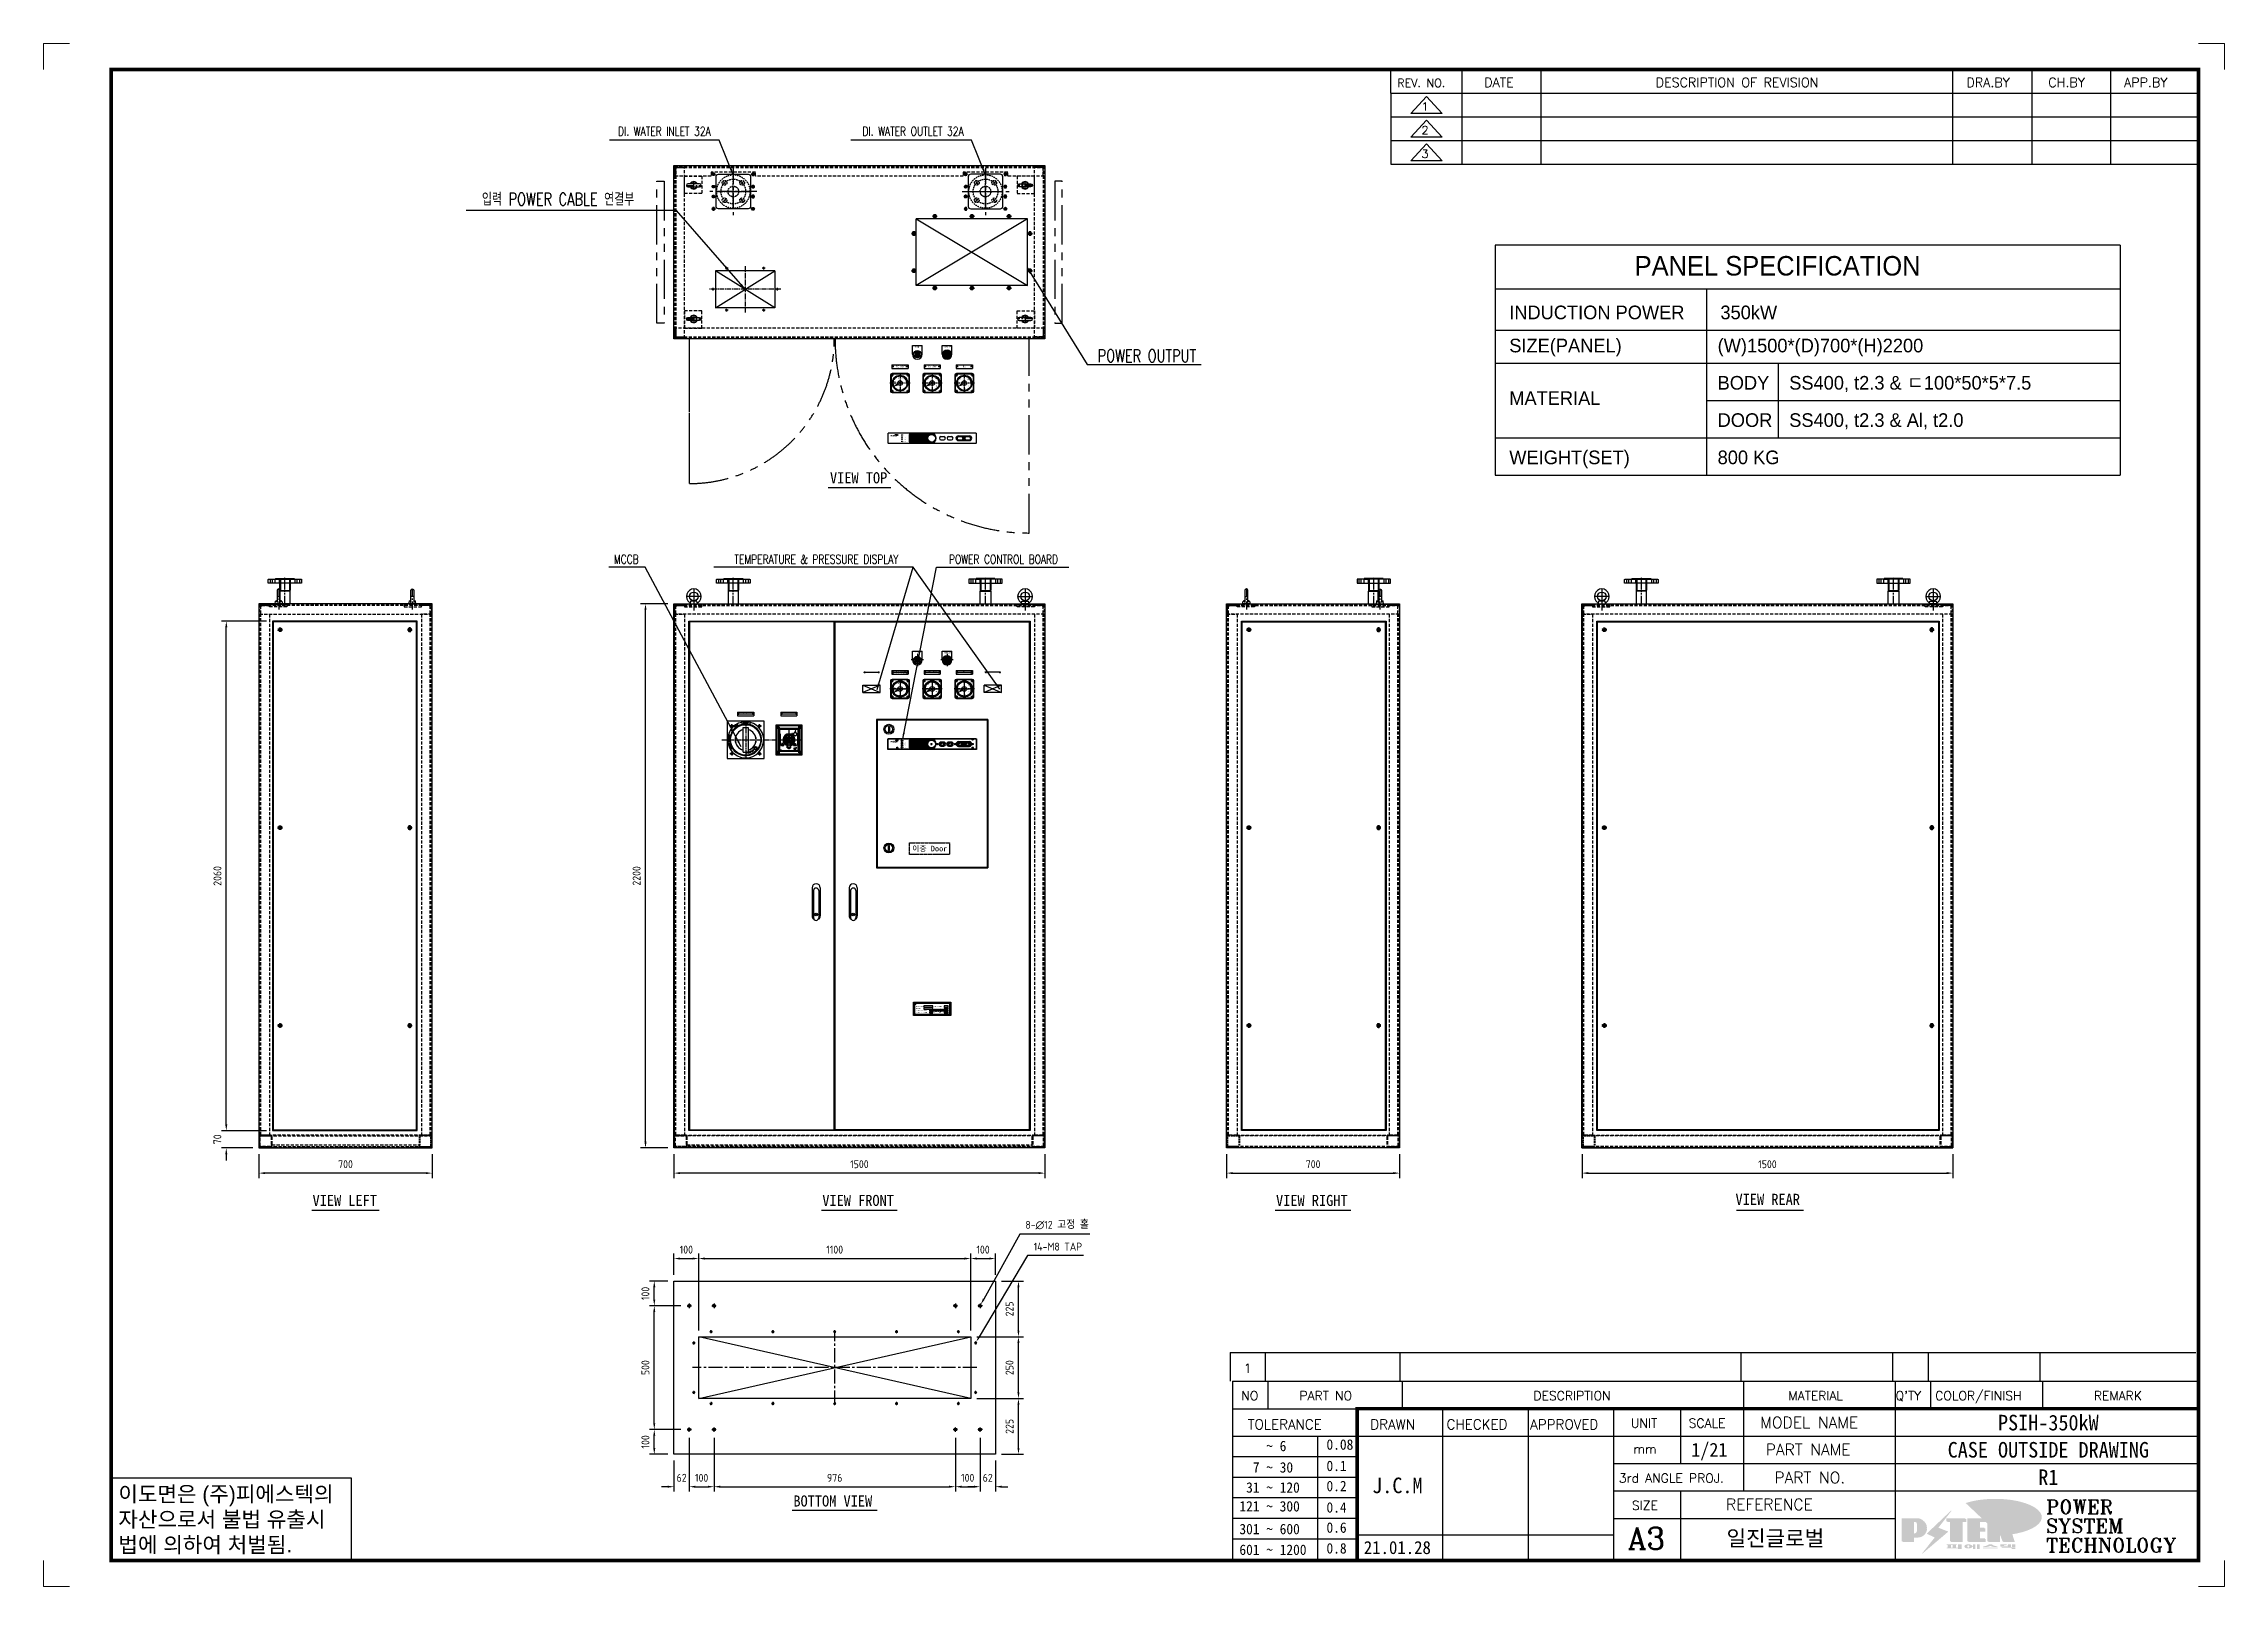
# Model space of a CAD drawing. Header units: millimetres. Extents: x -8980 to 16421, y 0 to 6237.
# Drawn here: x -8980 to -160, y 0 to 6237 of the extents above; entities that cross this region are included whole.
import ezdxf
from ezdxf.enums import TextEntityAlignment as Align

# ---------------------------------------------------------------- set-up
doc = ezdxf.new("R2010")
doc.units = ezdxf.units.MM
for name, pattern in [('CENTER', [50.8, 31.75, -6.35, 6.35, -6.35]), ('CENTER1', [10, 7, -1, 1, -1]), ('CENTER2', [28.575, 19.05, -3.175, 3.175, -3.175]), ('CENTERX2', [101.6, 63.5, -12.7, 12.7, -12.7]), ('HIDDEN', [9.525, 6.35, -3.175]), ('HIDDEN2', [4.7625, 3.175, -1.5875]), ('HIDDENX2', [19.05, 12.7, -6.35]), ('PHANTOM', [2.5, 1.25, -0.25, 0.25, -0.25, 0.25, -0.25]), ('PHANTOM2', [31.75, 15.875, -3.175, 3.175, -3.175, 3.175, -3.175])]:
    doc.linetypes.add(name, pattern=pattern)
for name, color, linetype in [('3', 3, 'Continuous'), ('4', 7, 'Continuous'), ('8', 2, 'Continuous'), ('ACT', 7, 'Continuous'), ('BASE', 5, 'Continuous'), ('BO', 3, 'Continuous'), ('BOM', 6, 'Continuous'), ('case', 3, 'Continuous'), ('CE', 7, 'CENTER2'), ('CEN', 1, 'CENTER'), ('CENTER', 1, 'CENTER'), ('CL', 1, 'CENTER'), ('D-HANDLE', 3, 'Continuous'), ('FORMAT-1', 7, 'Continuous'), ('HI', 2, 'HIDDEN2'), ('HL', 2, 'HIDDEN'), ('line', 3, 'Continuous'), ('SINK', 151, 'Continuous'), ('TAMPLATE', 7, 'Continuous'), ('THIN', 3, 'Continuous')]:
    doc.layers.add(name, color=color, linetype=linetype)
doc.styles.add('H', font='')
doc.styles.add('h1', font='')
doc.styles.add('HAN', font='')
doc.styles.add('RC', font='ROMANC.SHX')
doc.styles.add('ROMANT', font='romant')
doc.styles.add('RT', font='ROMANT.SHX', dxfattribs={"oblique": 15})
doc.styles.add('SINGLE', font='romans.shx', dxfattribs={"width": 0.75, "bigfont": 'ghs.shx'})
doc.styles.get("Standard").update_dxf_attribs({"font": 'ISOCP.SHX', "bigfont": 'WHGTXT.SHX'})
doc.styles.get('H').set_extended_font_data('Dotum')
doc.styles.get('h1').set_extended_font_data('New Gulim')
doc.styles.get('HAN').set_extended_font_data('GulimChe')
doc.dimstyles.new('PS-10', dxfattribs={"dimscale": 10, "dimtxt": 3.2, "dimasz": 2.5, "dimexe": 2, "dimexo": 2.5, "dimgap": 2, "dimtad": 1, "dimtoh": 1, "dimrnd": 0.05, "dimzin": 12, "dimdsep": 46, "dimtxsty": 'Standard', "dimcen": 0, "dimclrt": 2, "dimazin": 3, "dimtfac": 1, "dimtofl": 0, "dimtmove": 0, "dimatfit": 3, "dimfxl": 0, "dimtolj": 1, "dimtzin": 0, "dimarcsym": 0})

msp = doc.modelspace()

# ---------------------------------------------------------------- texts
at = {"color": 2}
for s, height, style, p in [('INDUCTION POWER', 55.125, 'h1', (-3052.092, 5122.822)), ('350kW', 55.125, 'h1', (-2198.163, 5122.822)), ('SIZE(PANEL)', 55.125, 'h1', (-3052.092, 4988.926)), ('(W)1500*(D)700*(H)2200', 55.125, 'h1', (-2209.452, 4988.926)), ('BODY', 55.125, 'h1', (-2209.452, 4838.205)), ('SS400, t2.3 & ㄷ100*50*5*7.5', 55.125, 'h1', (-1919.869, 4838.205)), ('MATERIAL', 55.125, 'h1', (-3052.092, 4776.276)), ('DOOR', 55.125, 'h1', (-2209.452, 4687.484)), ('SS400, t2.3 & Al, t2.0', 55.125, 'h1', (-1919.869, 4687.484)), ('WEIGHT(SET)', 55.125, 'h1', (-3052.092, 4536.763)), ('800 KG ', 55.125, 'h1', (-2209.452, 4536.763)), ('VIEW TOP', 44.8, 'HAN', (-5799.479, 4459.388, 0)), ('VIEW LEFT', 44.8, 'HAN', (-7892.21, 1537.903, 0)), ('VIEW FRONT', 44.8, 'HAN', (-5830.484, 1537.903, 0)), ('VIEW RIGHT', 44.8, 'HAN', (-3995.526, 1537.903, 0)), ('VIEW REAR', 44.8, 'HAN', (-2137.069, 1542.275, 0)), ('BOTTOM VIEW', 44.8, 'HAN', (-5947.421, 322.765, 0))]:
    msp.add_text(s, height=height, dxfattribs=dict(at, style=style)).set_placement(p)
at = {"color": 1, "style": 'HAN'}
msp.add_text('이중 Door', height=22.5, dxfattribs=at).set_placement((-5466.744, 2994.104, 0), align=Align.TOP_LEFT)
at = {"layer": '8', "attachment_point": 5, "style": 'SINGLE'}
for s, insert, char_height in [('\\A1;DI. WATER INLET 32A', (-6469.276, 5882.627, 0.001), 35.84), ('\\A1;DI. WATER OUTLET 32A', (-5463.466, 5882.627, 0.001), 35.84), ('\\A1;입력 POWER CABLE 연결부', (-6899.201, 5607.932, 0), 51.2), ('\\A1;POWER OUTPUT', (-4517.978, 4975.175, 0), 51.2), ('\\A1;MCCB', (-6623.267, 4152.254, 0), 35.84), ('\\A1;TEMPERATURE & PRESSURE DISPLAY', (-5854.358, 4152.254, 0), 35.84), ('\\A1;POWER CONTROL BOARD', (-5097.645, 4152.254, 0), 35.84)]:
    msp.add_mtext(s, dxfattribs=dict(at, insert=insert, char_height=char_height))
at = {"layer": 'line', "style": 'H'}
msp.add_text('PANEL SPECIFICATION', height=78.75, dxfattribs=at).set_placement((-1966.914, 5338.936), align=Align.MIDDLE)

# ---------------------------------------------------------------- blocks, each defined once
blk = doc.blocks.new('MCLBM1')
at = {"color": 0}
blk.add_circle((0, 0), 0.5, dxfattribs=at)
at = {"style": 'H'}
blk.add_text('BM', height=0.5, dxfattribs=at).set_placement((0, 0), align=Align.MIDDLE)
at = {"style": 'H', "flags": 1}
for tag, p in [('SPEC', (0, -3)), ('WEIGHT', (0, -5)), ('NAME', (0, -1)), ('ENAME', (0, -2)), ('MATERIAL', (0, -4)), ('REMARK', (0, -6))]:
    blk.add_attdef(tag, p, '', height=0.5, dxfattribs=at)
blk = doc.blocks.new('A$C288B02AA')
for points in [[(-3.2, 0.6, 0.414214), (-0.6, 3.2)], [(0.6, 3.2, 0.414214), (3.2, 0.6)], [(-3.2, -0.6, -0.414214), (-0.6, -3.2)], [(3.2, -0.6, 0.414214), (0.6, -3.2)]]:
    blk.add_lwpolyline(points, format="xyb")
at = {"color": 6, "linetype": 'PHANTOM2'}
blk.add_circle((0, 0), 7.5, dxfattribs=at)
blk.add_circle((0, 0), 6)
for start, end in [(169.52432, 190.47568), (79.52432, 100.47568), (349.52432, 10.47568), (259.52432, 280.47568)]:
    blk.add_arc((0, 0), 3.3, start, end)
at = {"layer": 'CENTER'}
for p, q in [((9, 0), (-9, 0)), ((0, 9), (0, -9))]:
    blk.add_line(p, q, dxfattribs=at)
at = {"layer": 'BOM', "rotation": 270}
blk.add_blockref('MCLBM1', (3.4, -3.4), dxfattribs=at)
blk = doc.blocks.new('A$C5BCB7C3E')
for p, q in [((-4, 7.5), (61, 7.5)), ((-4, 7.5), (-4, -7.5)), ((-3.1, 0), (3.1, 0)), ((0, 3.1), (0, -3.1)), ((53.9, 0), (60.1, 0)), ((57, 3.1), (57, -3.1)), ((61, 7.5), (61, -7.5)), ((-4, -7.5), (61, -7.5))]:
    blk.add_line(p, q)
for centre in [(0, 0), (57, 0)]:
    blk.add_circle(centre, 1.75)
at = {"layer": 'CEN', "color": 1, "linetype": 'CENTER'}
for p, q in [((-3.1, 0), (3.1, 0)), ((-3.1, 0), (3.1, 0)), ((0, 3.1), (0, -3.1)), ((0, 3.1), (0, -3.1)), ((0, 3.1), (0, -3.1)), ((0, 3.1), (0, -3.1)), ((53.9, 0), (60.1, 0)), ((53.9, 0), (60.1, 0)), ((53.9, 0), (60.1, 0)), ((53.9, 0), (60.1, 0)), ((57, 3.1), (57, -3.1)), ((57, 3.1), (57, -3.1)), ((57, 3.1), (57, -3.1)), ((57, 3.1), (57, -3.1))]:
    blk.add_line(p, q, dxfattribs=at)
at = {"color": 3, "style": 'HAN'}
blk.add_text('DC VOLT', height=7, dxfattribs=at).set_placement((13.4, -3.4))
blk = doc.blocks.new('A$C34360021')
for p, q in [((-4, 7.5), (61, 7.5)), ((-4, 7.5), (-4, -7.5)), ((-3.1, 0), (3.1, 0)), ((0, 3.1), (0, -3.1)), ((53.9, 0), (60.1, 0)), ((57, 3.1), (57, -3.1)), ((61, 7.5), (61, -7.5)), ((-4, -7.5), (61, -7.5))]:
    blk.add_line(p, q)
for centre in [(0, 0), (57, 0)]:
    blk.add_circle(centre, 1.75)
at = {"layer": 'CEN', "color": 1, "linetype": 'CENTER'}
for p, q in [((-3.1, 0), (3.1, 0)), ((-3.1, 0), (3.1, 0)), ((-3.1, 0), (3.1, 0)), ((-3.1, 0), (3.1, 0)), ((0, 3.1), (0, -3.1)), ((0, 3.1), (0, -3.1)), ((0, 3.1), (0, -3.1)), ((0, 3.1), (0, -3.1)), ((53.9, 0), (60.1, 0)), ((53.9, 0), (60.1, 0)), ((53.9, 0), (60.1, 0)), ((53.9, 0), (60.1, 0)), ((57, 3.1), (57, -3.1)), ((57, 3.1), (57, -3.1)), ((57, 3.1), (57, -3.1)), ((57, 3.1), (57, -3.1))]:
    blk.add_line(p, q, dxfattribs=at)
at = {"color": 3, "style": 'HAN'}
blk.add_text('DC AMP', height=7, dxfattribs=at).set_placement((14, -2.8))
blk = doc.blocks.new('A$C6F9E4155')
for p, q in [((-4, 7.5), (-4, -7.5)), ((-4, 7.5), (61, 7.5)), ((-3.1, 0), (3.1, 0)), ((0, 3.1), (0, -3.1)), ((53.9, 0), (60.1, 0)), ((57, 3.1), (57, -3.1)), ((61, 7.5), (61, -7.5)), ((-4, -7.5), (61, -7.5))]:
    blk.add_line(p, q)
for centre in [(0, 0), (57, 0)]:
    blk.add_circle(centre, 1.75)
at = {"layer": 'CEN', "color": 1, "linetype": 'CENTER'}
for p, q in [((-3.1, 0), (3.1, 0)), ((-3.1, 0), (3.1, 0)), ((-3.1, 0), (3.1, 0)), ((-3.1, 0), (3.1, 0)), ((0, 3.1), (0, -3.1)), ((0, 3.1), (0, -3.1)), ((0, 3.1), (0, -3.1)), ((0, 3.1), (0, -3.1)), ((53.9, 0), (60.1, 0)), ((53.9, 0), (60.1, 0)), ((53.9, 0), (60.1, 0)), ((53.9, 0), (60.1, 0)), ((57, 3.1), (57, -3.1)), ((57, 3.1), (57, -3.1)), ((57, 3.1), (57, -3.1)), ((57, 3.1), (57, -3.1))]:
    blk.add_line(p, q, dxfattribs=at)
at = {"color": 3, "style": 'HAN'}
blk.add_text('KW', height=7, dxfattribs=at).set_placement((22.3, -3.3))
blk = doc.blocks.new('A$C4862291F')
for color, points in [(7, [(-12.5, 0, 1), (12.5, 0, 1)]), (1, [(107.5, 0, 1), (132.5, 0, 1)])]:
    blk.add_hatch(color=color).paths.add_polyline_path(points)
for p, q in [((-20, 35), (20, 35)), ((-20, 0), (-20, 35)), ((20, 0), (20, 35)), ((100, 35, 0), (140, 35, 0)), ((100, 0, 0), (100, 35, 0)), ((140, 0, 0), (140, 35, 0))]:
    blk.add_line(p, q)
at = {"color": 3}
for centre in [(0, 0), (0, 0), (120, 0), (120, 0, 0), (120, 0, 0)]:
    blk.add_circle(centre, 15, dxfattribs=at)
for centre, radius in [((0, 0), 15), ((120, 0, 0), 17.5), ((120, 0, 0), 16.8), ((120, 0, 0), 15), ((120, 0, 0), 12.5)]:
    blk.add_circle(centre, radius)
at = {"color": 0}
blk.add_circle((120, 0, 0), 15, dxfattribs=at)
blk.add_circle((120, 0, 0), 15, dxfattribs=at)
blk.add_circle((120, 0, 0), 15, dxfattribs=at)
blk.add_circle((120, 0, 0), 15, dxfattribs=at)
blk.add_circle((120, 0, 0), 15, dxfattribs=at)
for centre in [(0, 0), (120, 0, 0)]:
    blk.add_arc(centre, 20, 180, 0)
at = {"layer": 'case', "color": 3}
blk.add_circle((120, 0, 0), 15, dxfattribs=at)
at = {"style": 'HAN'}
for s, p in [('전 원', (-9.6, 27.1)), ('STAND_BY', (106.7, 27.1, 0))]:
    blk.add_text(s, height=5, dxfattribs=at).set_placement(p)
blk = doc.blocks.new('A$C1517136A')
at = {"color": 1, "linetype": 'CENTER2'}
for p, q in [((40.7, 0), (-40.7, 0)), ((40.7, 0), (-40.7, 0)), ((40.7, 0), (-40.7, 0)), ((0, 40.7), (0, -40.7)), ((0, 40.7), (0, -40.7)), ((0, 40.7), (0, -40.7))]:
    blk.add_line(p, q, dxfattribs=at)
for p, q in [((-38.4, 32.3), (-38.4, -32.7)), ((-36.5, 32), (-36.5, -32)), ((32, 38.4), (-32, 38.4)), ((32, 36.5), (-32, 36.5)), ((-26.1, 2.7), (-29.3, 3.1)), ((-25.5, 6), (-28.7, 6.7)), ((-24.6, 9.1), (-27.6, 10.3)), ((-23.3, 12.2), (-26.1, 13.6)), ((-21.5, 15), (-24.2, 16.8)), ((-19.5, 17.6), (-21.9, 19.7)), ((-17.1, 19.9), (-19.2, 22.3)), ((-14.5, 21.9), (-16.3, 24.5)), ((-11.7, 23.5), (-13.1, 26.4)), ((-8.6, 24.8), (-9.7, 27.8)), ((-5.5, 25.7), (-6.1, 28.8)), ((-2.2, 26.1), (-2.5, 29.3)), ((1.1, 26.2), (1.2, 29.4)), ((4.4, 25.9), (4.9, 29)), ((7.6, 25.1), (8.5, 28.2)), ((10.7, 24), (12, 26.9)), ((13.6, 22.4), (15.3, 25.2)), ((16.3, 20.6), (18.3, 23.1)), ((18.7, 18.4), (21, 20.6)), ((20.9, 15.9), (23.4, 17.8)), ((22.7, 13.1), (25.5, 14.7)), ((24.2, 10.2), (27.1, 11.4)), ((25.3, 7.1), (28.4, 7.9)), ((26, 3.8), (29.1, 4.3)), ((26.2, 0.5), (29.4, 0.6)), ((36.5, -32, 0), (36.5, 32, 0)), ((38.4, -32, 0), (38.4, 32, 0)), ((-32, -36.5), (32, -36.5)), ((-32, -38.4), (32, -38.4)), ((-26.2, -0.5), (-29.4, -0.6)), ((-26, -3.8), (-29.1, -4.3)), ((-25.3, -7.1), (-28.4, -7.9)), ((-24.2, -10.2), (-27.1, -11.4)), ((-22.7, -13.1), (-25.5, -14.7)), ((23.3, -12.2), (26.1, -13.6)), ((24.6, -9.1), (27.6, -10.3)), ((25.5, -6), (28.7, -6.7)), ((26.1, -2.7), (29.3, -3.1))]:
    blk.add_line(p, q)
at = {"color": 1, "linetype": 'CENTER'}
for p, q in [((-26.6, 32), (-37.4, 32)), ((-32, 37.4), (-32, 26.6)), ((37.4, 32), (26.6, 32)), ((32, 37.4), (32, 26.6)), ((-26.6, -32), (-37.4, -32)), ((-32, -26.6), (-32, -37.4)), ((37.4, -32), (26.6, -32)), ((32, -26.6), (32, -37.4))]:
    blk.add_line(p, q, dxfattribs=at)
at = {"color": 3}
for p in [(-9.1, -3), (-8.3, -4.8), (-7.2, -6.4)]:
    blk.add_line(p, (-19.7, -11.4), dxfattribs=at)
for centre, radius in [((-32, 32), 1.76), ((0, 0), 31.7), ((0, 0), 29.4), ((0, 0), 9.6), ((0, 0), 3.2), ((32, 32), 1.76), ((-32, -32), 1.76), ((32, -32), 1.76)]:
    blk.add_circle(centre, radius)
blk.add_circle((0, 0), 31.7, dxfattribs=at)
blk.add_circle((0, 0), 31.7, dxfattribs=at)
blk.add_circle((0, 0), 31.7, dxfattribs=at)
for centre, radius, start, end in [((-32, 32), 6.4, 90, 180), ((-32, 32), 4.48, 90, 180), ((32, 32), 6.4, 0, 90), ((32, 32), 4.48, 0, 90), ((-32, -32), 6.4, 180, 270), ((-32, -32), 4.48, 180, 270), ((32, -32), 6.4, 270, 0), ((32, -32), 4.48, 270, 0)]:
    blk.add_arc(centre, radius, start, end)
at = {"color": 3, "style": 'HAN'}
for s, p in [('50', (-19.1, 17.7, -2066.5)), ('100', (12.4, 17.6, -2066.5)), ('0', (-21.9, -11, -2066.5)), ('150', (15.7, -9.9, -2066.5))]:
    blk.add_text(s, height=3.2, dxfattribs=at).set_placement(p, align=Align.TOP_LEFT)
at = {"color": 3, "insert": (-3.9, -18.6), "char_height": 6.4, "attachment_point": 1, "style": 'HAN'}
blk.add_mtext('KW', dxfattribs=at)
blk = doc.blocks.new('A$C7956288B')
at = {"color": 1, "linetype": 'CENTER2'}
for p, q in [((40.7, 0), (-40.7, 0)), ((0, 40.7), (0, -40.7))]:
    blk.add_line(p, q, dxfattribs=at)
for p, q in [((-38.4, 32.3), (-38.4, -32.7)), ((-36.5, 32), (-36.5, -32)), ((32, 38.4), (-32, 38.4)), ((32, 36.5), (-32, 36.5)), ((-26.1, 2.7), (-29.3, 3.1)), ((-25.5, 6), (-28.7, 6.7)), ((-24.6, 9.1), (-27.6, 10.3)), ((-23.3, 12.2), (-26.1, 13.6)), ((-21.5, 15), (-24.2, 16.8)), ((-19.5, 17.6), (-21.9, 19.7)), ((-17.1, 19.9), (-19.2, 22.3)), ((-14.5, 21.9), (-16.3, 24.5)), ((-11.7, 23.5), (-13.1, 26.4)), ((-8.6, 24.8), (-9.7, 27.8)), ((-5.5, 25.7), (-6.1, 28.8)), ((-2.2, 26.1), (-2.5, 29.3)), ((1.1, 26.2), (1.2, 29.4)), ((4.4, 25.9), (4.9, 29)), ((7.6, 25.1), (8.5, 28.2)), ((10.7, 24), (12, 26.9)), ((13.6, 22.4), (15.3, 25.2)), ((16.3, 20.6), (18.3, 23.1)), ((18.7, 18.4), (21, 20.6)), ((20.9, 15.9), (23.4, 17.8)), ((22.7, 13.1), (25.5, 14.7)), ((24.2, 10.2), (27.1, 11.4)), ((25.3, 7.1), (28.4, 7.9)), ((26, 3.8), (29.1, 4.3)), ((26.2, 0.5), (29.4, 0.6)), ((36.5, -32, 0), (36.5, 32, 0)), ((38.4, -32, 0), (38.4, 32, 0)), ((-32, -36.5), (32, -36.5)), ((-32, -38.4), (32, -38.4)), ((-26.2, -0.5), (-29.4, -0.6)), ((-26, -3.8), (-29.1, -4.3)), ((-25.3, -7.1), (-28.4, -7.9)), ((-24.2, -10.2), (-27.1, -11.4)), ((-22.7, -13.1), (-25.5, -14.7)), ((23.3, -12.2), (26.1, -13.6)), ((24.6, -9.1), (27.6, -10.3)), ((25.5, -6), (28.7, -6.7)), ((26.1, -2.7), (29.3, -3.1))]:
    blk.add_line(p, q)
at = {"color": 1, "linetype": 'CENTER'}
for p, q in [((-26.6, 32), (-37.4, 32)), ((-32, 37.4), (-32, 26.6)), ((37.4, 32), (26.6, 32)), ((32, 37.4), (32, 26.6)), ((-26.6, -32), (-37.4, -32)), ((-32, -26.6), (-32, -37.4)), ((37.4, -32), (26.6, -32)), ((32, -26.6), (32, -37.4))]:
    blk.add_line(p, q, dxfattribs=at)
at = {"color": 3}
for p, q in [((-9.1, -3), (-19.7, -11.4)), ((-8.3, -4.8), (-19.7, -11.4)), ((-7.2, -6.4), (-19.7, -11.4)), ((-3.4, -26.5), (3.4, -26.5))]:
    blk.add_line(p, q, dxfattribs=at)
for centre, radius in [((-32, 32), 1.76), ((0, 0), 31.7), ((0, 0), 29.4), ((0, 0), 9.6), ((0, 0), 3.2), ((32, 32), 1.76), ((-32, -32), 1.76), ((32, -32), 1.76)]:
    blk.add_circle(centre, radius)
for centre, radius, start, end in [((-32, 32), 6.4, 90, 180), ((-32, 32), 4.48, 90, 180), ((32, 32), 6.4, 0, 90), ((32, 32), 4.48, 0, 90), ((-32, -32), 6.4, 180, 270), ((-32, -32), 4.48, 180, 270), ((32, -32), 6.4, 270, 0), ((32, -32), 4.48, 270, 0)]:
    blk.add_arc(centre, radius, start, end)
at = {"color": 3, "style": 'HAN'}
for s, p in [('200', (-24.3, 8.3, -2066.5)), ('400', (-11.7, 22.7, -2066.5)), ('600', (6.5, 22.4, -2066.5)), ('800', (16.9, 9.2, -2066.5)), ('0', (-21.9, -11, -2066.5)), ('1000', (14.3, -9.9, -2066.5))]:
    blk.add_text(s, height=3.2, dxfattribs=at).set_placement(p, align=Align.TOP_LEFT)
at = {"color": 3, "insert": (-2, -18.6), "char_height": 6.4, "attachment_point": 1, "style": 'HAN'}
blk.add_mtext('V', dxfattribs=at)
blk = doc.blocks.new('A$C348D2C00')
at = {"color": 1, "linetype": 'CENTER2'}
for p, q in [((40.7, 0), (-40.7, 0)), ((40.7, 0), (-40.7, 0)), ((0, 40.7), (0, -40.7)), ((0, 40.7), (0, -40.7))]:
    blk.add_line(p, q, dxfattribs=at)
for p, q in [((-38.4, 32.3), (-38.4, -32.7)), ((-36.5, 32), (-36.5, -32)), ((32, 38.4), (-32, 38.4)), ((32, 36.5), (-32, 36.5)), ((-26.1, 2.7), (-29.3, 3.1)), ((-25.5, 6), (-28.7, 6.7)), ((-24.6, 9.1), (-27.6, 10.3)), ((-23.3, 12.2), (-26.1, 13.6)), ((-21.5, 15), (-24.2, 16.8)), ((-19.5, 17.6), (-21.9, 19.7)), ((-17.1, 19.9), (-19.2, 22.3)), ((-14.5, 21.9), (-16.3, 24.5)), ((-11.7, 23.5), (-13.1, 26.4)), ((-8.6, 24.8), (-9.7, 27.8)), ((-5.5, 25.7), (-6.1, 28.8)), ((-2.2, 26.1), (-2.5, 29.3)), ((1.1, 26.2), (1.2, 29.4)), ((4.4, 25.9), (4.9, 29)), ((7.6, 25.1), (8.5, 28.2)), ((10.7, 24), (12, 26.9)), ((13.6, 22.4), (15.3, 25.2)), ((16.3, 20.6), (18.3, 23.1)), ((18.7, 18.4), (21, 20.6)), ((20.9, 15.9), (23.4, 17.8)), ((22.7, 13.1), (25.5, 14.7)), ((24.2, 10.2), (27.1, 11.4)), ((25.3, 7.1), (28.4, 7.9)), ((26, 3.8), (29.1, 4.3)), ((26.2, 0.5), (29.4, 0.6)), ((36.5, -32, 0), (36.5, 32, 0)), ((38.4, -32, 0), (38.4, 32, 0)), ((-32, -36.5), (32, -36.5)), ((-32, -38.4), (32, -38.4)), ((-26.2, -0.5), (-29.4, -0.6)), ((-26, -3.8), (-29.1, -4.3)), ((-25.3, -7.1), (-28.4, -7.9)), ((-24.2, -10.2), (-27.1, -11.4)), ((-22.7, -13.1), (-25.5, -14.7)), ((23.3, -12.2), (26.1, -13.6)), ((24.6, -9.1), (27.6, -10.3)), ((25.5, -6), (28.7, -6.7)), ((26.1, -2.7), (29.3, -3.1))]:
    blk.add_line(p, q)
at = {"color": 1, "linetype": 'CENTER'}
for p, q in [((-26.6, 32), (-37.4, 32)), ((-32, 37.4), (-32, 26.6)), ((37.4, 32), (26.6, 32)), ((32, 37.4), (32, 26.6)), ((-26.6, -32), (-37.4, -32)), ((-32, -26.6), (-32, -37.4)), ((37.4, -32), (26.6, -32)), ((32, -26.6), (32, -37.4))]:
    blk.add_line(p, q, dxfattribs=at)
at = {"color": 3}
for p, q in [((-9.1, -3), (-19.7, -11.4)), ((-8.3, -4.8), (-19.7, -11.4)), ((-7.2, -6.4), (-19.7, -11.4)), ((-3.4, -26.5), (3.4, -26.5))]:
    blk.add_line(p, q, dxfattribs=at)
for centre, radius in [((-32, 32), 1.76), ((0, 0), 31.7), ((0, 0), 29.4), ((0, 0), 9.6), ((0, 0), 3.2), ((32, 32), 1.76), ((-32, -32), 1.76), ((32, -32), 1.76)]:
    blk.add_circle(centre, radius)
for centre, radius, start, end in [((-32, 32), 6.4, 90, 180), ((-32, 32), 4.48, 90, 180), ((32, 32), 6.4, 0, 90), ((32, 32), 4.48, 0, 90), ((-32, -32), 6.4, 180, 270), ((-32, -32), 4.48, 180, 270), ((32, -32), 6.4, 270, 0), ((32, -32), 4.48, 270, 0)]:
    blk.add_arc(centre, radius, start, end)
at = {"color": 3, "style": 'HAN'}
for s, p in [('100', (-19.4, 19.1, -2066.5)), ('200', (11.7, 19.3, -2066.5)), ('0', (-21.9, -11, -2066.5)), ('300', (14.3, -9.9, -2066.5))]:
    blk.add_text(s, height=3.2, dxfattribs=at).set_placement(p, align=Align.TOP_LEFT)
at = {"color": 3, "insert": (-2, -18.6), "char_height": 6.4, "attachment_point": 1, "style": 'HAN'}
blk.add_mtext('A', dxfattribs=at)
blk = doc.blocks.new('ASDFASFDA')
for p, q in [((-5937.3, 4209, 0), (-6007.8, 4179, 0)), ((-6007.8, 4209, 0), (-5937.3, 4179, 0))]:
    blk.add_line(p, q)
at = {"color": 3}
for p, q in [((-6007.8, 4209, 0), (-5937.3, 4209, 0)), ((-6007.8, 4179, 0), (-6007.8, 4209, 0)), ((-6007.8, 4179, 0), (-5937.3, 4179, 0)), ((-5937.3, 4179, 0), (-5937.3, 4209, 0))]:
    blk.add_line(p, q, dxfattribs=at)
for centre in [(-6001, 4261, 0), (-5944, 4261, 0)]:
    blk.add_circle(centre, 1.25, dxfattribs=at)
for centre in [(-6001, 4261, 0), (-5944, 4261, 0)]:
    blk.add_arc(centre, 1.5, 259.62912, 191.20824)
at = {"layer": 'CEN', "color": 1, "linetype": 'CENTER'}
for p, q in [((-6004.1, 4261, 0), (-5997.9, 4261, 0)), ((-6001, 4264, 0), (-6001, 4257.9, 0)), ((-6001, 4264, 0), (-6001, 4257.9, 0)), ((-5947.1, 4261, 0), (-5940.9, 4261, 0)), ((-5947.1, 4261, 0), (-5940.9, 4261, 0)), ((-5944, 4264, 0), (-5944, 4257.9, 0)), ((-5944, 4264, 0), (-5944, 4257.9, 0))]:
    blk.add_line(p, q, dxfattribs=at)
at = {"layer": 'CENTER', "linetype": 'CENTER', "ltscale": 7}
blk.add_line((-5997.9, 4261, 0), (-5947.1, 4261, 0), dxfattribs=at)
blk = doc.blocks.new('ASDFGF')
for p, q in [((8096.9, 39736.2), (7946.9, 39976.2)), ((8096.9, 39976.2), (7946.9, 39736.2)), ((8096.9, 39736.2), (7946.9, 39976.2)), ((8096.9, 39976.2), (7946.9, 39736.2)), ((8096.9, 39736.2), (7946.9, 39976.2)), ((8096.9, 39976.2), (7946.9, 39736.2))]:
    blk.add_line(p, q)
at = {"color": 3}
for p, q in [((7946.9, 39976.2), (8096.9, 39976.2)), ((7946.9, 39976.2), (8096.9, 39976.2)), ((7946.9, 39976.2), (7946.9, 39736.2)), ((7946.9, 39976.2), (7946.9, 39736.2)), ((7946.9, 39976.2), (8096.9, 39976.2)), ((7946.9, 39976.2), (8096.9, 39976.2)), ((7946.9, 39976.2), (7946.9, 39736.2)), ((7946.9, 39976.2), (7946.9, 39736.2)), ((7946.9, 39976.2), (8096.9, 39976.2)), ((7946.9, 39976.2), (8096.9, 39976.2)), ((7946.9, 39976.2), (7946.9, 39736.2)), ((7946.9, 39976.2), (7946.9, 39736.2)), ((8096.9, 39976.2), (8096.9, 39736.2)), ((8096.9, 39976.2), (8096.9, 39736.2)), ((8096.9, 39976.2), (8096.9, 39736.2)), ((8096.9, 39976.2), (8096.9, 39736.2)), ((8096.9, 39976.2), (8096.9, 39736.2)), ((8096.9, 39976.2), (8096.9, 39736.2)), ((7946.9, 39736.2), (8096.9, 39736.2)), ((7946.9, 39736.2), (8096.9, 39736.2)), ((7946.9, 39736.2), (8096.9, 39736.2)), ((7946.9, 39736.2), (8096.9, 39736.2)), ((7946.9, 39736.2), (8096.9, 39736.2)), ((7946.9, 39736.2), (8096.9, 39736.2))]:
    blk.add_line(p, q, dxfattribs=at)
at = {"color": 1, "linetype": 'CENTER2'}
for p, q in [((8021.9, 40000), (8021.9, 39712.3)), ((8021.9, 40000), (8021.9, 39712.3)), ((8021.9, 40000), (8021.9, 39712.3)), ((7928.1, 39856.2), (8115.8, 39856.2)), ((7928.1, 39856.2), (8115.8, 39856.2)), ((7928.1, 39856.2), (8115.8, 39856.2))]:
    blk.add_line(p, q, dxfattribs=at)
at = {"color": 3}
for centre in [(8021.9, 39986.2), (8021.9, 39986.2), (8021.9, 39986.2), (7936.9, 39931.2), (7936.9, 39931.2), (7936.9, 39931.2), (8106.9, 39931.2), (8106.9, 39931.2), (8106.9, 39931.2), (7936.9, 39781.2), (7936.9, 39781.2), (7936.9, 39781.2), (8106.9, 39781.2), (8106.9, 39781.2), (8106.9, 39781.2), (8021.9, 39726.2), (8021.9, 39726.2), (8021.9, 39726.2)]:
    blk.add_circle(centre, 2.1, dxfattribs=at)
for centre in [(8021.9, 39986.2), (8021.9, 39986.2), (8021.9, 39986.2), (7936.9, 39931.2), (7936.9, 39931.2), (7936.9, 39931.2), (8106.9, 39931.2), (8106.9, 39931.2), (8106.9, 39931.2), (7936.9, 39781.2), (7936.9, 39781.2), (7936.9, 39781.2), (8106.9, 39781.2), (8106.9, 39781.2), (8106.9, 39781.2), (8021.9, 39726.2), (8021.9, 39726.2), (8021.9, 39726.2)]:
    blk.add_arc(centre, 2.5, 255.58722, 193.91354)
at = {"layer": 'CEN', "color": 1, "linetype": 'CENTER'}
for p, q in [((8027.6, 39986.2), (8016.3, 39986.2)), ((8027.6, 39986.2), (8016.3, 39986.2)), ((8027.6, 39986.2), (8016.3, 39986.2)), ((8021.9, 39991.9), (8021.9, 39980.5)), ((8021.9, 39991.9), (8021.9, 39980.5)), ((8021.9, 39991.9), (8021.9, 39980.5)), ((7942.6, 39931.2), (7931.3, 39931.2)), ((7942.6, 39931.2), (7931.3, 39931.2)), ((7942.6, 39931.2), (7931.3, 39931.2)), ((7936.9, 39936.9), (7936.9, 39925.5)), ((7936.9, 39936.9), (7936.9, 39925.5)), ((7936.9, 39936.9), (7936.9, 39925.5)), ((8112.6, 39931.2), (8101.3, 39931.2)), ((8112.6, 39931.2), (8101.3, 39931.2)), ((8112.6, 39931.2), (8101.3, 39931.2)), ((8106.9, 39936.9), (8106.9, 39925.5)), ((8106.9, 39936.9), (8106.9, 39925.5)), ((8106.9, 39936.9), (8106.9, 39925.5)), ((7942.6, 39781.2), (7931.3, 39781.2)), ((7942.6, 39781.2), (7931.3, 39781.2)), ((7942.6, 39781.2), (7931.3, 39781.2)), ((7936.9, 39786.9), (7936.9, 39775.5)), ((7936.9, 39786.9), (7936.9, 39775.5)), ((7936.9, 39786.9), (7936.9, 39775.5)), ((8112.6, 39781.2), (8101.3, 39781.2)), ((8112.6, 39781.2), (8101.3, 39781.2)), ((8112.6, 39781.2), (8101.3, 39781.2)), ((8106.9, 39786.9), (8106.9, 39775.5)), ((8106.9, 39786.9), (8106.9, 39775.5)), ((8106.9, 39786.9), (8106.9, 39775.5)), ((8027.6, 39726.2), (8016.3, 39726.2)), ((8027.6, 39726.2), (8016.3, 39726.2)), ((8027.6, 39726.2), (8016.3, 39726.2)), ((8021.9, 39731.9), (8021.9, 39720.5)), ((8021.9, 39731.9), (8021.9, 39720.5)), ((8021.9, 39731.9), (8021.9, 39720.5))]:
    blk.add_line(p, q, dxfattribs=at)
blk = doc.blocks.new('TTYU')
at = {"color": 2, "linetype": 'HIDDEN2'}
blk.add_lwpolyline([(-49709.5, 19626), (-49702, 19626), (-49698.3, 19632.5), (-49702, 19639), (-49709.5, 19639), (-49713.3, 19632.5), (-49709.5, 19626)], dxfattribs=at)
blk.add_circle((-49705.8, 19632.5), 6.5, dxfattribs=at)
blk.add_circle((-49705.8, 19632.5), 3.32)
at = {"layer": 'CENTER'}
for p, q in [((-49715.8, 19632.5), (-49695.8, 19632.5)), ((-49705.8, 19641.5), (-49705.8, 19623.5))]:
    blk.add_line(p, q, dxfattribs=at)
at = {"layer": 'THIN'}
blk.add_arc((-49705.8, 19632.5), 4, 255, 195, dxfattribs=at)
blk = doc.blocks.new('agdsfhwerh')
for p, q in [((37196.9, -23926.9, 0), (36746.9, -24196.9, 0)), ((36746.9, -23926.9, 0), (37196.9, -24196.9, 0))]:
    blk.add_line(p, q)
at = {"color": 3}
for p, q in [((37196.9, -23926.9, 0), (36746.9, -23926.9, 0)), ((37196.9, -23926.9, 0), (36746.9, -23926.9, 0)), ((36746.9, -24156.9, 0), (36746.9, -23926.9, 0)), ((36746.9, -24196.9, 0), (36746.9, -23926.9, 0)), ((37196.9, -24196.9, 0), (37196.9, -23926.9, 0)), ((37196.9, -24196.9, 0), (37196.9, -23926.9, 0)), ((37196.9, -24196.9, 0), (36746.9, -24196.9, 0)), ((37196.9, -24196.9, 0), (36856.9, -24196.9, 0))]:
    blk.add_line(p, q, dxfattribs=at)
for centre in [(36736.9, -23986.9, 0), (36821.9, -23916.9, 0), (36971.9, -23916.9, 0), (37121.9, -23916.9, 0), (37206.9, -23986.9, 0), (36736.9, -24136.9, 0), (37206.9, -24136.9, 0), (36821.9, -24206.9, 0), (36971.9, -24206.9, 0), (37121.9, -24206.9, 0)]:
    blk.add_circle(centre, 5, dxfattribs=at)
blk.add_arc((37206.9, -23986.9, 0), 4, 259.84314, 189.13786)
for p in [(86442.7, -43619.5, 0), (86527.7, -43549.5, 0), (86677.7, -43549.5, 0), (86827.7, -43549.5, 0), (86912.7, -43619.5, 0), (86442.7, -43769.5, 0), (86912.7, -43769.5, 0), (86527.7, -43839.5, 0), (86677.7, -43839.5, 0), (86827.7, -43839.5, 0)]:
    blk.add_blockref('TTYU', p)
blk = doc.blocks.new('A$C1B145AAC')
at = {"color": 1, "linetype": 'CENTERX2'}
for p, q in [((44.4, 135), (44.4, -55)), ((139.4, 40), (-50.6, 40))]:
    blk.add_line(p, q, dxfattribs=at)
at = {"color": 2, "linetype": 'HIDDEN'}
for points in [[(-32.7, 105), (-38.5, 105), (-41.4, 110), (-38.5, 115), (-32.7, 115), (-29.8, 110), (-32.7, 105)], [(121.5, 105), (127.3, 105), (130.2, 110), (127.3, 115), (121.5, 115), (118.6, 110), (121.5, 105)], [(-32.7, -25), (-38.5, -25), (-41.4, -30), (-38.5, -35), (-32.7, -35), (-29.8, -30), (-32.7, -25)], [(121.5, -25), (127.3, -25), (130.2, -30), (127.3, -35), (121.5, -35), (118.6, -30), (121.5, -25)]]:
    blk.add_lwpolyline(points, dxfattribs=at)
at = {"color": 3}
blk.add_lwpolyline([(-25.6, -20), (-25.6, 100, -0.414214), (-15.6, 110), (104.4, 110, -0.414214), (114.4, 100), (114.4, -20, -0.414214), (104.4, -30), (-15.6, -30, -0.414214)], format="xyb", close=True, dxfattribs=at)
at = {"color": 2, "linetype": 'HIDDEN', "elevation": 0}
for points in [[(-32.7, 55), (-38.5, 55), (-41.4, 60), (-38.5, 65), (-32.7, 65), (-29.8, 60), (-32.7, 55)], [(-32.7, 15), (-38.5, 15), (-41.4, 20), (-38.5, 25), (-32.7, 25), (-29.8, 20), (-32.7, 15)], [(121.5, 55), (127.3, 55), (130.2, 60), (127.3, 65), (121.5, 65), (118.6, 60), (121.5, 55)], [(121.5, 15), (127.3, 15), (130.2, 20), (127.3, 25), (121.5, 25), (118.6, 20), (121.5, 15)]]:
    blk.add_lwpolyline(points, dxfattribs=at)
at = {"color": 2, "linetype": 'HIDDEN'}
for centre in [(-35.6, 110), (124.4, 110), (-35.6, 60, 0), (-35.6, 20, 0), (124.4, 60, 0), (124.4, 20, 0), (-35.6, -30), (124.4, -30)]:
    blk.add_circle(centre, 5, dxfattribs=at)
for centre in [(-35.6, 110), (124.4, 110), (-35.6, 60, 0), (-35.6, 20, 0), (124.4, 60, 0), (124.4, 20, 0), (-35.6, -30), (124.4, -30)]:
    blk.add_circle(centre, 2.46)
at = {"layer": 'CENTER'}
for p, q in [((-41.1, 110), (-30.1, 110)), ((-35.6, 115.5), (-35.6, 104.5)), ((129.9, 110), (118.9, 110)), ((124.4, 115.5), (124.4, 104.5)), ((-41.1, 60, 0), (-30.1, 60, 0)), ((-41.1, 20, 0), (-30.1, 20, 0)), ((-35.6, 65.5, 0), (-35.6, 54.5, 0)), ((-35.6, 25.5, 0), (-35.6, 14.5, 0)), ((129.9, 60, 0), (118.9, 60, 0)), ((129.9, 20, 0), (118.9, 20, 0)), ((124.4, 65.5, 0), (124.4, 54.5, 0)), ((124.4, 25.5, 0), (124.4, 14.5, 0)), ((-41.1, -30), (-30.1, -30)), ((-35.6, -35.5), (-35.6, -24.5)), ((129.9, -30), (118.9, -30)), ((124.4, -35.5), (124.4, -24.5))]:
    blk.add_line(p, q, dxfattribs=at)
at = {"layer": 'THIN'}
for centre, start, end in [((-35.6, 110), 255, 165), ((124.4, 110), 15, 285), ((-35.6, 60, 0), 255, 165), ((-35.6, 20, 0), 255, 165), ((124.4, 60, 0), 15, 285), ((124.4, 20, 0), 15, 285), ((-35.6, -30), 195, 105), ((124.4, -30), 75, 345)]:
    blk.add_arc(centre, 3, start, end, dxfattribs=at)
blk = doc.blocks.new('etmnrbfdsaz')
for p, q in [((66265, -44675.6, 0), (66330, -44675.6, 0)), ((66265, -44675.6, 0), (66265, -44690.6, 0)), ((66265, -44690.6, 0), (66330, -44690.6, 0)), ((66330, -44675.6, 0), (66330, -44690.6, 0))]:
    blk.add_line(p, q)
at = {"ltscale": 10}
for centre in [(66269, -44683.1, 0), (66326, -44683.1, 0)]:
    blk.add_circle(centre, 1.75, dxfattribs=at)
at = {"color": 3, "style": 'HAN'}
blk.add_text('주 전원 차단기', height=4, dxfattribs=at).set_placement((66277.3, -44684.8, 0))
blk = doc.blocks.new('4TBY')
for p, q in [((2021.4, 3396.4), (2086.4, 3396.4)), ((2021.4, 3396.4), (2021.4, 3381.4)), ((2021.4, 3381.4), (2086.4, 3381.4)), ((2086.4, 3396.4), (2086.4, 3381.4))]:
    blk.add_line(p, q)
for centre in [(2025.4, 3388.9), (2082.4, 3388.9)]:
    blk.add_circle(centre, 1.75)
at = {"color": 3, "style": 'HAN'}
blk.add_text('보조 전원 차단기', height=4, dxfattribs=at).set_placement((2032.7, 3387.2))
blk = doc.blocks.new('A$C677644B7')
at = {"layer": 'CENTER', "color": 252, "linetype": 'HIDDEN'}
for p, q in [((-67.5, 0), (67.5, 0)), ((-28.6, 28.6), (-42.1, 42.1)), ((-21.3, 0), (31.8, 0)), ((0, -67.5), (0, 67.5)), ((0, -21.3), (0, 21.3)), ((28.6, 28.6), (42.1, 42.1)), ((-42.1, -42.1), (-28.6, -28.6)), ((42.1, -42.1), (28.6, -28.6))]:
    blk.add_line(p, q, dxfattribs=at)
for centre, radius in [((0, 0), 67.5), ((0, 0), 50), ((-35.4, 35.4), 9.5), ((0, 0), 21.6), ((0, 0), 21.4), ((35.4, 35.4), 9.5), ((-35.4, -35.4), 9.5), ((35.4, -35.4), 9.5)]:
    blk.add_circle(centre, radius, dxfattribs=at)
blk = doc.blocks.new('A$C625E00E4')
h = blk.add_hatch(color=152)
edge = h.paths.add_edge_path(flags=16)
edge.add_arc((175.9, 0), 15.5, 0, 360)
edge = h.paths.add_edge_path(flags=16)
edge.add_arc((150.2, 13.7), 2, 0, 90)
edge.add_line((150.2, 15.7), (91.2, 15.7))
edge.add_arc((91.2, 13.7), 2, 90, 180)
edge.add_line((89.2, 13.7), (89.2, -6.8))
edge.add_arc((91.2, -6.8), 2, 180, 270)
edge.add_line((91.2, -8.8), (150.2, -8.8))
edge.add_arc((150.2, -6.8), 2, 270, 360)
edge.add_line((152.2, -6.8), (152.2, 13.7))
edge = h.paths.add_edge_path()
edge.add_arc((89.8, 15.1), 4, 90, 180)
edge.add_line((85.8, 15.1), (85.8, -14.9))
edge.add_arc((89.8, -14.9), 4, 180, 270)
edge.add_line((89.8, -18.9), (175.9, -18.9))
edge.add_arc((175.9, 0.1), 19, 270, 450)
edge.add_line((175.9, 19.1), (89.8, 19.1))
h = blk.add_hatch()
h.set_pattern_fill('ANSI31', color=256, style=0)
h.set_pattern_definition([(45, (-12264.8705, -317.9555), (-2.245064, 2.245064), [])])
h.paths.add_polyline_path([(113.8, 5.9), (125.9, 5.9), (125.9, -0.3), (113.8, -0.3)], flags=16)
edge = h.paths.add_edge_path()
edge.add_arc((150.2, -6.8), 2, 270, 360)
edge.add_line((152.2, -6.8), (152.2, 13.7))
edge.add_arc((150.2, 13.7), 2, 0, 90)
edge.add_line((150.2, 15.7), (91.2, 15.7))
edge.add_arc((91.2, 13.7), 2, 90, 180)
edge.add_line((89.2, 13.7), (89.2, -6.8))
edge.add_arc((91.2, -6.8), 2, 180, 270)
edge.add_line((91.2, -8.8), (150.2, -8.8))
h.paths.add_polyline_path([(115.6, 1.4), (124.8, 1.4), (124.8, 5.1), (115.6, 5.1)], flags=8)
h = blk.add_hatch(color=252)
edge = h.paths.add_edge_path()
edge.add_line((284, 9.5), (329, 9.5))
edge.add_arc((329, 0), 9.5, -90, 90, ccw=False)
edge.add_line((329, -9.5), (284, -9.5))
edge.add_arc((284, 0), 9.5, 90, 270, ccw=False)
edge = h.paths.add_edge_path(flags=16)
edge.add_line((316.3, 6.5), (327.8, 6.5))
edge.add_arc((327.8, 0), 6.5, -90, 90, ccw=False)
edge.add_line((327.8, -6.5), (316.3, -6.5))
edge.add_arc((316.3, 0), 6.5, 90, 270, ccw=False)
edge = h.paths.add_edge_path(flags=16)
edge.add_arc((296.8, 0), 6.5, 270, 450)
edge.add_line((296.8, 6.5), (285.3, 6.5))
edge.add_arc((285.3, 0), 6.5, 90, 270)
edge.add_line((285.3, -6.5), (296.8, -6.5))
at = {"layer": 'TAMPLATE'}
h = blk.add_hatch(color=1, dxfattribs=at)
h.paths.add_polyline_path([(12.8, 8.4), (13.7, 8.4, 1), (13.7, 12.7), (10.1, 12.7), (10.1, 7.3), (12.8, 7.3)])
h.paths.add_polyline_path([(12.8, 9.1), (12.8, 12), (13, 12, -0.414214), (13.7, 11.3), (13.7, 9.8, -0.414214), (13, 9.1)], flags=16)
h.paths.add_polyline_path([(24.2, 12), (25.1, 12), (25.1, 12.7), (20.6, 12.7), (20.6, 12), (21.5, 12), (21.5, 7.3), (24.2, 7.3)])
h.paths.add_polyline_path([(28.3, 9.7), (29.5, 9.7), (29.5, 10.5), (28.3, 10.5), (28.3, 12), (29.5, 12), (29.5, 12.7), (25.5, 12.7), (25.5, 7.3), (29.6, 7.3), (29.6, 8), (28.3, 8)])
h.paths.add_polyline_path([(32.9, 9.6), (33.8, 7.3), (36.4, 7.3), (35.1, 11.7), (36.4, 12.7), (35.1, 12.7), (32.9, 11.3), (32.9, 12.7), (30.2, 12.7), (30.2, 7.3), (32.9, 7.3)])
h = blk.add_hatch(color=250, dxfattribs=at)
h.paths.add_polyline_path([(13, 11.8), (13.2, 11.8, -0.129793), (13.5, 11.8, 0.221832), (13, 12), (12.8, 12), (12.8, 9.1), (13, 9.1, 0.02048), (13, 9.1)], flags=17)
h.paths.add_polyline_path([(13, 8.2), (13.9, 8.2, 0.72362), (15.2, 12.1, -0.679777), (13.7, 8.4), (12.8, 8.4), (12.8, 7.3), (10.3, 7.3), (10.3, 7.1), (13, 7.1)])
h.paths.add_polyline_path([(17.9, 8.2), (14.8, 4.4), (15.2, 4.7), (18.1, 8.3), (16.2, 9.2), (21.5, 14.3), (21.8, 14.6), (16, 9.1)])
h.paths.add_polyline_path([(20.8, 12), (20.8, 11.8), (21.5, 11.8), (21.5, 12)], flags=17)
h.paths.add_polyline_path([(24.4, 11.8), (25.3, 11.8), (25.3, 12.6), (25.1, 12.6), (25.1, 12), (24.2, 12), (24.2, 7.3), (21.7, 7.3), (21.7, 7.1), (24.4, 7.1)])
h.paths.add_polyline_path([(29.7, 10.3), (29.5, 10.3), (29.5, 9.7), (28.3, 9.7), (28.3, 8), (28.5, 8), (28.5, 9.6), (29.7, 9.6)])
h.paths.add_polyline_path([(29.8, 7.8), (29.6, 7.8), (29.6, 7.3), (25.7, 7.3), (25.7, 7.1), (29.8, 7.1)])
h.paths.add_polyline_path([(29.7, 12.6), (29.5, 12.6), (29.5, 12), (28.3, 12), (28.3, 10.5), (28.5, 10.5), (28.5, 11.8), (29.7, 11.8)])
h.paths.add_polyline_path([(33.1, 12.6), (32.9, 12.6), (32.9, 11.3), (33.1, 11.5)])
h.paths.add_polyline_path([(33.1, 9), (32.9, 9.6), (32.9, 7.3), (30.4, 7.3), (30.4, 7.1), (33.1, 7.1)])
h.paths.add_polyline_path([(36.6, 12.6), (36.2, 12.6), (35.1, 11.7), (36.4, 7.3), (33.9, 7.3), (34, 7.1), (36.6, 7.1), (35.3, 11.5)])
blk.add_hatch(color=5, dxfattribs=at).paths.add_polyline_path([(21.1, 9.6), (18.7, 10.5), (22, 14.7), (16.2, 9.2), (18.1, 8.3), (15, 4.5)])
h = blk.add_hatch(color=151, dxfattribs=at)
edge = h.paths.add_edge_path()
edge.add_ellipse((32.1, 13), major_axis=(-10.9, 0), ratio=0.39426, start_angle=111.51268, end_angle=334.46902)
edge.add_ellipse((30.8, 12.6), major_axis=(-10.1, 0), ratio=0.40699, start_angle=121.30662, end_angle=327.74369, ccw=False)
edge.add_line((36, 9.1), (36.1, 9))
for p, q in [((0, -20), (0, 20)), ((355.5, 20.8), (0.8, 20.8)), ((85.8, -14.9), (85.8, 15.1)), ((89.2, -6.8), (89.2, 13.7)), ((175.9, 19.1, 0), (89.8, 19.1)), ((150.2, 15.7), (91.2, 15.7)), ((152.2, -6.8), (152.2, 13.7)), ((284, 9.5), (329, 9.5)), ((356.3, 20), (356.3, -20)), ((355.5, -20.8), (0.8, -20.8)), ((175.9, -18.9, 0), (89.8, -18.9)), ((150.2, -8.8), (91.2, -8.8)), ((284, -9.5), (329, -9.5))]:
    blk.add_line(p, q)
blk.add_lwpolyline([(113.8, 5.9), (125.9, 5.9), (125.9, -0.3), (113.8, -0.3)], close=True)
at = {"color": 1}
for centre in [(56, 12.8), (56, 4.2), (56, -4.2), (56, -12.8)]:
    blk.add_circle(centre, 1.5, dxfattribs=at)
for centre, radius in [((56, 12.8), 1.5), ((56, 4.2), 1.5), ((175.9, 0, 0), 15.5), ((56, -4.2), 1.5), ((56, -12.8), 1.5)]:
    blk.add_circle(centre, radius)
for centre, radius, start, end in [((0.8, 20), 0.8, 90, 180), ((89.8, 15.1), 4, 90, 180), ((91.2, 13.7), 2, 90, 180), ((150.2, 13.7), 2, 0, 90), ((175.9, 0.1, 0), 19, 270, 90), ((284, 0), 9.5, 90, 270), ((329, 0), 9.5, 270, 90), ((355.5, 20), 0.8, 0, 90), ((0.8, -20), 0.8, 180, 270), ((89.8, -14.9), 4, 180, 270), ((91.2, -6.8), 2, 180, 270), ((150.2, -6.8), 2, 270, 0), ((355.5, -20), 0.8, 270, 0)]:
    blk.add_arc(centre, radius, start, end)
at = {"layer": 'SINK'}
for p, q in [((213.8, 6.5), (225.3, 6.5)), ((244.8, 6.5), (256.3, 6.5)), ((285.3, 6.5), (296.8, 6.5)), ((316.3, 6.5), (327.8, 6.5)), ((213.8, -6.5), (225.3, -6.5)), ((244.8, -6.5), (256.3, -6.5)), ((285.3, -6.5), (296.8, -6.5)), ((316.3, -6.5), (327.8, -6.5))]:
    blk.add_line(p, q, dxfattribs=at)
for centre, start, end in [((213.8, 0), 90, 270), ((225.3, 0), 270, 90), ((244.8, 0), 90, 270), ((256.3, 0), 270, 90), ((285.3, 0), 90, 270), ((296.8, 0), 270, 90), ((316.3, 0), 90, 270), ((327.8, 0), 270, 90)]:
    blk.add_arc(centre, 6.5, start, end, dxfattribs=at)
at = {"char_height": 2, "width": 17.679, "attachment_point": 1}
for s, insert in [('{\\C250;RUN}', (63.1, 13.9)), ('{\\C250;STOP}', (63.1, 5.3)), ('{\\C250;ALARM}', (63.1, -3.2)), ('{\\C250;FAULT}', (63.1, -11.7))]:
    blk.add_mtext(s, dxfattribs=dict(at, insert=insert))
at = {"insert": (116.3, 4.4, -1905.7), "char_height": 2, "width": 17.679, "attachment_point": 1, "style": 'h1'}
blk.add_mtext('{\\C254;투명부}', dxfattribs=at)
at = {"layer": 'TAMPLATE', "insert": (20.7, 6.3), "char_height": 1.573, "width": 57.558, "attachment_point": 1}
blk.add_mtext('{\\fGulim|b0|i0|c129|p50;\\C250;POWER SYSTEM}', dxfattribs=at)
blk = doc.blocks.new('A$C73991B19')
at = {"color": 2}
for p, q in [((-59.5, 0), (-59.5, -16)), ((-40.5, 0), (-40.5, -16)), ((-21.6, -16), (-21.6, 0)), ((21.6, -16), (21.6, 0)), ((40.5, 0), (40.5, -16)), ((59.5, 0), (59.5, -16))]:
    blk.add_line(p, q, dxfattribs=at)
at = {"color": 3, "ltscale": 10}
blk.add_lwpolyline([(-67.5, -16), (-67.5, -2, -0.414214), (-65.5, 0), (65.5, 0, -0.414214), (67.5, -2), (67.5, -16)], format="xyb", close=True, dxfattribs=at)
at = {"layer": 'CENTER'}
for p, q in [((-50, -16), (-50, 0)), ((0, -16), (0, 0)), ((50, -16), (50, 0))]:
    blk.add_line(p, q, dxfattribs=at)
blk = doc.blocks.new('*D150')
at = {"color": 0, "lineweight": -2}
for p, q in [((-2758, 1747.3), (-2758, 1650.7)), ((-1258, 1747.3), (-1258, 1650.7)), ((-2733, 1670.7), (-1283, 1670.7))]:
    blk.add_line(p, q, dxfattribs=at)
at = {"color": 0}
for points in [[(-2733, 1674.9), (-2733, 1666.6), (-2758, 1670.7)], [(-1283, 1674.9), (-1283, 1666.6), (-1258, 1670.7)]]:
    blk.add_solid(points, dxfattribs=at)
at = {"layer": 'DEFPOINTS', "color": 0}
for p in [(-2758, 1772.3, 0), (-1258, 1772.3, 0), (-1258, 1670.7)]:
    blk.add_point(p, dxfattribs=at)
at = {"color": 2, "insert": (-2008, 1706.7), "char_height": 32, "attachment_point": 5}
blk.add_mtext('\\A1;1500', dxfattribs=at)
blk = doc.blocks.new('*D151')
at = {"color": 0, "lineweight": -2}
for p, q in [((-4195.5, 1747.3), (-4195.5, 1650.7)), ((-3495.5, 1747.3), (-3495.5, 1650.7)), ((-4170.5, 1670.7), (-3520.5, 1670.7))]:
    blk.add_line(p, q, dxfattribs=at)
at = {"color": 0}
for points in [[(-4170.5, 1674.9), (-4170.5, 1666.6), (-4195.5, 1670.7)], [(-3520.5, 1674.9), (-3520.5, 1666.6), (-3495.5, 1670.7)]]:
    blk.add_solid(points, dxfattribs=at)
at = {"layer": 'DEFPOINTS', "color": 0}
for p in [(-4195.5, 1772.3, 0), (-3495.5, 1772.3, 0), (-3495.5, 1670.7)]:
    blk.add_point(p, dxfattribs=at)
at = {"color": 2, "insert": (-3845.5, 1706.7), "char_height": 32, "attachment_point": 5}
blk.add_mtext('\\A1;700', dxfattribs=at)
blk = doc.blocks.new('A$C59370523')
at = {"linetype": 'CENTER'}
for p, q in [((-142.4, 0), (-137.6, 0)), ((-140, 2.4), (-140, -2.4)), ((-2.4, 0), (2.4, 0)), ((0, 2.4), (0, -2.4)), ((-142.4, -45), (-137.6, -45)), ((-140, -42.6), (-140, -47.4)), ((-2.4, -45), (2.4, -45)), ((0, -42.6), (0, -47.4))]:
    blk.add_line(p, q, dxfattribs=at)
for points in [[(-145, 5), (5, 5), (5, -50), (-145, -50)], [(-103.2, -15.3), (-67.1, -15.3), (-67.1, -10.5), (-103.2, -10.5)], [(-103.2, -23.3), (-67.1, -23.3), (-67.1, -18.5), (-103.2, -18.5)], [(-81.1, -31.1), (-5, -31.1), (-5, -26.3), (-81.1, -26.3)], [(-81.1, -39.2), (-67.1, -39.2), (-67.1, -34.4), (-81.1, -34.4)], [(-22.1, -15.1), (-5, -15.1), (-5, -10.3), (-22.1, -10.3)], [(-22.1, -23.1), (-5, -23.1), (-5, -18.3), (-22.1, -18.3)], [(-22, -39.1), (-4.9, -39.1), (-4.9, -34.3), (-22, -34.3)]]:
    blk.add_lwpolyline(points, close=True)
at = {"const_width": 0.6}
for points in [[(-140, -5, 0.414214), (-135, 0)], [(0, -5, -0.414214), (-5, 0)], [(-140, -40, -0.414214), (-135, -45)], [(0, -40, 0.414214), (-5, -45)]]:
    blk.add_lwpolyline(points, format="xyb", dxfattribs=at)
for points in [[(-135, 0), (-5, 0)], [(-140, -40), (-140, -5)], [(-5, -45), (-135, -45)], [(0, -5), (0, -40)]]:
    blk.add_lwpolyline(points, dxfattribs=at)
for points in [[(-135, 0), (-5, 0)], [(-140, -40), (-140, -5)], [(-5, -45), (-135, -45)], [(0, -5), (0, -40)]]:
    blk.add_lwpolyline(points)
for centre in [(-140, 0), (0, 0), (-140, -45), (0, -45)]:
    blk.add_circle(centre, 2)
at = {"color": 3}
for centre in [(-140, 0), (0, 0), (-140, -45), (0, -45)]:
    blk.add_circle(centre, 1.6, dxfattribs=at)
for centre, radius, start, end in [((-140, 0), 2, 346.2842, 280.64619), ((-140, 0), 5, 270, 0), ((0, 0), 2, 346.2842, 280.64619), ((-140, -45), 2, 346.2842, 280.64619), ((0, -45), 2, 346.2842, 280.64619)]:
    blk.add_arc(centre, radius, start, end)
at = {"layer": 'CENTER', "linetype": 'CENTER', "ltscale": 3}
for p, q in [((-135.9, 0), (-144.1, 0)), ((-140, 4.1), (-140, -4.1)), ((4.1, 0), (-4.1, 0)), ((0, 4.1), (0, -4.1)), ((-135.9, -45), (-144.1, -45)), ((-140, -40.9), (-140, -49.1)), ((4.1, -45), (-4.1, -45)), ((0, -40.9), (0, -49.1))]:
    blk.add_line(p, q, dxfattribs=at)
at = {"char_height": 4, "width": 144.56, "attachment_point": 1}
for s, insert, style in [('{\\fGulim|b0|i0|c129|p49;MODEL.NO.}', (-135.2, -10.8), 'HAN'), ('{\\fﾱﾼﾸﾲ|b0|i0|c129|p49;POWER}', (-135.2, -18.9), 'ROMANT'), ('{\\fﾱﾼﾸﾲ|b0|i0|c129|p49;INPUT VOLTAGE}', (-135.2, -26.7), 'ROMANT'), ('{\\fﾱﾼﾸﾲ|b0|i0|c129|p49;INPUT CURRENT}', (-135.2, -34.7), 'ROMANT'), ('{\\fﾱﾼﾸﾲ|b0|i0|c129|p49;SERIAL NO.}', (-62.3, -10.7), 'ROMANT'), ('{\\fﾱﾼﾸﾲ|b0|i0|c129|p49;FREQUENCY}', (-62.3, -18.8), 'ROMANT'), ('{\\fﾱﾼﾸﾲ|b0|i0|c129|p49;MFG. DATE}', (-62.1, -34.5), 'ROMANT')]:
    blk.add_mtext(s, dxfattribs=dict(at, insert=insert, style=style))
blk = doc.blocks.new('*D152')
at = {"color": 0, "lineweight": -2}
for p, q in [((-6430.5, 1747.3), (-6430.5, 1650.7)), ((-4930.5, 1747.3), (-4930.5, 1650.7)), ((-4955.5, 1670.7), (-6405.5, 1670.7))]:
    blk.add_line(p, q, dxfattribs=at)
at = {"color": 0}
for points in [[(-6405.5, 1674.9), (-6405.5, 1666.6), (-6430.5, 1670.7)], [(-4955.5, 1674.9), (-4955.5, 1666.6), (-4930.5, 1670.7)]]:
    blk.add_solid(points, dxfattribs=at)
at = {"layer": 'DEFPOINTS', "color": 0}
for p in [(-6430.5, 1772.3, 0), (-4930.5, 1772.3, 0), (-6430.5, 1670.7)]:
    blk.add_point(p, dxfattribs=at)
at = {"color": 2, "insert": (-5680.5, 1706.7), "char_height": 32, "attachment_point": 5}
blk.add_mtext('\\A1;1500', dxfattribs=at)
blk = doc.blocks.new('*D153')
at = {"color": 0, "lineweight": -2}
for p, q in [((-8108.9, 1747.3), (-8108.9, 1650.7)), ((-7408.9, 1747.3), (-7408.9, 1650.7)), ((-7433.9, 1670.7), (-8083.9, 1670.7))]:
    blk.add_line(p, q, dxfattribs=at)
at = {"color": 0}
for points in [[(-8083.9, 1674.9), (-8083.9, 1666.6), (-8108.9, 1670.7)], [(-7433.9, 1674.9), (-7433.9, 1666.6), (-7408.9, 1670.7)]]:
    blk.add_solid(points, dxfattribs=at)
at = {"layer": 'DEFPOINTS', "color": 0}
for p in [(-8108.9, 1772.3, 0), (-7408.9, 1772.3, 0), (-8108.9, 1670.7)]:
    blk.add_point(p, dxfattribs=at)
at = {"color": 2, "insert": (-7758.9, 1706.7), "char_height": 32, "attachment_point": 5}
blk.add_mtext('\\A1;700', dxfattribs=at)
blk = doc.blocks.new('*D154')
at = {"color": 0, "lineweight": -2}
for p, q in [((-6455.5, 3972.3), (-6565.6, 3972.3)), ((-6545.6, 1797.3), (-6545.6, 3947.3)), ((-6455.5, 1772.3), (-6565.6, 1772.3))]:
    blk.add_line(p, q, dxfattribs=at)
at = {"color": 0}
for points in [[(-6549.8, 3947.3), (-6541.5, 3947.3), (-6545.6, 3972.3)], [(-6549.8, 1797.3), (-6541.5, 1797.3), (-6545.6, 1772.3)]]:
    blk.add_solid(points, dxfattribs=at)
at = {"layer": 'DEFPOINTS', "color": 0}
for p in [(-6545.6, 3972.3), (-6430.5, 3972.3, 0), (-6430.5, 1772.3, 0)]:
    blk.add_point(p, dxfattribs=at)
at = {"color": 2, "insert": (-6581.6, 2872.3), "char_height": 32, "attachment_point": 5, "rotation": 90}
blk.add_mtext('\\A1;2200', dxfattribs=at)
blk = doc.blocks.new('*D155')
at = {"color": 0, "lineweight": -2}
for p, q in [((-8241.1, 1867.3), (-8241.1, 1892.3)), ((-8078.9, 1842.3), (-8261.1, 1842.3)), ((-8133.9, 1772.3), (-8261.1, 1772.3)), ((-8241.1, 1747.3), (-8241.1, 1722.3))]:
    blk.add_line(p, q, dxfattribs=at)
at = {"color": 0}
for points in [[(-8245.2, 1867.3), (-8236.9, 1867.3), (-8241.1, 1842.3)], [(-8245.2, 1747.3), (-8236.9, 1747.3), (-8241.1, 1772.3)]]:
    blk.add_solid(points, dxfattribs=at)
at = {"layer": 'DEFPOINTS', "color": 0}
for p in [(-8241.1, 1842.3), (-8108.9, 1772.3, 0), (-8053.9, 1842.3)]:
    blk.add_point(p, dxfattribs=at)
at = {"color": 2, "insert": (-8277.1, 1807.3), "char_height": 32, "attachment_point": 5, "rotation": 90}
blk.add_mtext('\\A1;70', dxfattribs=at)
blk = doc.blocks.new('*D156')
at = {"color": 0, "lineweight": -2}
for p, q in [((-8078.9, 3902.3), (-8261.1, 3902.3)), ((-8241.1, 1867.3), (-8241.1, 3877.3)), ((-8078.9, 1842.3), (-8261.1, 1842.3))]:
    blk.add_line(p, q, dxfattribs=at)
at = {"color": 0}
for points in [[(-8245.2, 3877.3), (-8236.9, 3877.3), (-8241.1, 3902.3)], [(-8245.2, 1867.3), (-8236.9, 1867.3), (-8241.1, 1842.3)]]:
    blk.add_solid(points, dxfattribs=at)
at = {"layer": 'DEFPOINTS', "color": 0}
for p in [(-8241.1, 3902.3), (-8053.9, 3902.3), (-8053.9, 1842.3)]:
    blk.add_point(p, dxfattribs=at)
at = {"color": 2, "insert": (-8277.1, 2872.3), "char_height": 32, "attachment_point": 5, "rotation": 90}
blk.add_mtext('\\A1;2060', dxfattribs=at)
blk = doc.blocks.new('re3')
at = {"color": 180}
for p, q in [((0, 0), (0, -4.55)), ((6.87, -0.64), (3.86, -3.91)), ((9.88, -3.91), (3.86, -3.91)), ((6.87, -0.64), (9.88, -3.91)), ((13.74, -4.55), (13.74, 0)), ((28.97, -4.55), (28.97, 0)), ((108.25, -4.55), (108.25, 0)), ((123.49, -4.55), (123.49, 0)), ((138.64, -4.55), (138.64, 0)), ((0, -4.55), (155.53, -4.55))]:
    blk.add_line(p, q, dxfattribs=at)
at = {"color": 2, "style": 'RC', "oblique": 15}
blk.add_attdef('REV.NO', text='', height=1.56, dxfattribs=at).set_placement((6.59, -2.56), align=Align.MIDDLE_CENTER)
blk.add_attdef('-1', text='', height=1.56, dxfattribs=at).set_placement((9.37, -1.66), align=Align.MIDDLE_LEFT)
at = {"color": 2, "style": 'HAN'}
for tag, p in [('REV.-DATE', (21.36, -2.28)), ('DRA.BY', (115.87, -2.28)), ('CH.BY', (131.07, -2.28)), ('APP.BY', (147.09, -2.28))]:
    blk.add_attdef(tag, text='', height=2.5, dxfattribs=at).set_placement(p, align=Align.MIDDLE_CENTER)
blk.add_attdef('DESCRIPTION-OF-REVISION', text='', height=2.5, dxfattribs=at).set_placement((31.61, -2.28), align=Align.MIDDLE_LEFT)
blk = doc.blocks.new('no3')
at = {"color": 180}
for p, q in [((0, 5.5), (0, 0)), ((0, 5.5), (186, 5.5)), ((6.79, 5.5), (6.79, 0)), ((32.74, 0.11), (32.74, 5.5)), ((98.4, 5.5), (98.4, 0)), ((127.61, 5.5), (127.61, 0)), ((134.43, 5.5), (134.43, 0)), ((155.98, 5.5), (155.98, 0))]:
    blk.add_line(p, q, dxfattribs=at)
at = {"color": 2, "style": 'HAN'}
for tag, p in [('PART-NO', (19.76, 2.75)), ('MATERIAL', (111.38, 2.75)), ("Q'TY", (131.02, 2.75)), ('COLOR/FINISH', (145.2, 2.75)), ('REMARK', (170.76, 2.75))]:
    blk.add_attdef(tag, text='', height=2.9, dxfattribs=at).set_placement(p, align=Align.MIDDLE_CENTER)
blk.add_attdef('DESCRIPTION', text='', height=2.9, dxfattribs=at).set_placement((34.51, 2.75), align=Align.MIDDLE_LEFT)
at = {"color": 2, "style": 'RT', "oblique": 15}
blk.add_attdef('NO', text='', height=1.74, dxfattribs=at).set_placement((3.38, 2.51), align=Align.MIDDLE_CENTER)
blk = doc.blocks.new('t3')
for p, q in [((0, 15.88), (46.25, 15.88)), ((0, 15.88), (0, 0)), ((46.25, 15.88), (46.25, 0)), ((0, 0), (46.25, 0))]:
    blk.add_line(p, q)
at = {"color": 1, "style": 'h1'}
for s, p in [('이도면은 (주)피에스텍의', (1.4, 11.29)), ('자산으로서 불법 유출시', (1.4, 6.41)), ('법에 의하여 처벌됨.', (1.4, 1.52))]:
    blk.add_text(s, height=3, dxfattribs=at).set_placement(p)
blk = doc.blocks.new('new LOGO')
at = {"layer": 'line'}
h = blk.add_hatch(color=1, dxfattribs=at)
h.paths.add_polyline_path([(41.5, 16.4), (54.3, 16.4, 1), (54.3, 82.9), (0, 82.9), (0, -0.1), (41.5, -0.1)])
h.paths.add_polyline_path([(41.5, 27.9), (41.5, 71.9), (43.6, 71.9, -0.414214), (54.6, 60.9), (54.6, 38.9, -0.414214), (43.6, 27.9)], flags=16)
h.paths.add_polyline_path([(214.7, 71.9), (227.5, 71.9), (227.5, 82.9), (159.7, 82.9), (159.7, 71.9), (172.5, 71.9), (172.5, -0.1), (214.7, -0.1)])
h.paths.add_polyline_path([(276, 37.4), (294.8, 37.4), (294.8, 49.1), (276, 49.1), (276, 71.9), (294.8, 71.9), (294.8, 82.9), (234.5, 82.9), (234.5, -0.1), (297, -0.1), (297, 10.9), (276, 10.9)])
h.paths.add_polyline_path([(347.2, 35.2), (359.7, -0.1), (400.5, -0.1), (379.6, 66.8), (399.7, 82.9), (380.6, 82.9), (347.2, 61.6), (347.2, 82.9), (305.5, 82.9), (305.5, -0.1), (347.2, -0.1)])
h = blk.add_hatch(color=250, dxfattribs=at)
h.paths.add_polyline_path([(44.5, 69.4), (46.6, 69.4, -0.129793), (52, 68, 0.221832), (43.6, 71.9), (41.5, 71.9), (41.5, 27.9), (43.6, 27.9, 0.02048), (44.5, 28)], flags=17)
h.paths.add_polyline_path([(44.5, 13.9), (57.3, 13.9, 0.72362), (77.1, 73.9, -0.679777), (54.3, 16.4), (41.5, 16.4), (41.5, -0.1), (3, -0.1), (3, -2.6), (44.5, -2.6)])
h.paths.add_polyline_path([(117.9, 14.2), (71.5, -44.4), (77.1, -39.6), (120.8, 15.6), (92, 28.9), (173.3, 106), (177.5, 111.4), (89.1, 27.6)])
h.paths.add_polyline_path([(162.7, 71.9), (162.7, 69.4), (172.5, 69.4), (172.5, 71.9)], flags=17)
h.paths.add_polyline_path([(217.7, 69.4), (230.5, 69.4), (230.5, 80.4), (227.5, 80.4), (227.5, 71.9), (214.7, 71.9), (214.7, -0.1), (175.5, -0.1), (175.5, -2.6), (217.7, -2.6)])
h.paths.add_polyline_path([(297.8, 46.6), (294.8, 46.6), (294.8, 37.4), (276, 37.4), (276, 10.9), (279, 10.9), (279, 34.9), (297.8, 34.9)])
h.paths.add_polyline_path([(300, 8.4), (297, 8.4), (297, -0.1), (237.5, -0.1), (237.5, -2.6), (300, -2.6)])
h.paths.add_polyline_path([(297.8, 80.4), (294.8, 80.4), (294.8, 71.9), (276, 71.9), (276, 49.1), (279, 49.1), (279, 69.4), (297.8, 69.4)])
h.paths.add_polyline_path([(350.2, 80.4), (347.2, 80.4), (347.2, 61.6), (350.2, 63.5)])
h.paths.add_polyline_path([(350.2, 26.7), (347.2, 35.2), (347.2, -0.1), (308.5, -0.1), (308.5, -2.6), (350.2, -2.6)])
h.paths.add_polyline_path([(402.7, 80.4), (396.5, 80.4), (379.6, 66.8), (400.5, -0.1), (361.8, -0.1), (362.7, -2.6), (403.5, -2.6), (382.6, 64.3)])
blk.add_hatch(color=5, dxfattribs=at).paths.add_polyline_path([(166.3, 35), (131, 49), (180.4, 112.7), (92, 28.9), (120.8, 15.6), (74.4, -43)])
h = blk.add_hatch(color=253, dxfattribs=at)
edge = h.paths.add_edge_path()
edge.add_ellipse((333.9, 86.4), major_axis=(-165.9, 0), ratio=0.39426, start_angle=111.51268, end_angle=334.46902)
edge.add_ellipse((314.1, 81.2), major_axis=(-153.7, 0), ratio=0.40699, start_angle=121.30662, end_angle=327.74369, ccw=False)
edge.add_line((394, 27.8), (394.7, 25.6))
h = blk.add_hatch(color=250, dxfattribs=at)
edge = h.paths.add_edge_path()
edge.add_ellipse((237.8, -17.6), major_axis=(-14.3, 0), ratio=0.526336, start_angle=192.2456, end_angle=269.07481)
edge.add_line((238.1, -10.1), (237.6, -10.1))
edge.add_ellipse((237.8, -17.6), major_axis=(-14.3, 0), ratio=0.526336, start_angle=270.92519, end_angle=449.07481)
edge.add_line((237.6, -25.1), (238.1, -25.1))
edge.add_ellipse((237.8, -17.6), major_axis=(-14.3, 0), ratio=0.526336, start_angle=450.92519, end_angle=527.7544)
edge.add_line((251.7, -19.2), (254.1, -19.2))
edge.add_line((254.1, -19.2), (254.1, -27.1))
edge.add_line((254.1, -27.1), (263.1, -27.1))
edge.add_line((263.1, -27.1), (263.1, -10.1))
edge.add_line((263.1, -10.1), (254.1, -10.1))
edge.add_line((254.1, -10.1), (254.1, -16))
edge.add_line((254.1, -16), (251.7, -16))
h.paths.add_polyline_path([(241, -16.4), (241, -18.7, -1), (234.4, -18.7), (234.4, -16.4, -1)], flags=16)
h.paths.add_polyline_path([(278.2, -10.1), (268.1, -10.1), (268.1, -27.1), (278.2, -27.1)])
h.paths.add_polyline_path([(310.3, -10.1), (310.3, -11.1, -0.157169), (289.3, -17.5), (294, -19.9, 0.128407), (316.3, -15.9, 0.128407), (338.6, -19.9), (343.3, -17.5, -0.157169), (322.2, -11.1), (322.2, -10.1)])
h.paths.add_polyline_path([(342.1, -25.1), (342.1, -22.3), (290.4, -22.3), (290.4, -25.1)])
h.paths.add_polyline_path([(352, -10.1), (352, -16.2, 0.414214), (354, -18.2), (378.7, -18.2), (378.7, -19.6), (390.2, -19.6), (390.2, -10.1), (378.7, -10.1), (378.7, -13.6), (374.7, -13.6), (374.7, -15.1), (378.7, -15.1), (378.7, -16.2), (364.7, -16.2), (364.7, -15.1), (371.2, -15.1), (371.2, -13.6), (364.7, -13.6), (364.7, -12.6), (374.7, -12.6), (374.7, -10.1)])
h.paths.add_polyline_path([(393.8, -10.1), (393.8, -19.6), (405, -19.6), (405, -10.1)])
h.paths.add_polyline_path([(405, -27.1), (405, -20.9), (356.8, -20.9), (356.8, -23), (391.8, -23), (391.8, -27.1)])
h.paths.add_polyline_path([(200.4, -10.1), (200.4, -22.3), (193.2, -22.3), (193.2, -12.6), (196.6, -12.6), (196.6, -10.1), (161, -10.1), (161, -12.6), (164.5, -12.6), (164.5, -22.3), (161, -22.3), (161, -25.1), (200.4, -25.1), (200.4, -27.1), (213.9, -27.1), (213.9, -10.1)])
h.paths.add_polyline_path([(182, -12.6), (175.6, -12.6), (175.6, -22.3), (182, -22.3)], flags=17)
blk = doc.blocks.new('format-3')
at = {"color": 3, "lineweight": 9}
for p, q in [((0, 292), (0, 297)), ((5, 297), (0, 297)), ((415, 297), (420, 297)), ((420, 292), (420, 297)), ((0, 5), (0, 0)), ((420, 5), (420, 0)), ((5, 0), (0, 0)), ((415, 0), (420, 0))]:
    blk.add_line(p, q, dxfattribs=at)
at = {"color": 180}
for p, q in [((259.47, 287.45), (259.47, 292)), ((273.21, 287.45), (273.21, 292)), ((288.44, 287.45), (288.44, 292)), ((367.72, 287.45), (367.72, 292)), ((382.95, 287.45), (382.95, 292)), ((398.11, 287.45), (398.11, 292)), ((259.47, 287.45), (415, 287.45)), ((229, 39.49), (229, 5)), ((229, 39.49), (415, 39.49)), ((235.79, 39.49), (235.79, 34.21)), ((261.74, 34.21), (261.74, 39.49)), ((327.4, 39.49), (327.4, 34.21)), ((356.61, 39.49), (356.61, 34.21)), ((363.43, 39.49), (363.43, 34.21)), ((384.98, 39.49), (384.98, 34.21)), ((229, 34.21), (252.98, 34.21)), ((269.46, 5), (269.46, 34.21)), ((285.95, 5), (285.95, 34.21)), ((302.44, 5), (302.44, 34.21)), ((315.22, 34.21), (315.22, 23.65)), ((327.4, 34.21), (327.4, 18.37)), ((356.61, 34.21), (356.61, 5)), ((229, 28.93), (252.98, 28.93)), ((245.39, 5.23), (245.39, 28.93)), ((252.98, 28.93), (415, 28.93)), ((229, 24.98), (252.98, 24.98)), ((229, 21.03), (252.98, 21.03)), ((302.44, 23.65), (415, 23.65)), ((229, 17.08), (252.98, 17.08)), ((302.44, 18.37), (415, 18.37)), ((315.22, 18.37), (315.22, 5)), ((229, 13.13), (252.98, 13.13)), ((302.44, 13.09), (356.61, 13.09)), ((229, 9.18), (252.98, 9.18)), ((252.98, 9.95), (302.44, 9.95))]:
    blk.add_line(p, q, dxfattribs=at)
at = {"const_width": 0.7}
blk.add_lwpolyline([(252.98, 5), (252.98, 34.21), (415, 34.21)], dxfattribs=at)
at = {"layer": 'FORMAT-1', "const_width": 0.7}
blk.add_lwpolyline([(13, 5), (13, 292), (415, 292), (415, 5)], close=True, dxfattribs=at)
blk.add_blockref('t3', (13, 5))
at = {"xscale": 0.05400000000000027, "yscale": 0.05400000000000027, "zscale": 0.05400000000000027}
blk.add_blockref('new LOGO', (357.85, 8.65), dxfattribs=at)
at = {"color": 2}
for s, height, style, p in [('REV. NO.', 1.56, 'RC', (260.73, 288.65)), ('DATE', 1.788, 'RC', (277.45, 288.64)), ('DESCRIPTION OF REVISION', 1.7875, 'RC', (310.48, 288.64)), ('DRA.BY', 1.788, 'RC', (370.33, 288.64)), ('CH.BY', 1.788, 'RC', (386.09, 288.64)), ('APP.BY', 1.788, 'RC', (400.68, 288.64)), ('COLOR/FINISH', 1.7424, 'RC', (364.3, 35.83)), ('NO', 1.742, 'RC', (230.66, 35.83)), ('PART NO', 1.742, 'RC', (241.86, 35.83)), ('DESCRIPTION', 1.7424, 'RC', (286.93, 35.83)), ('MATERIAL', 1.742, 'RC', (336.02, 35.83)), ("Q'TY", 1.742, 'RC', (356.67, 35.83)), ('REMARK', 1.742, 'RC', (394.87, 35.83)), (' TOLERANCE', 1.9, 'RC', (230.61, 30.22)), ('DRAWN', 1.9, 'RC', (255.5, 30.22)), ('CHECKED', 1.9, 'RC', (270.21, 30.22)), ('APPROVED', 1.9, 'RC', (286.3, 30.22)), ('UNIT', 1.742, 'RC', (305.69, 30.55)), ('SCALE', 1.742, 'RC', (316.82, 30.55)), ('MODEL NAME', 2.178, 'RC', (330.62, 30.46)), ('    ~ 6', 2, 'HAN', (230.3, 26.03)), ('0.08', 2, 'HAN', (247.07, 26.31)), ('mm', 1.742, 'RC', (306.17, 25.56)), ('PART NAME', 2.178, 'RC', (331.67, 25.24)), ('  7 ~ 30', 2, 'HAN', (230.3, 21.91)), ('0.1', 2, 'HAN', (247.07, 22.2)), ('3rd ANGLE PROJ.', 1.7424, 'RC', (303.37, 19.97)), ('PART NO.', 2.178, 'RC', (333.34, 19.85)), (' 31 ~ 120', 2, 'HAN', (230.3, 18.04)), ('0.2', 2, 'HAN', (247.07, 18.32)), ('REFERENCE', 2.178, 'RC', (324.02, 14.69)), ('121 ~ 300', 2, 'HAN', (230.3, 14.42)), ('0.4', 2, 'HAN', (247.07, 14.2)), ('SIZE', 1.742, 'RC', (305.89, 14.71)), ('301 ~ 600', 2, 'HAN', (230.3, 10.04)), ('0.6', 2, 'HAN', (247.07, 10.32)), ('601 ~ 1200', 2, 'HAN', (230.3, 6.05)), ('0.8', 2, 'HAN', (247.07, 6.33))]:
    blk.add_text(s, height=height, dxfattribs=dict(at, style=style)).set_placement(p)
at = {"style": 'ROMANT'}
for s, p in [('POWER', (385.65, 13.96)), ('SYSTEM', (385.65, 10.31)), ('TECHNOLOGY', (385.65, 6.56))]:
    blk.add_text(s, height=2.7, dxfattribs=at).set_placement(p)
at = {"color": 2, "lineweight": 25, "style": 'RC'}
blk.add_text('A3', height=4.182, dxfattribs=at).set_placement((305.11, 7.14))
at = {"style": 'HAN'}
for tag, height, p in [('MODEL-NAME', 3, (386.6, 31.53)), ('SCALE', 2.7, (321.31, 26.29)), ('PART-NAME', 3, (386.6, 26.29)), ('PART-NO', 3, (386.6, 21.01)), ('DRA-BY', 3, (261.22, 19.44)), ('CH-BY', 3, (277.71, 19.44)), ('APP-BY', 3, (294.2, 19.44)), ('DRA-DATE', 2.5, (261.22, 7.48)), ('CH-DATE', 2.5, (277.71, 7.48)), ('APP-DATE', 2.5, (294.2, 7.48)), ('관련업체', 3, (334.02, 9.26))]:
    blk.add_attdef(tag, text='', height=height, dxfattribs=at).set_placement(p, align=Align.MIDDLE_CENTER)
blk = doc.blocks.new('A$C42FF6926')
at = {"layer": 'CE', "ltscale": 15}
for p, q in [((-45, 51.7), (-52.6, 51.7)), ((-45, 51.7), (-45, 59.3)), ((-45, 51.7), (-45, 44.1)), ((-45, 51.7), (-37.4, 51.7)), ((45, 51.7), (37.4, 51.7)), ((45, 51.7), (45, 59.3)), ((45, 51.7), (45, 44.1)), ((45, 51.7), (52.6, 51.7)), ((-45, -51.7), (-52.6, -51.7)), ((-45, -51.7), (-45, -44.1)), ((-45, -51.7), (-45, -59.3)), ((-45, -51.7), (-37.4, -51.7)), ((45, -51.7), (37.4, -51.7)), ((45, -51.7), (45, -44.1)), ((45, -51.7), (45, -59.3)), ((45, -51.7), (52.6, -51.7))]:
    blk.add_line(p, q, dxfattribs=at)
at = {"layer": 'D-HANDLE', "ltscale": 15}
for p, q in [((-39, -46), (-39, 46)), ((-39, 46), (39, 46)), ((39, 46), (39, -46)), ((39, -46), (-39, -46))]:
    blk.add_line(p, q, dxfattribs=at)
for centre in [(-45, 51.7), (45, 51.7), (-45, -51.7), (45, -51.7)]:
    blk.add_circle(centre, 2.5, dxfattribs=at)
blk = doc.blocks.new('A$C77152F04')
at = {"color": 2, "linetype": 'Continuous'}
for p, q in [((-100.1, 0.2), (-103.5, -2.7)), ((-99.7, -0.3), (-100.1, 0.2)), ((-96.7, 2.6), (-99, 1)), ((-99, 1), (-95.7, -3.6)), ((-98.1, 0.9), (-96.3, 2.2)), ((-97, -0.5), (-98.1, 0.9)), ((-95.2, 0.8), (-97, -0.5)), ((-96.1, 2.9), (-96.7, 2.6)), ((-96.6, -1.1), (-95, 0)), ((-96.3, 2.2), (-95.9, 2.3)), ((-95.6, 2.9), (-96.1, 2.9)), ((-95.9, 2.3), (-95.6, 2.3)), ((-95, 2.7), (-95.6, 2.9)), ((-95.6, 2.3), (-95.3, 2)), ((-95.3, 2), (-95.1, 1.7)), ((-95, 1.1), (-95.2, 0.8)), ((-95.1, 1.7), (-95, 1.4)), ((-94.7, 2.4), (-95, 2.7)), ((-95, 1.4), (-95, 1.1)), ((-95, 0), (-92.8, -1.5)), ((-94.4, 2.1), (-94.7, 2.4)), ((-94.6, 0.6), (-94.3, 1.1)), ((-92.1, -1), (-94.6, 0.6)), ((-94.3, 1.7), (-94.4, 2.1)), ((-93.7, 4.6), (-94.3, 4.2)), ((-94.3, 4.2), (-91.3, -0.5)), ((-94.3, 1.1), (-94.3, 1.7)), ((-90.7, -0.1), (-93.7, 4.6)), ((-90.2, 6.6), (-92.7, 5.3)), ((-92.7, 5.3), (-89.9, 0.4)), ((-91.8, 5.1), (-89.8, 6.2)), ((-90.9, 3.5), (-91.8, 5.1)), ((-89, 4.6), (-90.9, 3.5)), ((-90.6, 2.9), (-88.7, 3.9)), ((-89.3, 0.7), (-90.6, 2.9)), ((-89.7, 6.8), (-90.2, 6.6)), ((-89.9, 0.4), (-89.3, 0.7)), ((-89.8, 6.2), (-89.5, 6.2)), ((-89.1, 6.7), (-89.7, 6.8)), ((-89.5, 6.2), (-89.2, 6.1)), ((-89.2, 6.1), (-88.9, 5.9)), ((-88.5, 6.5), (-89.1, 6.7)), ((-88.7, 4.9), (-89, 4.6)), ((-88.9, 5.9), (-88.7, 5.6)), ((-88.7, 5.6), (-88.6, 5.2)), ((-88.6, 5.2), (-88.7, 4.9)), ((-88.7, 3.9), (-88.3, 4.3)), ((-88.3, 6.2), (-88.5, 6.5)), ((-88, 5.8), (-88.3, 6.2)), ((-88.3, 4.3), (-88, 4.9)), ((-88, 5.4), (-88, 5.8)), ((-88, 4.9), (-88, 5.4)), ((-64.4, 13.8), (-64.5, 13.2)), ((-64.5, 13.2), (-64.3, 11.3)), ((-64.2, 14.3), (-64.4, 13.8)), ((-64.3, 11.3), (-64.1, 10.7)), ((-63.8, 14.9), (-64.2, 14.3)), ((-64.1, 10.7), (-63.8, 10.2)), ((-63.3, 15.2), (-63.8, 14.9)), ((-63.8, 10.2), (-63.3, 9.8)), ((-63.7, 13.7), (-63.4, 14.1)), ((-63.7, 13.2), (-63.7, 13.7)), ((-63.6, 11.4), (-63.7, 13.2)), ((-63.4, 10.9), (-63.6, 11.4)), ((-63.4, 14.1), (-63.1, 14.4)), ((-63.1, 10.5), (-63.4, 10.9)), ((-62.7, 15.3), (-63.3, 15.2)), ((-63.3, 9.8), (-62.8, 9.6)), ((-63.1, 14.4), (-62.6, 14.6)), ((-62.7, 10.3), (-63.1, 10.5)), ((-62.8, 9.6), (-62.2, 9.5)), ((-61.7, 15.4), (-62.7, 15.3)), ((-62.2, 10.2), (-62.7, 10.3)), ((-62.6, 14.6), (-61.6, 14.7)), ((-61.3, 10.3), (-62.2, 10.2)), ((-62.2, 9.5), (-61.2, 9.6)), ((-61.1, 15.3), (-61.7, 15.4)), ((-61.6, 14.7), (-61.1, 14.6)), ((-60.8, 10.5), (-61.3, 10.3)), ((-61.2, 9.6), (-60.6, 9.7)), ((-60.6, 15.1), (-61.1, 15.3)), ((-61.1, 14.6), (-60.8, 14.4)), ((-60.8, 14.4), (-60.5, 14)), ((-60.4, 10.8), (-60.8, 10.5)), ((-60.1, 14.7), (-60.6, 15.1)), ((-60.6, 9.7), (-60.1, 10)), ((-60.5, 14), (-60.3, 13.5)), ((-60.2, 11.2), (-60.4, 10.8)), ((-60.3, 13.5), (-60.2, 11.7)), ((-60.2, 11.7), (-60.2, 11.2)), ((-59.8, 14.2), (-60.1, 14.7)), ((-60.1, 10), (-59.7, 10.6)), ((-59.6, 13.6), (-59.8, 14.2)), ((-59.7, 10.6), (-59.5, 11.1)), ((-59.4, 11.7), (-59.6, 13.6)), ((-59.5, 11.1), (-59.4, 11.7)), ((-57.2, 15.6), (-58.3, 15.6)), ((-58.3, 15.6), (-58.3, 9.8)), ((-58.3, 9.8), (-57.5, 9.8)), ((-57.5, 9.8), (-57.5, 14.9)), ((-57.5, 14.9), (-54.5, 9.8)), ((-54.1, 10.6), (-57.2, 15.6)), ((-54.5, 9.8), (-53.4, 9.8)), ((-53.4, 15.6), (-54.1, 15.6)), ((-54.1, 15.6), (-54.1, 10.6)), ((-53.4, 9.8), (-53.4, 15.6)), ((-52.2, 12.7), (-52.3, 11.8)), ((-52.3, 11.8), (-52.2, 10.7)), ((-52, 13.8), (-52.2, 12.7)), ((-52.2, 10.7), (-52, 9.5)), ((-51.7, 14.9), (-52, 13.8)), ((-52, 9.5), (-51.8, 8.9)), ((-51.8, 11.8), (-51.7, 12.6)), ((-51.7, 10.6), (-51.8, 11.8)), ((-51.8, 8.9), (-51.4, 8.9)), ((-51.4, 15.5), (-51.7, 14.9)), ((-51.7, 12.6), (-51.5, 13.7)), ((-51.6, 9.5), (-51.7, 10.6)), ((-51.4, 8.9), (-51.6, 9.5)), ((-51.5, 13.7), (-51.2, 14.9)), ((-50.9, 15.5), (-51.4, 15.5)), ((-51.2, 14.9), (-50.9, 15.5)), ((-49.8, 15.4), (-50.3, 9.5)), ((-50.3, 9.5), (-49.6, 9.5)), ((-49.1, 15.3), (-49.8, 15.4)), ((-49.6, 9.5), (-49.1, 15.3)), ((-48.4, 9.2), (-48.7, 8.6)), ((-48.7, 8.6), (-48.2, 8.6)), ((-48, 10.3), (-48.4, 9.2)), ((-48.2, 8.6), (-47.9, 9.1)), ((-47.8, 11.4), (-48, 10.3)), ((-47.9, 15.2), (-47.8, 14.5)), ((-47.4, 15.1), (-47.9, 15.2)), ((-47.9, 9.1), (-47.5, 10.2)), ((-47.8, 14.5), (-47.6, 13.4)), ((-47.7, 12.3), (-47.8, 11.4)), ((-47.6, 13.4), (-47.7, 12.3)), ((-47.5, 10.2), (-47.3, 11.3)), ((-47.3, 14.5), (-47.4, 15.1)), ((-47.2, 13.3), (-47.3, 14.5)), ((-47.3, 11.3), (-47.2, 12.2)), ((-47.2, 12.2), (-47.2, 13.3)), ((-126.8, -52.5), (-126.9, -56.7)), ((-126.9, -56.7), (-121.3, -56.8)), ((-126.1, -52.5), (-126.8, -52.5)), ((-126.3, -46.9), (-126.7, -51.1)), ((-126.7, -51.1), (-121.1, -51.7)), ((-126.6, -59.4), (-126.7, -60)), ((-126.7, -60), (-126.7, -60.9)), ((-126.7, -60.9), (-126.5, -61.5)), ((-126.4, -58.9), (-126.6, -59.4)), ((-126.5, -61.5), (-126.2, -61.9)), ((-126, -58.4), (-126.4, -58.9)), ((-125.6, -47), (-126.3, -46.9)), ((-126.2, -61.9), (-125.7, -62.4)), ((-126.1, -56), (-126.1, -52.5)), ((-124.6, -56), (-126.1, -56)), ((-125.9, -44.7), (-126, -45.1)), ((-126, -45.1), (-125.4, -45.5)), ((-125.5, -58.1), (-126, -58.4)), ((-126, -59.9), (-125.9, -59.4)), ((-126, -60.8), (-126, -59.9)), ((-125.8, -61.3), (-126, -60.8)), ((-125.4, -45), (-125.9, -44.7)), ((-125.9, -50.5), (-125.6, -47)), ((-124.4, -50.6), (-125.9, -50.5)), ((-125.9, -59.4), (-125.7, -59.1)), ((-125.6, -61.6), (-125.8, -61.3)), ((-125.8, -72.6), (-125.3, -74.6)), ((-125.6, -72.6), (-125.8, -72.6)), ((-125.7, -59.1), (-125.4, -58.8)), ((-125.7, -62.4), (-125.3, -62.6)), ((-125.2, -61.8), (-125.6, -61.6)), ((-125.4, -73.4), (-125.6, -72.6)), ((-124.9, -58), (-125.5, -58.1)), ((-125.2, -40.7), (-125.4, -41.6)), ((-125.4, -41.6), (-125.4, -42.2)), ((-125.4, -42.2), (-125.2, -42.7)), ((-124.4, -45.4), (-125.4, -45)), ((-125.4, -45.5), (-124.4, -45.8)), ((-125.4, -58.8), (-124.9, -58.7)), ((-123.2, -72.8), (-125.4, -73.4)), ((-125.3, -62.6), (-124.7, -62.6)), ((-125.3, -73.7), (-123.1, -73.1)), ((-125.1, -74.5), (-125.3, -73.7)), ((-125.3, -74.6), (-125.1, -74.5)), ((-124.9, -40.1), (-125.2, -40.7)), ((-125.2, -42.7), (-124.9, -43.3)), ((-124.7, -61.9), (-125.2, -61.8)), ((-124.9, -74.9), (-125.2, -75)), ((-125.2, -75), (-124.7, -76.8)), ((-124.6, -39.7), (-124.9, -40.1)), ((-124.9, -43.3), (-124.4, -43.6)), ((-123.2, -57.9), (-124.9, -58)), ((-124.9, -58.7), (-123.1, -58.6)), ((-124.5, -76.5), (-124.9, -74.9)), ((-124.7, -41.7), (-124.5, -40.8)), ((-124.6, -42.2), (-124.7, -41.7)), ((-122.9, -61.8), (-124.7, -61.9)), ((-124.7, -62.6), (-122.9, -62.5)), ((-124.7, -76.8), (-122.3, -76.1)), ((-124, -39.4), (-124.6, -39.7)), ((-124.5, -42.6), (-124.6, -42.2)), ((-124.5, -53), (-124.6, -56)), ((-124.5, -40.8), (-124.3, -40.4)), ((-124.2, -42.9), (-124.5, -42.6)), ((-123.8, -53), (-124.5, -53)), ((-123.8, -76.3), (-124.5, -76.5)), ((-124.3, -37.2), (-124.4, -37.6)), ((-124.4, -37.6), (-123.8, -37.6)), ((-124.4, -43.6), (-123.9, -43.8)), ((-123.3, -45.7), (-124.4, -45.4)), ((-124.4, -45.8), (-123.4, -46.1)), ((-124.1, -47.6), (-124.4, -50.6)), ((-123.7, -37.1), (-124.3, -37.2)), ((-124.3, -40.4), (-123.9, -40.1)), ((-124.2, -77.6), (-124.3, -77.9)), ((-124.3, -77.9), (-124.3, -78.1)), ((-124.3, -78.1), (-124.2, -78.4)), ((-123.7, -43.1), (-124.2, -42.9)), ((-123.9, -74.9), (-124.2, -75)), ((-124.2, -75), (-123.8, -76.3)), ((-124.1, -77.4), (-124.2, -77.6)), ((-124.2, -78.4), (-124.1, -78.5)), ((-123.4, -47.7), (-124.1, -47.6)), ((-123.9, -77.3), (-124.1, -77.4)), ((-124.1, -78.5), (-123.9, -78.7)), ((-123.5, -39.2), (-124, -39.4)), ((-124, -77.8), (-123.9, -77.7)), ((-124, -78), (-124, -77.8)), ((-123.9, -78.3), (-124, -78)), ((-123.9, -40.1), (-123.5, -40)), ((-123.9, -43.8), (-122.1, -44.2)), ((-123.9, -56.1), (-123.8, -53)), ((-121.3, -56.1), (-123.9, -56.1)), ((-123.5, -76.2), (-123.9, -74.9)), ((-123.8, -77.6), (-123.9, -77.3)), ((-123.9, -77.7), (-123.8, -77.6)), ((-123.8, -78.4), (-123.9, -78.3)), ((-123.9, -78.7), (-123.6, -78.8)), ((-123.8, -37.6), (-122.7, -37.6)), ((-123.6, -78.5), (-123.8, -78.4)), ((-123.5, -79.5), (-123.8, -79.6)), ((-123.8, -79.6), (-123.1, -81.4)), ((-122.6, -37.2), (-123.7, -37.1)), ((-122, -43.5), (-123.7, -43.1)), ((-123.7, -50.7), (-123.4, -47.7)), ((-121.1, -51), (-123.7, -50.7)), ((-123.5, -78.5), (-123.6, -78.5)), ((-123.6, -78.8), (-123.4, -78.8)), ((-122.9, -39.3), (-123.5, -39.2)), ((-123.5, -40), (-123.1, -39.9)), ((-122.7, -75.9), (-123.5, -76.2)), ((-123.4, -78.5), (-123.5, -78.5)), ((-122.9, -81), (-123.5, -79.5)), ((-123.4, -46.1), (-122.6, -46.3)), ((-123.2, -78.4), (-123.4, -78.5)), ((-123.4, -78.8), (-123.2, -78.8)), ((-122.5, -45.8), (-123.3, -45.7)), ((-123.1, -77), (-123.3, -77.2)), ((-123.3, -77.2), (-123.3, -77.5)), ((-123.3, -77.5), (-123.3, -77.7)), ((-123.3, -77.7), (-123.2, -78)), ((-122.6, -57.9), (-123.2, -57.9)), ((-123.1, -73.1), (-123.2, -72.8)), ((-123.2, -78), (-123.2, -78.2)), ((-123.2, -78.2), (-123.2, -78.4)), ((-123.2, -78.8), (-123, -78.6)), ((-123.1, -39.9), (-121.3, -40.3)), ((-123.1, -58.6), (-122.6, -58.6)), ((-122.8, -74.3), (-123.1, -74.4)), ((-123.1, -74.4), (-122.7, -75.9)), ((-123, -76.8), (-123.1, -77)), ((-123.1, -81.4), (-120.8, -80.5)), ((-122.7, -76.7), (-123, -76.8)), ((-123, -77.4), (-122.9, -77.2)), ((-123, -77.6), (-123, -77.4)), ((-122.9, -77.9), (-123, -77.6)), ((-123, -78.6), (-122.9, -78.4)), ((-121.2, -39.6), (-122.9, -39.3)), ((-122.4, -61.7), (-122.9, -61.8)), ((-122.9, -62.5), (-122.3, -62.4)), ((-122.9, -77.2), (-122.8, -77.1)), ((-122.9, -78.1), (-122.9, -77.9)), ((-122.9, -78.4), (-122.9, -78.1)), ((-122.3, -80.8), (-122.9, -81)), ((-122.3, -76.1), (-122.8, -74.3)), ((-122.8, -77.1), (-122.7, -77)), ((-122.7, -37.6), (-121.6, -37.8)), ((-122.5, -76.8), (-122.7, -76.7)), ((-122.7, -77), (-122.5, -77.1)), ((-122.4, -79.4), (-122.7, -79.5)), ((-122.7, -79.5), (-122.3, -80.8)), ((-122.5, -81.8), (-122.7, -82)), ((-122.7, -82), (-122.7, -82.3)), ((-122.7, -82.3), (-122.7, -82.5)), ((-122.7, -82.5), (-122.2, -83.7)), ((-121.5, -37.4), (-122.6, -37.2)), ((-122.6, -46.3), (-121.5, -46.3)), ((-122.1, -58.1), (-122.6, -57.9)), ((-122.6, -58.6), (-122.3, -58.9)), ((-121.4, -45.8), (-122.5, -45.8)), ((-122.2, -76.9), (-122.5, -76.8)), ((-122.5, -77.1), (-122.3, -77.2)), ((-122.4, -81.7), (-122.5, -81.8)), ((-122.5, -82.2), (-122.4, -82.1)), ((-122.5, -82.4), (-122.5, -82.2)), ((-122.1, -83.3), (-122.5, -82.4)), ((-122.1, -61.4), (-122.4, -61.7)), ((-122, -80.6), (-122.4, -79.4)), ((-122.2, -81.6), (-122.4, -81.7)), ((-122.4, -82.1), (-122.3, -82)), ((-122.3, -58.9), (-122, -59.2)), ((-122.3, -62.4), (-121.8, -62.1)), ((-122.3, -77.2), (-122.2, -77.4)), ((-122.2, -78.2), (-122.3, -78.3)), ((-122.3, -78.3), (-122.2, -78.6)), ((-122.3, -82), (-122.1, -81.9)), ((-122, -77.1), (-122.2, -76.9)), ((-122.2, -77.4), (-122.1, -77.8)), ((-122.1, -78), (-122.2, -78.2)), ((-122.2, -78.6), (-122, -78.5)), ((-122, -81.6), (-122.2, -81.6)), ((-122.2, -83.7), (-119.9, -82.8)), ((-122.1, -44.2), (-121.5, -44.2)), ((-121.6, -58.6), (-122.1, -58.1)), ((-121.9, -61.1), (-122.1, -61.4)), ((-122.1, -77.8), (-122.1, -78)), ((-122.1, -81.9), (-122, -81.9)), ((-121.3, -83), (-122.1, -83.3)), ((-121.5, -43.5), (-122, -43.5)), ((-122, -59.2), (-121.9, -59.7)), ((-121.9, -77.3), (-122, -77.1)), ((-122, -78.5), (-121.8, -78.2)), ((-121.2, -80.4), (-122, -80.6)), ((-121.8, -81.7), (-122, -81.6)), ((-122, -81.9), (-121.8, -82)), ((-121.9, -59.7), (-121.8, -60.6)), ((-121.8, -60.6), (-121.9, -61.1)), ((-121.8, -77.7), (-121.9, -77.3)), ((-121.8, -62.1), (-121.4, -61.6)), ((-121.8, -78), (-121.8, -77.7)), ((-121.8, -78.2), (-121.8, -78)), ((-121.6, -81.8), (-121.8, -81.7)), ((-121.8, -82), (-121.7, -82.1)), ((-121.4, -78.8), (-121.7, -78.9)), ((-121.7, -78.9), (-121.2, -80.4)), ((-121.7, -82.1), (-121.3, -83)), ((-121.6, -37.8), (-120.8, -38)), ((-121.3, -59), (-121.6, -58.6)), ((-120.6, -80.9), (-121.6, -81.8)), ((-120.7, -37.6), (-121.5, -37.4)), ((-121.1, -43.3), (-121.5, -43.5)), ((-121.5, -44.2), (-121, -44.1)), ((-121.5, -46.3), (-120.4, -46.2)), ((-120.3, -45.8), (-121.4, -45.8)), ((-121.4, -61.6), (-121.2, -61.1)), ((-120.8, -80.5), (-121.4, -78.8)), ((-121.4, -82.1), (-120.5, -81.3)), ((-121, -82.9), (-121.4, -82.1)), ((-121.3, -40.3), (-120.9, -40.5)), ((-121.3, -56.8), (-121.3, -56.1)), ((-121.1, -59.6), (-121.3, -59)), ((-120.6, -39.9), (-121.2, -39.6)), ((-121.2, -61.1), (-121.1, -60.5)), ((-120.8, -43.1), (-121.1, -43.3)), ((-121.1, -51.7), (-121.1, -51)), ((-121.1, -60.5), (-121.1, -59.6)), ((-121, -44.1), (-120.5, -43.7)), ((-120, -82.5), (-121, -82.9)), ((-118.7, -85.4), (-121, -86.5)), ((-121, -86.5), (-120.8, -86.8)), ((-120.9, -40.5), (-120.6, -40.8)), ((-120.8, -38), (-119.8, -38.4)), ((-120.6, -42.6), (-120.8, -43.1)), ((-120.8, -86.8), (-118.9, -85.9)), ((-119.7, -38), (-120.7, -37.6)), ((-120.2, -40.2), (-120.6, -39.9)), ((-120.6, -40.8), (-120.4, -41.2)), ((-120.4, -41.7), (-120.6, -42.6)), ((-120.5, -81.3), (-120.6, -80.9)), ((-120.5, -43.7), (-120.1, -43.3)), ((-120.4, -41.2), (-120.4, -41.7)), ((-120.4, -46.2), (-119.8, -46.1)), ((-119.7, -45.6), (-120.3, -45.8)), ((-119.8, -40.8), (-120.2, -40.2)), ((-118.9, -85.9), (-120.2, -88)), ((-120.2, -88), (-120, -88.4)), ((-120.1, -43.3), (-119.9, -42.8)), ((-119.9, -82.8), (-120, -82.5)), ((-120, -88.4), (-117.8, -87.3)), ((-119.9, -42.8), (-119.7, -41.9)), ((-119.9, -88), (-118.5, -85.9)), ((-117.9, -87), (-119.9, -88)), ((-119.8, -38.4), (-118.8, -38.9)), ((-119.7, -41.3), (-119.8, -40.8)), ((-119.8, -46.1), (-119.7, -45.6)), ((-118.7, -38.5), (-119.7, -38)), ((-119.7, -41.9), (-119.7, -41.3)), ((-118.8, -38.9), (-118.3, -39.3)), ((-118.2, -38.9), (-118.7, -38.5)), ((-118.5, -85.9), (-118.7, -85.4)), ((-118.3, -39.3), (-118.2, -38.9)), ((-117.8, -87.3), (-117.9, -87)), ((-117.6, -87.7), (-117.9, -87.8)), ((-117.9, -87.8), (-117.1, -89.2)), ((-116.7, -89.4), (-117.6, -87.7)), ((-103.5, -2.7), (-103.1, -3.1)), ((-103.1, -3.1), (-101.7, -1.9)), ((-101.7, -1.9), (-98.5, -5.8)), ((-101.1, -1.5), (-99.7, -0.3)), ((-97.9, -5.3), (-101.1, -1.5)), ((-98.5, -5.8), (-97.9, -5.3)), ((-95.2, -3.1), (-96.6, -1.1)), ((-95.7, -3.6), (-95.2, -3.1)), ((-92.8, -1.5), (-92.1, -1)), ((-91.3, -0.5), (-90.7, -0.1)), ((-119.5, -88.7), (-119.8, -88.9)), ((-119.8, -88.9), (-118.9, -90.5)), ((-118.8, -90.1), (-119.5, -88.7)), ((-118.9, -90.5), (-116.7, -89.4)), ((-118.5, -88.4), (-118.8, -88.6)), ((-118.8, -88.6), (-118.2, -89.8)), ((-118.2, -89.8), (-118.8, -90.1)), ((-117.9, -89.6), (-118.5, -88.4)), ((-118.3, -90.8), (-118.4, -91)), ((-118.4, -91), (-118.4, -91.3)), ((-118.4, -91.3), (-118.3, -91.6)), ((-118.2, -90.7), (-118.3, -90.8)), ((-118.3, -91.6), (-117.7, -92.6)), ((-118, -90.6), (-118.2, -90.7)), ((-118.2, -91.2), (-118.1, -91.1)), ((-118.1, -91.4), (-118.2, -91.2)), ((-118.1, -91.1), (-118, -90.9)), ((-117.6, -92.2), (-118.1, -91.4)), ((-117.8, -90.5), (-118, -90.6)), ((-118, -90.9), (-117.9, -90.9)), ((-117.1, -89.2), (-117.9, -89.6)), ((-117.9, -90.9), (-117.7, -90.8)), ((-117.6, -90.6), (-117.8, -90.5)), ((-117.7, -90.8), (-117.6, -90.9)), ((-117.7, -92.6), (-115.5, -91.4)), ((-117.3, -90.7), (-117.6, -90.6)), ((-117.6, -90.9), (-117.4, -91)), ((-116.9, -91.8), (-117.6, -92.2)), ((-117.4, -91), (-116.9, -91.8)), ((-117.1, -90.9), (-117.3, -90.7)), ((-116.7, -91.7), (-117.1, -90.9)), ((-116.9, -92.8), (-117.1, -93)), ((-117.1, -93), (-117.1, -93.3)), ((-117.1, -93.3), (-117.1, -93.5)), ((-117.1, -93.5), (-117, -93.8)), ((-117, -93.8), (-116.8, -94.1)), ((-116.7, -92.6), (-116.9, -92.8)), ((-116.8, -93.2), (-116.7, -93)), ((-116.8, -93.4), (-116.8, -93.2)), ((-116.7, -93.6), (-116.8, -93.4)), ((-116.8, -94.1), (-116.6, -94.3)), ((-115.7, -91.1), (-116.7, -91.7)), ((-116.1, -92.2), (-116.7, -92.6)), ((-116.7, -93), (-116.6, -92.9)), ((-116.5, -94), (-116.7, -93.6)), ((-116.6, -92.9), (-115.9, -92.5)), ((-116.6, -94.3), (-116.4, -94.5)), ((-116.4, -94.1), (-116.5, -94)), ((-116.2, -94.2), (-116.4, -94.1)), ((-116.4, -94.5), (-116.1, -94.5)), ((-116, -94.2), (-116.2, -94.2)), ((-115.8, -92.1), (-116.1, -92.2)), ((-116.1, -94.5), (-115.9, -94.5)), ((-115.8, -94.1), (-116, -94.2)), ((-115.9, -92.5), (-115.7, -92.4)), ((-115.9, -94.5), (-115.6, -94.4)), ((-115.6, -92.1), (-115.8, -92.1)), ((-115.1, -93.7), (-115.8, -94.1)), ((-115.5, -91.4), (-115.7, -91.1)), ((-115.7, -92.4), (-115.5, -92.4)), ((-115.3, -92.1), (-115.6, -92.1)), ((-115.6, -94.4), (-115, -94)), ((-115.5, -92.4), (-115.3, -92.5)), ((-115.1, -92.3), (-115.3, -92.1)), ((-115.3, -92.5), (-115.2, -92.6)), ((-115.2, -92.6), (-114.9, -93)), ((-114.9, -92.5), (-115.1, -92.3)), ((-115, -93.6), (-115.1, -93.7)), ((-114.9, -93.4), (-115, -93.6)), ((-115, -94), (-114.8, -93.8)), ((-114.7, -92.8), (-114.9, -92.5)), ((-114.9, -93), (-114.9, -93.2)), ((-114.9, -93.2), (-114.9, -93.4)), ((-114.8, -93.8), (-114.6, -93.6)), ((-114.6, -93.1), (-114.7, -92.8)), ((-114.6, -93.3), (-114.6, -93.1)), ((-114.6, -93.6), (-114.6, -93.3)), ((-50.2, -106), (-50.8, -106.1)), ((-50.8, -106.1), (-50.2, -110.3)), ((-50.2, -106.5), (-48.5, -106.2)), ((-50, -107.8), (-50.2, -106.5)), ((-50.2, -110.3), (-49.7, -110.2)), ((-48.3, -107.6), (-50, -107.8)), ((-49.9, -108.3), (-48.4, -108.1)), ((-49.7, -110.2), (-49.9, -108.3)), ((-48.5, -106.2), (-48.2, -106.3)), ((-48.4, -108.1), (-47.5, -109.9)), ((-48.1, -107.4), (-48.3, -107.6)), ((-48.2, -106.3), (-48, -106.4)), ((-47.9, -107.2), (-48.1, -107.4)), ((-48, -106.4), (-47.9, -106.7)), ((-47.8, -106), (-47.9, -106)), ((-47.9, -106.7), (-47.9, -107)), ((-47.9, -107), (-47.9, -107.2)), ((-47.9, -107.9), (-47.6, -107.6)), ((-46.9, -109.8), (-47.9, -107.9)), ((-47.5, -106.4), (-47.8, -106)), ((-47.6, -107.6), (-47.4, -107.3)), ((-47.4, -106.6), (-47.5, -106.4)), ((-47.5, -109.9), (-46.9, -109.8)), ((-47.3, -107), (-47.4, -106.6)), ((-47.4, -107.3), (-47.3, -107)), ((-46.6, -106), (-45.8, -109.6)), ((-45.9, -107.1), (-46.1, -106)), ((-43.6, -104.8), (-46, -105.3)), ((-46, -105.9), (-43.5, -105.3)), ((-43.6, -106.6), (-45.9, -107.1)), ((-45.8, -109.6), (-42.7, -109)), ((-45.7, -107.6), (-43.5, -107.1)), ((-45.4, -109), (-45.7, -107.6)), ((-42.8, -108.4), (-45.4, -109)), ((-43.5, -105.3), (-43.6, -104.8)), ((-43.5, -107.1), (-43.6, -106.6)), ((-42.4, -104.5), (-42.9, -104.6)), ((-42.9, -104.6), (-41.7, -108.7)), ((-42.7, -109), (-42.8, -108.4)), ((-41.4, -108), (-42.4, -104.5)), ((-41.7, -108.7), (-38.7, -107.8)), ((-38.8, -107.2), (-41.4, -108)), ((-36.2, -102.3), (-39.2, -103.5)), ((-39.2, -103.5), (-37.7, -107.4)), ((-38.7, -107.8), (-38.8, -107.2)), ((-38.5, -103.8), (-36, -102.8)), ((-38.1, -104.9), (-38.5, -103.8)), ((-35.9, -104), (-38.1, -104.9)), ((-37.9, -105.4), (-35.8, -104.5)), ((-37.4, -106.7), (-37.9, -105.4)), ((-37.7, -107.4), (-34.7, -106.3)), ((-34.9, -105.8), (-37.4, -106.7)), ((-36, -102.8), (-36.2, -102.3)), ((-35.8, -104.5), (-35.9, -104)), ((-34.7, -106.3), (-34.9, -105.8)), ((-33.7, -101.1), (-34.3, -101.4)), ((-34.3, -101.4), (-33.7, -105.9)), ((-33.8, -101.6), (-32.1, -103.4)), ((-33.5, -104.1), (-33.8, -101.6)), ((-30.5, -104.3), (-33.7, -101.1)), ((-33.7, -105.9), (-33.3, -105.6)), ((-32.1, -103.4), (-33.5, -104.1)), ((-33.4, -104.5), (-31.8, -103.7)), ((-33.3, -105.6), (-33.4, -104.5)), ((-31.8, -103.7), (-31, -104.5)), ((-31, -100), (-31.2, -100.5)), ((-31.2, -100.5), (-31, -100.9)), ((-30.8, -99.7), (-31, -100)), ((-31, -100.9), (-30.9, -101.2)), ((-31, -104.5), (-30.5, -104.3)), ((-30.9, -101.2), (-30.6, -101.4)), ((-30.6, -99.4), (-30.8, -99.7)), ((-30.2, -99.2), (-30.6, -99.4)), ((-30.6, -100.4), (-30.5, -100.1)), ((-30.5, -100.7), (-30.6, -100.4)), ((-30.6, -101.4), (-30.1, -101.6)), ((-30.5, -100.1), (-30.3, -99.9)), ((-30.4, -100.8), (-30.5, -100.7)), ((-30.2, -101), (-30.4, -100.8)), ((-30.3, -99.9), (-29.8, -99.6)), ((-29.7, -99), (-30.2, -99.2)), ((-29.9, -101), (-30.2, -101)), ((-29.8, -102.5), (-30.2, -102.8)), ((-30.2, -102.8), (-29.9, -103.1)), ((-30.1, -101.6), (-29.7, -101.5)), ((-29.6, -101), (-29.9, -101)), ((-29.9, -103.1), (-29.5, -103.3)), ((-29.8, -99.6), (-29.5, -99.6)), ((-29.5, -102.7), (-29.8, -102.5)), ((-29.3, -99.1), (-29.7, -99)), ((-29.7, -101.5), (-29.4, -101.4)), ((-29.2, -100.7), (-29.6, -101)), ((-29.5, -99.6), (-29.3, -99.6)), ((-29.2, -102.8), (-29.5, -102.7)), ((-29.5, -103.3), (-29, -103.3)), ((-29.4, -101.4), (-28.9, -101.2)), ((-28.9, -99.3), (-29.3, -99.1)), ((-29.3, -99.6), (-29.1, -99.7)), ((-28.8, -100.6), (-29.2, -100.7)), ((-28.8, -102.7), (-29.2, -102.8)), ((-29.1, -99.7), (-28.7, -99.5)), ((-29, -103.3), (-28.5, -103.2)), ((-28.7, -99.5), (-28.9, -99.3)), ((-28.9, -101.2), (-28.6, -101.1)), ((-28.4, -100.5), (-28.8, -100.6)), ((-28.2, -102.3), (-28.8, -102.7)), ((-28.6, -101.1), (-28.2, -101.1)), ((-28.5, -103.2), (-27.9, -102.8)), ((-25.8, -96.2), (-28.4, -98.1)), ((-28.4, -98.1), (-25.9, -101.6)), ((-27.9, -100.7), (-28.4, -100.5)), ((-28.2, -101.1), (-27.9, -101.2)), ((-28, -102.1), (-28.2, -102.3)), ((-27.8, -101.8), (-28, -102.1)), ((-27.5, -100.9), (-27.9, -100.7)), ((-27.9, -101.2), (-27.8, -101.5)), ((-27.9, -102.8), (-27.6, -102.5)), ((-27.8, -101.5), (-27.8, -101.8)), ((-27.6, -98.2), (-25.4, -96.7)), ((-26.9, -99.2), (-27.6, -98.2)), ((-27.6, -102.5), (-27.4, -102.2)), ((-27.3, -101.3), (-27.5, -100.9)), ((-27.4, -102.2), (-27.3, -101.7)), ((-27.3, -101.7), (-27.3, -101.3)), ((-25.1, -97.9), (-26.9, -99.2)), ((-26.6, -99.6), (-24.7, -98.3)), ((-25.8, -100.8), (-26.6, -99.6)), ((-25.9, -101.6), (-23.3, -99.7)), ((-25.4, -96.7), (-25.8, -96.2)), ((-23.6, -99.3), (-25.8, -100.8)), ((-24.7, -98.3), (-25.1, -97.9)), ((-23.3, -99.7), (-23.6, -99.3))]:
    blk.add_line(p, q, dxfattribs=at)
at = {"linetype": 'Continuous'}
for p, q in [((-71.2, 15.4), (-72.2, 15.2)), ((-72.2, 15.2), (-70.3, 6.4)), ((-69.3, 6.6), (-71.2, 15.4)), ((-70.3, 6.4), (-69.3, 6.6)), ((-37.4, 14.6), (-39.8, 5.9)), ((-39.8, 5.9), (-38.8, 5.6)), ((-38.8, 5.6), (-36.5, 14.3)), ((-36.5, 14.3), (-37.4, 14.6)), ((-118.6, -69.3), (-127.4, -71.2)), ((-127.4, -71.2), (-127.2, -72.2)), ((-127.2, -72.2), (-118.4, -70.3)), ((-117.6, -79), (-119.1, -79.7)), ((-118.4, -70.3), (-118.6, -69.3)), ((-116, -14.5), (-116.8, -15.7)), ((-116.8, -15.7), (-109.4, -20.8)), ((-115.6, -87.6), (-116.6, -88)), ((-116.6, -88), (-111.6, -91)), ((-108.6, -19.6), (-116, -14.5)), ((-109.4, -20.8), (-108.6, -19.6))]:
    blk.add_line(p, q, dxfattribs=at)
for centre, radius in [((-56, -56), 61.3), ((-112, 0), 4.5), ((-112, 0), 2.5), ((-112, 0), 2), ((0, 0), 4.5), ((0, 0), 2.5), ((0, 0), 2), ((-16, -89.5), 7), ((-16, -89.5), 4), ((-112, -112), 4.5), ((-112, -112), 2.5), ((-112, -112), 2), ((0, -112), 4.5), ((0, -112), 2.5), ((0, -112), 2)]:
    blk.add_circle(centre, radius, dxfattribs=at)
for radius, start, end in [(73, 192.82477, 74.46694), (64, 192.87996, 74.41175), (73, 102.82477, 145.32351), (64, 102.87996, 145.32351), (73, 75.25182, 102.03989), (64, 75.30701, 101.9847), (73, 146.44587, 192.03989), (64, 146.60373, 191.9847), (67.4, 200.54446, 207.92315), (65.7, 200.4443, 212.16404), (42.5, 103.61916, 256.38084), (42.3, 103.69105, 256.30895), (42.5, 283.61916, 76.38084), (42.3, 283.69105, 76.30895)]:
    blk.add_arc((-56, -56), radius, start, end, dxfattribs=at)
at = {"layer": 'BO', "linetype": 'Continuous'}
for p, q in [((-131, 19), (-131, -131)), ((19, 19), (-131, 19)), ((19, -131), (19, 19)), ((-66, -106), (-66, -6)), ((-66, -6), (-46, -6)), ((-46, -6), (-46, -106)), ((-131, -131), (19, -131)), ((-66, -106), (-46, -106))]:
    blk.add_line(p, q, dxfattribs=at)
blk = doc.blocks.new('*D135')
at = {"color": 0, "lineweight": -2}
for p, q in [((-6368.5, 600), (-6368.5, 382.9)), ((-6430.5, 509.2), (-6430.5, 382.9)), ((-6455.5, 402.9), (-6480.5, 402.9)), ((-6343.5, 402.9), (-6318.5, 402.9))]:
    blk.add_line(p, q, dxfattribs=at)
at = {"color": 0}
for points in [[(-6455.5, 407.1), (-6455.5, 398.8), (-6430.5, 402.9)], [(-6343.5, 407.1), (-6343.5, 398.8), (-6368.5, 402.9)]]:
    blk.add_solid(points, dxfattribs=at)
at = {"layer": 'DEFPOINTS', "color": 0}
for p in [(-6368.5, 625, 0), (-6430.5, 534.2, 0), (-6368.5, 402.9)]:
    blk.add_point(p, dxfattribs=at)
at = {"color": 2, "insert": (-6399.5, 439), "char_height": 32, "attachment_point": 5}
blk.add_mtext('\\A1;62', dxfattribs=at)
blk = doc.blocks.new('*D136')
at = {"color": 0, "lineweight": -2}
for p, q in [((-5032.1, 1424.3), (-5177.5, 1161.4)), ((-4748.9, 1424.3), (-5032.1, 1424.3))]:
    blk.add_line(p, q, dxfattribs=at)
at = {"color": 0}
blk.add_solid([(-5181.1, 1163.4), (-5173.8, 1159.4), (-5189.6, 1139.5)], dxfattribs=at)
at = {"layer": 'DEFPOINTS', "color": 0}
for p in [(-5195.4, 1129), (-5189.6, 1139.5)]:
    blk.add_point(p, dxfattribs=at)
at = {"color": 2, "insert": (-4880.5, 1460.6), "char_height": 32, "attachment_point": 5}
blk.add_mtext('\\A1;8-∅12 고정 홀', dxfattribs=at)
blk = doc.blocks.new('*D137')
at = {"color": 0, "lineweight": -2}
for p, q in [((-6368.5, 600), (-6368.5, 382.9)), ((-6268.5, 600), (-6268.5, 382.9)), ((-6343.5, 402.9), (-6293.5, 402.9))]:
    blk.add_line(p, q, dxfattribs=at)
at = {"color": 0}
for points in [[(-6343.5, 407.1), (-6343.5, 398.8), (-6368.5, 402.9)], [(-6293.5, 407.1), (-6293.5, 398.8), (-6268.5, 402.9)]]:
    blk.add_solid(points, dxfattribs=at)
at = {"layer": 'DEFPOINTS', "color": 0}
for p in [(-6368.5, 625, 0), (-6268.5, 625, 0), (-6268.5, 402.9)]:
    blk.add_point(p, dxfattribs=at)
at = {"color": 2, "insert": (-6318.5, 438.9), "char_height": 32, "attachment_point": 5}
blk.add_mtext('\\A1;100', dxfattribs=at)
blk = doc.blocks.new('*D138')
at = {"color": 0, "lineweight": -2}
for p, q in [((-6268.5, 600), (-6268.5, 382.9)), ((-5292.5, 600), (-5292.5, 382.9)), ((-6243.5, 402.9), (-5317.5, 402.9))]:
    blk.add_line(p, q, dxfattribs=at)
at = {"color": 0}
for points in [[(-6243.5, 407.1), (-6243.5, 398.8), (-6268.5, 402.9)], [(-5317.5, 407.1), (-5317.5, 398.8), (-5292.5, 402.9)]]:
    blk.add_solid(points, dxfattribs=at)
at = {"layer": 'DEFPOINTS', "color": 0}
for p in [(-6268.5, 625, 0), (-5292.5, 625, 0), (-5292.5, 402.9)]:
    blk.add_point(p, dxfattribs=at)
at = {"color": 2, "insert": (-5780.5, 438.9), "char_height": 32, "attachment_point": 5}
blk.add_mtext('\\A1;976', dxfattribs=at)
blk = doc.blocks.new('*D139')
at = {"color": 0, "lineweight": -2}
for p, q in [((-5292.5, 600), (-5292.5, 382.9)), ((-5192.5, 600), (-5192.5, 382.9)), ((-5267.5, 402.9), (-5217.5, 402.9))]:
    blk.add_line(p, q, dxfattribs=at)
at = {"color": 0}
for points in [[(-5267.5, 407.1), (-5267.5, 398.8), (-5292.5, 402.9)], [(-5217.5, 407.1), (-5217.5, 398.8), (-5192.5, 402.9)]]:
    blk.add_solid(points, dxfattribs=at)
at = {"layer": 'DEFPOINTS', "color": 0}
for p in [(-5292.5, 625, 0), (-5192.5, 625, 0), (-5192.5, 402.9)]:
    blk.add_point(p, dxfattribs=at)
at = {"color": 2, "insert": (-5242.5, 438.9), "char_height": 32, "attachment_point": 5}
blk.add_mtext('\\A1;100', dxfattribs=at)
blk = doc.blocks.new('*D140')
at = {"color": 0, "lineweight": -2}
for p, q in [((-5192.5, 600), (-5192.5, 382.9)), ((-5130.5, 509.2), (-5130.5, 382.9)), ((-5217.5, 402.9), (-5242.5, 402.9)), ((-5105.5, 402.9), (-5080.5, 402.9))]:
    blk.add_line(p, q, dxfattribs=at)
at = {"color": 0}
for points in [[(-5217.5, 407.1), (-5217.5, 398.8), (-5192.5, 402.9)], [(-5105.5, 407.1), (-5105.5, 398.8), (-5130.5, 402.9)]]:
    blk.add_solid(points, dxfattribs=at)
at = {"layer": 'DEFPOINTS', "color": 0}
for p in [(-5192.5, 625, 0), (-5130.5, 534.2, 0), (-5130.5, 402.9)]:
    blk.add_point(p, dxfattribs=at)
at = {"color": 2, "insert": (-5161.5, 439), "char_height": 32, "attachment_point": 5}
blk.add_mtext('\\A1;62', dxfattribs=at)
blk = doc.blocks.new('*D141')
at = {"color": 0, "lineweight": -2}
for p, q in [((-6402.7, 634.2), (-6530.1, 634.2)), ((-6455.5, 534.2), (-6530.1, 534.2)), ((-6510.1, 559.2), (-6510.1, 609.2))]:
    blk.add_line(p, q, dxfattribs=at)
at = {"color": 0}
for points in [[(-6514.3, 609.2), (-6506, 609.2), (-6510.1, 634.2)], [(-6514.3, 559.2), (-6506, 559.2), (-6510.1, 534.2)]]:
    blk.add_solid(points, dxfattribs=at)
at = {"layer": 'DEFPOINTS', "color": 0}
for p in [(-6510.1, 634.2), (-6377.7, 634.2, 0), (-6430.5, 534.2, 0)]:
    blk.add_point(p, dxfattribs=at)
at = {"color": 2, "insert": (-6546.1, 584.2), "char_height": 32, "attachment_point": 5, "rotation": 90}
blk.add_mtext('\\A1;100', dxfattribs=at)
blk = doc.blocks.new('*D142')
at = {"color": 0, "lineweight": -2}
for p, q in [((-6402.7, 1134.2), (-6530.1, 1134.2)), ((-6510.1, 659.2), (-6510.1, 1109.2)), ((-6402.7, 634.2), (-6530.1, 634.2))]:
    blk.add_line(p, q, dxfattribs=at)
at = {"color": 0}
for points in [[(-6514.3, 1109.2), (-6506, 1109.2), (-6510.1, 1134.2)], [(-6514.3, 659.2), (-6506, 659.2), (-6510.1, 634.2)]]:
    blk.add_solid(points, dxfattribs=at)
at = {"layer": 'DEFPOINTS', "color": 0}
for p in [(-6510.1, 1134.2), (-6377.7, 1134.2, 0), (-6377.7, 634.2, 0)]:
    blk.add_point(p, dxfattribs=at)
at = {"color": 2, "insert": (-6546.1, 884.2), "char_height": 32, "attachment_point": 5, "rotation": 90}
blk.add_mtext('\\A1;500', dxfattribs=at)
blk = doc.blocks.new('*D143')
at = {"color": 0, "lineweight": -2}
for p, q in [((-6455.5, 1234.2), (-6530.1, 1234.2)), ((-6510.1, 1159.2), (-6510.1, 1209.2)), ((-6402.7, 1134.2), (-6530.1, 1134.2))]:
    blk.add_line(p, q, dxfattribs=at)
at = {"color": 0}
for points in [[(-6514.3, 1209.2), (-6506, 1209.2), (-6510.1, 1234.2)], [(-6514.3, 1159.2), (-6506, 1159.2), (-6510.1, 1134.2)]]:
    blk.add_solid(points, dxfattribs=at)
at = {"layer": 'DEFPOINTS', "color": 0}
for p in [(-6510.1, 1234.2), (-6430.5, 1234.2, 0), (-6377.7, 1134.2, 0)]:
    blk.add_point(p, dxfattribs=at)
at = {"color": 2, "insert": (-6546.1, 1184.2), "char_height": 32, "attachment_point": 5, "rotation": 90}
blk.add_mtext('\\A1;100', dxfattribs=at)
blk = doc.blocks.new('*D144')
at = {"color": 0, "lineweight": -2}
for p, q in [((-5205.5, 759.2), (-5017.2, 759.2)), ((-5037.2, 559.2), (-5037.2, 734.2)), ((-5105.5, 534.2), (-5017.2, 534.2))]:
    blk.add_line(p, q, dxfattribs=at)
at = {"color": 0}
for points in [[(-5041.4, 734.2), (-5033.1, 734.2), (-5037.2, 759.2)], [(-5041.4, 559.2), (-5033.1, 559.2), (-5037.2, 534.2)]]:
    blk.add_solid(points, dxfattribs=at)
at = {"layer": 'DEFPOINTS', "color": 0}
for p in [(-5230.5, 759.2, 0), (-5037.2, 759.2), (-5130.5, 534.2, 0)]:
    blk.add_point(p, dxfattribs=at)
at = {"color": 2, "insert": (-5073.2, 646.7), "char_height": 32, "attachment_point": 5, "rotation": 90}
blk.add_mtext('\\A1;225', dxfattribs=at)
blk = doc.blocks.new('*D145')
at = {"color": 0, "lineweight": -2}
for p, q in [((-5205.5, 1009.2), (-5017.2, 1009.2)), ((-5037.2, 784.2), (-5037.2, 984.2)), ((-5205.5, 759.2), (-5017.2, 759.2))]:
    blk.add_line(p, q, dxfattribs=at)
at = {"color": 0}
for points in [[(-5041.4, 984.2), (-5033.1, 984.2), (-5037.2, 1009.2)], [(-5041.4, 784.2), (-5033.1, 784.2), (-5037.2, 759.2)]]:
    blk.add_solid(points, dxfattribs=at)
at = {"layer": 'DEFPOINTS', "color": 0}
for p in [(-5230.5, 1009.2, 0), (-5037.2, 1009.2), (-5230.5, 759.2, 0)]:
    blk.add_point(p, dxfattribs=at)
at = {"color": 2, "insert": (-5073.2, 884.2), "char_height": 32, "attachment_point": 5, "rotation": 90}
blk.add_mtext('\\A1;250', dxfattribs=at)
blk = doc.blocks.new('*D146')
at = {"color": 0, "lineweight": -2}
for p, q in [((-5105.5, 1234.2), (-5017.2, 1234.2)), ((-5037.2, 1034.2), (-5037.2, 1209.2)), ((-5205.5, 1009.2), (-5017.2, 1009.2))]:
    blk.add_line(p, q, dxfattribs=at)
at = {"color": 0}
for points in [[(-5041.4, 1209.2), (-5033.1, 1209.2), (-5037.2, 1234.2)], [(-5041.4, 1034.2), (-5033.1, 1034.2), (-5037.2, 1009.2)]]:
    blk.add_solid(points, dxfattribs=at)
at = {"layer": 'DEFPOINTS', "color": 0}
for p in [(-5130.5, 1234.2, 0), (-5037.2, 1234.2), (-5230.5, 1009.2, 0)]:
    blk.add_point(p, dxfattribs=at)
at = {"color": 2, "insert": (-5073.2, 1121.7), "char_height": 32, "attachment_point": 5, "rotation": 90}
blk.add_mtext('\\A1;225', dxfattribs=at)
blk = doc.blocks.new('*D147')
at = {"color": 0, "lineweight": -2}
for p, q in [((-6430.5, 1259.2), (-6430.5, 1345.3)), ((-6405.5, 1325.3), (-6355.5, 1325.3)), ((-6330.5, 1034.2), (-6330.5, 1345.3))]:
    blk.add_line(p, q, dxfattribs=at)
at = {"color": 0}
for points in [[(-6405.5, 1329.5), (-6405.5, 1321.1), (-6430.5, 1325.3)], [(-6355.5, 1329.5), (-6355.5, 1321.1), (-6330.5, 1325.3)]]:
    blk.add_solid(points, dxfattribs=at)
at = {"layer": 'DEFPOINTS', "color": 0}
for p in [(-6330.5, 1325.3), (-6430.5, 1234.2, 0), (-6330.5, 1009.2, 0)]:
    blk.add_point(p, dxfattribs=at)
at = {"color": 2, "insert": (-6380.5, 1361.3), "char_height": 32, "attachment_point": 5}
blk.add_mtext('\\A1;100', dxfattribs=at)
blk = doc.blocks.new('*D148')
at = {"color": 0, "lineweight": -2}
for p, q in [((-6330.5, 1034.2), (-6330.5, 1345.3)), ((-6305.5, 1325.3), (-5255.5, 1325.3)), ((-5230.5, 1034.2), (-5230.5, 1345.3))]:
    blk.add_line(p, q, dxfattribs=at)
at = {"color": 0}
for points in [[(-6305.5, 1329.5), (-6305.5, 1321.1), (-6330.5, 1325.3)], [(-5255.5, 1329.5), (-5255.5, 1321.1), (-5230.5, 1325.3)]]:
    blk.add_solid(points, dxfattribs=at)
at = {"layer": 'DEFPOINTS', "color": 0}
for p in [(-5230.5, 1325.3), (-6330.5, 1009.2, 0), (-5230.5, 1009.2, 0)]:
    blk.add_point(p, dxfattribs=at)
at = {"color": 2, "insert": (-5780.5, 1361.3), "char_height": 32, "attachment_point": 5}
blk.add_mtext('\\A1;1100', dxfattribs=at)
blk = doc.blocks.new('*D149')
at = {"color": 0, "lineweight": -2}
for p, q in [((-5230.5, 1034.2), (-5230.5, 1345.3)), ((-5205.5, 1325.3), (-5155.5, 1325.3)), ((-5130.5, 1259.2), (-5130.5, 1345.3))]:
    blk.add_line(p, q, dxfattribs=at)
at = {"color": 0}
for points in [[(-5205.5, 1329.5), (-5205.5, 1321.1), (-5230.5, 1325.3)], [(-5155.5, 1329.5), (-5155.5, 1321.1), (-5130.5, 1325.3)]]:
    blk.add_solid(points, dxfattribs=at)
at = {"layer": 'DEFPOINTS', "color": 0}
for p in [(-5130.5, 1325.3), (-5130.5, 1234.2, 0), (-5230.5, 1009.2, 0)]:
    blk.add_point(p, dxfattribs=at)
at = {"color": 2, "insert": (-5180.5, 1361.3), "char_height": 32, "attachment_point": 5}
blk.add_mtext('\\A1;100', dxfattribs=at)
blk = doc.blocks.new('*D134')
at = {"color": 0, "lineweight": -2}
for p, q in [((-5000.8, 1337.4), (-5195.7, 1009.2)), ((-4774.5, 1337.4), (-5000.8, 1337.4))]:
    blk.add_line(p, q, dxfattribs=at)
at = {"color": 0}
blk.add_solid([(-5199.2, 1011.3), (-5192.1, 1007.1), (-5208.4, 987.7)], dxfattribs=at)
at = {"layer": 'DEFPOINTS', "color": 0}
for p in [(-5212.5, 980.8), (-5208.4, 987.7)]:
    blk.add_point(p, dxfattribs=at)
at = {"color": 2, "insert": (-4877.7, 1373.4), "char_height": 32, "attachment_point": 5}
blk.add_mtext('\\A1;14-M8 TAP ', dxfattribs=at)

# ---------------------------------------------------------------- dimensions: what is measured, and where the dimension line sits
for base, p1, p2, picture, middle in [((-6545.645, 3972.348, 0), (-6430.462, 1772.348, 0), (-6430.462, 3972.348, 0), '*D154', (-6581.648, 2872.348, 0)), ((-8241.073, 3902.348, 0), (-8053.946, 1842.348, 0), (-8053.946, 3902.348, 0), '*D156', (-8277.076, 2872.348, 0)), ((-6510.127, 1234.244, 0), (-6377.662, 1134.244, 0), (-6430.462, 1234.244, 0), '*D143', (-6546.127, 1184.244, 0)), ((-5037.232, 1234.244, 0), (-5230.462, 1009.244, 0), (-5130.462, 1234.244, 0), '*D146', (-5073.235, 1121.744, 0)), ((-6510.127, 1134.244, 0), (-6377.662, 634.244, 0), (-6377.662, 1134.244, 0), '*D142', (-6546.127, 884.244, 0)), ((-5037.232, 1009.244, 0), (-5230.462, 759.244, 0), (-5230.462, 1009.244, 0), '*D145', (-5073.235, 884.244, 0)), ((-5037.232, 759.244, 0), (-5130.462, 534.244, 0), (-5230.462, 759.244, 0), '*D144', (-5073.235, 646.744, 0)), ((-6510.127, 634.244, 0), (-6430.462, 534.244, 0), (-6377.662, 634.244, 0), '*D141', (-6546.127, 584.244, 0))]:
    dim = msp.add_linear_dim(base=base, p1=p1, p2=p2, angle=90, dimstyle='PS-10')
    dim.commit()
    dim.dimension.update_dxf_attribs({"geometry": picture, "text_midpoint": middle})
dim = msp.add_linear_dim(base=(-8241.073, 1842.348, 0), p1=(-8108.946, 1772.348, 0), p2=(-8053.946, 1842.348, 0), angle=90, dimstyle='PS-10')
dim.commit()
dim.dimension.update_dxf_attribs({"geometry": '*D155', "text_midpoint": (-8241.073, 1807.348, 0), "dimtype": 160})
for base, p1, p2, picture, middle in [((-8108.946, 1670.727, 0), (-7408.946, 1772.348, 0), (-8108.946, 1772.348, 0), '*D153', (-7758.946, 1706.727, 0)), ((-6430.462, 1670.727, 0), (-4930.462, 1772.348, 0), (-6430.462, 1772.348, 0), '*D152', (-5680.462, 1706.727, 0)), ((-3495.504, 1670.727, 0), (-4195.504, 1772.348, 0), (-3495.504, 1772.348, 0), '*D151', (-3845.504, 1706.727, 0)), ((-1258.014, 1670.727, 0), (-2758.014, 1772.348, 0), (-1258.014, 1772.348, 0), '*D150', (-2008.014, 1706.727, 0)), ((-6330.462, 1325.302, 0), (-6430.462, 1234.244, 0), (-6330.462, 1009.244, 0), '*D147', (-6380.462, 1361.302, 0)), ((-5230.462, 1325.302, 0), (-6330.462, 1009.244, 0), (-5230.462, 1009.244, 0), '*D148', (-5780.462, 1361.302, 0)), ((-5130.462, 1325.302, 0), (-5230.462, 1009.244, 0), (-5130.462, 1234.244, 0), '*D149', (-5180.462, 1361.302, 0)), ((-6268.462, 402.95, 0), (-6368.462, 625.044, 0), (-6268.462, 625.044, 0), '*D137', (-6318.462, 438.95, 0))]:
    dim = msp.add_linear_dim(base=base, p1=p1, p2=p2, dimstyle='PS-10')
    dim.commit()
    dim.dimension.update_dxf_attribs({"geometry": picture, "text_midpoint": middle})
dim = msp.add_diameter_dim_2p(p1=(-5195.365, 1128.993, 0), p2=(-5189.559, 1139.495, 0), text='8-<> 고정 홀', dimstyle='PS-10')
dim.commit()
dim.dimension.update_dxf_attribs({"geometry": '*D136', "text_midpoint": (-4880.535, 1424.251, 0), "dimtype": 163})
dim = msp.add_diameter_dim_2p(p1=(-5212.504, 980.804, 0), p2=(-5208.42, 987.683, 0), text='14-<> TAP ', dimstyle='PS-10', override={"dimpost": 'M<>'})
dim.commit()
dim.dimension.update_dxf_attribs({"geometry": '*D134', "text_midpoint": (-4877.659, 1337.427, 0), "dimtype": 163})
dim = msp.add_linear_dim(base=(-6368.462, 402.95, 0), p1=(-6430.462, 534.244, 0), p2=(-6368.462, 625.044, 0), dimstyle='PS-10')
dim.commit()
dim.dimension.update_dxf_attribs({"geometry": '*D135', "text_midpoint": (-6399.462, 402.95, 0), "dimtype": 160})
for base, p1, p2, picture, middle in [((-5292.462, 402.95, 0), (-6268.462, 625.044, 0), (-5292.462, 625.044, 0), '*D138', (-5780.462, 438.95, 0)), ((-5192.462, 402.95, 0), (-5292.462, 625.044, 0), (-5192.462, 625.044, 0), '*D139', (-5242.462, 438.95, 0))]:
    dim = msp.add_linear_dim(base=base, p1=p1, p2=p2, dimstyle='PS-10', override={"dimtmove": 1})
    dim.commit()
    dim.dimension.update_dxf_attribs({"geometry": picture, "text_midpoint": middle})
dim = msp.add_linear_dim(base=(-5130.462, 402.95, 0), p1=(-5192.462, 625.044, 0), p2=(-5130.462, 534.244, 0), dimstyle='PS-10', override={"dimtmove": 1})
dim.commit()
dim.dimension.update_dxf_attribs({"geometry": '*D140', "text_midpoint": (-5161.462, 402.95, 0), "dimtype": 160})

# ---------------------------------------------------------------- linework, layer by layer
at = {"color": 2, "linetype": 'HIDDENX2'}
for p, q in [((-6428.162, 5736.747, 0), (-4932.762, 5736.747, 0)), ((-6423.162, 5741.747, 0), (-6423.162, 5046.347, 0)), ((-4937.762, 5741.747, 0), (-4937.762, 5046.347, 0)), ((-6428.162, 5051.347, 0), (-4932.762, 5051.347, 0)), ((-7411.246, 3970.048, 0), (-8106.646, 3970.048, 0)), ((-4193.204, 3970.048, 0), (-3497.804, 3970.048, 0)), ((-7411.246, 3965.048, 0), (-8106.646, 3965.048, 0)), ((-8101.646, 1824.648, 0), (-8101.646, 3930.048, 0)), ((-7416.246, 1824.648, 0), (-7416.246, 3930.048, 0)), ((-6428.162, 3965.048, 0), (-4932.762, 3965.048, 0)), ((-6423.162, 1824.648, 0), (-6423.162, 3930.048, 0)), ((-4937.762, 1824.648, 0), (-4937.762, 3930.048, 0)), ((-4193.204, 3965.048, 0), (-3497.804, 3965.048, 0)), ((-4188.204, 1824.648, 0), (-4188.204, 3930.048, 0)), ((-3502.804, 1824.648, 0), (-3502.804, 3930.048, 0)), ((-2755.714, 3965.048, 0), (-1260.314, 3965.048, 0)), ((-2750.714, 1824.648, 0), (-2750.714, 3930.048, 0)), ((-1265.314, 1824.648, 0), (-1265.314, 3930.048, 0)), ((-7411.246, 1824.648, 0), (-8106.646, 1824.648, 0)), ((-8106.646, 1824.648, 0), (-8106.646, 1774.648, 0)), ((-8106.646, 1821.448, 0), (-7411.246, 1821.448, 0)), ((-8106.646, 1777.848, 0), (-7411.246, 1777.848, 0)), ((-8106.646, 1774.648, 0), (-7411.246, 1774.648, 0)), ((-8106.646, 1774.648, 0), (-7411.246, 1774.648, 0)), ((-7411.246, 1774.648, 0), (-7411.246, 1824.648, 0)), ((-4932.762, 1821.448, 0), (-6428.162, 1821.448, 0)), ((-4932.762, 1777.848, 0), (-6428.162, 1777.848, 0)), ((-4193.204, 1824.648, 0), (-3497.804, 1824.648, 0)), ((-4193.204, 1774.648, 0), (-4193.204, 1824.648, 0)), ((-3497.804, 1821.448, 0), (-4193.204, 1821.448, 0)), ((-3497.804, 1777.848, 0), (-4193.204, 1777.848, 0)), ((-3497.804, 1774.648, 0), (-4193.204, 1774.648, 0)), ((-3497.804, 1774.648, 0), (-4193.204, 1774.648, 0)), ((-3497.804, 1824.648, 0), (-3497.804, 1774.648, 0)), ((-1260.314, 1821.448, 0), (-2755.714, 1821.448, 0)), ((-1260.314, 1777.848, 0), (-2755.714, 1777.848, 0))]:
    msp.add_line(p, q, dxfattribs=at)
at = {"color": 6, "linetype": 'PHANTOM2', "ltscale": 10}
for p, q in [((-6367.462, 4558.547, 0), (-6367.462, 5044.047, 0)), ((-6367.462, 4458.547, 0), (-6367.462, 5044.047, 0)), ((-4993.462, 4258.547, 0), (-4993.462, 5044.047, 0))]:
    msp.add_line(p, q, dxfattribs=at)
for p, q in [((-5807.086, 4442.208, 0), (-5553.838, 4442.208, 0)), ((-5563.212, 3475.057, 0), (-5563.212, 3455.461, 0)), ((-5559.212, 3475.057, 0), (-5559.212, 3455.461, 0)), ((-5563.212, 2975.461, 0), (-5563.212, 2995.057, 0)), ((-5559.212, 2975.461, 0), (-5559.212, 2995.057, 0)), ((-5871.962, 2823.848, 0), (-5871.962, 2710.848, 0)), ((-5871.962, 2823.848, 0), (-5871.962, 2710.848, 0)), ((-5838.962, 2823.848, 0), (-5838.962, 2710.848, 0)), ((-5838.962, 2823.848, 0), (-5838.962, 2710.848, 0)), ((-5721.962, 2823.848, 0), (-5721.962, 2710.848, 0)), ((-5721.962, 2823.848, 0), (-5721.962, 2710.848, 0)), ((-5688.962, 2823.848, 0), (-5688.962, 2710.848, 0)), ((-5688.962, 2823.848, 0), (-5688.962, 2710.848, 0)), ((-5865.962, 2812.848, 0), (-5865.962, 2702.848, 0)), ((-5865.962, 2812.848, 0), (-5865.962, 2702.848, 0)), ((-5844.962, 2812.848, 0), (-5844.962, 2702.848, 0)), ((-5844.962, 2812.848, 0), (-5844.962, 2702.848, 0)), ((-5715.962, 2812.848, 0), (-5715.962, 2702.848, 0)), ((-5715.962, 2812.848, 0), (-5715.962, 2702.848, 0)), ((-5694.962, 2812.848, 0), (-5694.962, 2702.848, 0)), ((-5694.962, 2812.848, 0), (-5694.962, 2702.848, 0)), ((-5855.462, 2719.8, 0), (-5855.462, 2712.445, 0)), ((-5855.462, 2719.8, 0), (-5855.462, 2712.445, 0)), ((-5705.462, 2719.8, 0), (-5705.462, 2712.445, 0)), ((-5705.462, 2719.8, 0), (-5705.462, 2712.445, 0)), ((-7895.168, 1520.723, 0), (-7622.723, 1520.723, 0)), ((-5833.442, 1520.723, 0), (-5527.483, 1520.723, 0)), ((-3998.484, 1520.723, 0), (-3692.525, 1520.723, 0)), ((-2132.529, 1520.723, 0), (-1862.68, 1520.723, 0)), ((-5230.462, 759.244, 0), (-6330.462, 1009.244, 0)), ((-6330.462, 759.244, 0), (-5230.462, 1009.244, 0)), ((-5952.703, 308.03, 0), (-5608.222, 308.03, 0))]:
    msp.add_line(p, q)
at = {"color": 3, "ltscale": 10}
for p, q in [((-8041.946, 4075.148, -0.001), (-7965.946, 4075.148, -0.001)), ((-8041.946, 4075.148, -0.001), (-8041.946, 4072.348, -0.001)), ((-8041.946, 4072.348, -0.001), (-8029.296, 4072.348, -0.001)), ((-8025.296, 4068.348, -0.001), (-8025.296, 4027.148, -0.001)), ((-8022.496, 4075.148, -0.001), (-8022.496, 4025.148, -0.001)), ((-7985.396, 4075.148, -0.001), (-7985.396, 4025.148, -0.001)), ((-7982.596, 4068.348, -0.001), (-7982.596, 4027.148, -0.001)), ((-7965.946, 4072.348, -0.001), (-7978.596, 4072.348, -0.001)), ((-7965.946, 4075.148, -0.001), (-7965.946, 4072.348, -0.001)), ((-6228.462, 4075.148, -0.001), (-6152.462, 4075.148, -0.001)), ((-6228.462, 4075.148, -0.001), (-6228.462, 4072.348, -0.001)), ((-6228.462, 4072.348, -0.001), (-6215.812, 4072.348, -0.001)), ((-6211.812, 4068.348, -0.001), (-6211.812, 4027.148, -0.001)), ((-6209.012, 4075.148, -0.001), (-6209.012, 4025.148, -0.001)), ((-6171.912, 4075.148, -0.001), (-6171.912, 4025.148, -0.001)), ((-6169.112, 4068.348, -0.001), (-6169.112, 4027.148, -0.001)), ((-6152.462, 4072.348, -0.001), (-6165.112, 4072.348, -0.001)), ((-6152.462, 4075.148, -0.001), (-6152.462, 4072.348, -0.001)), ((-5132.462, 4075.148, -0.001), (-5208.462, 4075.148, -0.001)), ((-5208.462, 4075.148, -0.001), (-5208.462, 4072.348, -0.001)), ((-5208.462, 4072.348, -0.001), (-5195.812, 4072.348, -0.001)), ((-5191.812, 4068.348, -0.001), (-5191.812, 4027.148, -0.001)), ((-5189.012, 4075.148, -0.001), (-5189.012, 4025.148, -0.001)), ((-5151.912, 4075.148, -0.001), (-5151.912, 4025.148, -0.001)), ((-5149.112, 4068.348, -0.001), (-5149.112, 4027.148, -0.001)), ((-5132.462, 4072.348, -0.001), (-5145.112, 4072.348, -0.001)), ((-5132.462, 4075.148, -0.001), (-5132.462, 4072.348, -0.001)), ((-3562.504, 4075.148, -0.001), (-3638.504, 4075.148, -0.001)), ((-3638.504, 4075.148, -0.001), (-3638.504, 4072.348, -0.001)), ((-3638.504, 4072.348, -0.001), (-3625.854, 4072.348, -0.001)), ((-3621.854, 4068.348, -0.001), (-3621.854, 4027.148, -0.001)), ((-3619.054, 4075.148, -0.001), (-3619.054, 4025.148, -0.001)), ((-3581.954, 4075.148, -0.001), (-3581.954, 4025.148, -0.001)), ((-3579.154, 4068.348, -0.001), (-3579.154, 4027.148, -0.001)), ((-3562.504, 4072.348, -0.001), (-3575.154, 4072.348, -0.001)), ((-3562.504, 4075.148, -0.001), (-3562.504, 4072.348, -0.001)), ((-2556.014, 4075.148, -0.001), (-2480.014, 4075.148, -0.001)), ((-2556.014, 4075.148, -0.001), (-2556.014, 4072.348, -0.001)), ((-2556.014, 4072.348, -0.001), (-2543.364, 4072.348, -0.001)), ((-2539.364, 4068.348, -0.001), (-2539.364, 4027.148, -0.001)), ((-2536.564, 4075.148, -0.001), (-2536.564, 4025.148, -0.001)), ((-2499.464, 4075.148, -0.001), (-2499.464, 4025.148, -0.001)), ((-2496.664, 4068.348, -0.001), (-2496.664, 4027.148, -0.001)), ((-2480.014, 4072.348, -0.001), (-2492.664, 4072.348, -0.001)), ((-2480.014, 4075.148, -0.001), (-2480.014, 4072.348, -0.001)), ((-1460.014, 4075.148, -0.001), (-1536.014, 4075.148, -0.001)), ((-1536.014, 4075.148, -0.001), (-1536.014, 4072.348, -0.001)), ((-1536.014, 4072.348, -0.001), (-1523.364, 4072.348, -0.001)), ((-1519.364, 4068.348, -0.001), (-1519.364, 4027.148, -0.001)), ((-1516.564, 4075.148, -0.001), (-1516.564, 4025.148, -0.001)), ((-1479.464, 4075.148, -0.001), (-1479.464, 4025.148, -0.001)), ((-1476.664, 4068.348, -0.001), (-1476.664, 4027.148, -0.001)), ((-1460.014, 4072.348, -0.001), (-1472.664, 4072.348, -0.001)), ((-1460.014, 4075.148, -0.001), (-1460.014, 4072.348, -0.001)), ((-8025.296, 4027.148, -0.001), (-8023.296, 4025.148, -0.001)), ((-7982.596, 4023.93, 0), (-8025.296, 4023.93, 0)), ((-8023.296, 4025.148, -0.001), (-7984.596, 4025.148, -0.001)), ((-7982.596, 4027.148, -0.001), (-7984.596, 4025.148, -0.001)), ((-6211.812, 4027.148, -0.001), (-6209.812, 4025.148, -0.001)), ((-6169.112, 4023.93, 0), (-6211.812, 4023.93, 0)), ((-6209.812, 4025.148, -0.001), (-6171.112, 4025.148, -0.001)), ((-6169.112, 4027.148, -0.001), (-6171.112, 4025.148, -0.001)), ((-5191.812, 4027.148, -0.001), (-5189.812, 4025.148, -0.001)), ((-5191.812, 4023.93, 0), (-5149.112, 4023.93, 0)), ((-5151.112, 4025.148, -0.001), (-5189.812, 4025.148, -0.001)), ((-5149.112, 4027.148, -0.001), (-5151.112, 4025.148, -0.001)), ((-3621.854, 4027.148, -0.001), (-3619.854, 4025.148, -0.001)), ((-3621.854, 4023.93, 0), (-3579.154, 4023.93, 0)), ((-3581.154, 4025.148, -0.001), (-3619.854, 4025.148, -0.001)), ((-2539.364, 4027.148, -0.001), (-2537.364, 4025.148, -0.001)), ((-2496.664, 4023.93, 0), (-2539.364, 4023.93, 0)), ((-2537.364, 4025.148, -0.001), (-2498.664, 4025.148, -0.001)), ((-2496.664, 4027.148, -0.001), (-2498.664, 4025.148, -0.001)), ((-1519.364, 4027.148, -0.001), (-1517.364, 4025.148, -0.001)), ((-1519.364, 4023.93, 0), (-1476.664, 4023.93, 0)), ((-1478.664, 4025.148, -0.001), (-1517.364, 4025.148, -0.001)), ((-1476.664, 4027.148, -0.001), (-1478.664, 4025.148, -0.001))]:
    msp.add_line(p, q, dxfattribs=at)
at = {"color": 1, "linetype": 'CENTER1'}
for p, q in [((-8003.946, 4020.148, -0.001), (-8003.946, 4080.148, -0.001)), ((-6190.462, 4020.148, -0.001), (-6190.462, 4080.148, -0.001)), ((-5170.462, 4020.148, -0.001), (-5170.462, 4080.148, -0.001)), ((-3600.504, 4020.148, -0.001), (-3600.504, 4080.148, -0.001)), ((-2518.014, 4020.148, -0.001), (-2518.014, 4080.148, -0.001)), ((-1498.014, 4020.148, -0.001), (-1498.014, 4080.148, -0.001)), ((-5553.712, 3628.259, 0), (-5478.712, 3628.259, 0)), ((-5543.212, 3660.259, 0), (-5553.212, 3660.259, 0)), ((-5548.212, 3655.259, 0), (-5548.212, 3665.259, 0)), ((-5516.212, 3665.759, 0), (-5516.212, 3590.759, 0)), ((-5489.212, 3660.259, 0), (-5479.212, 3660.259, 0)), ((-5484.212, 3655.259, 0), (-5484.212, 3665.259, 0)), ((-5423.712, 3628.259, 0), (-5348.712, 3628.259, 0)), ((-5413.212, 3660.259, 0), (-5423.212, 3660.259, 0)), ((-5418.212, 3655.259, 0), (-5418.212, 3665.259, 0)), ((-5386.212, 3665.759, 0), (-5386.212, 3590.759, 0)), ((-5359.212, 3660.259, 0), (-5349.212, 3660.259, 0)), ((-5354.212, 3655.259, 0), (-5354.212, 3665.259, 0)), ((-5293.712, 3628.259, 0), (-5218.712, 3628.259, 0)), ((-5283.212, 3660.259, 0), (-5293.212, 3660.259, 0)), ((-5288.212, 3655.259, 0), (-5288.212, 3665.259, 0)), ((-5256.212, 3665.759, 0), (-5256.212, 3590.759, 0)), ((-5229.212, 3660.259, 0), (-5219.212, 3660.259, 0)), ((-5224.212, 3655.259, 0), (-5224.212, 3665.259, 0)), ((-5543.212, 3596.259, 0), (-5553.212, 3596.259, 0)), ((-5548.212, 3601.259, 0), (-5548.212, 3591.259, 0)), ((-5489.212, 3596.259, 0), (-5479.212, 3596.259, 0)), ((-5484.212, 3601.259, 0), (-5484.212, 3591.259, 0)), ((-5413.212, 3596.259, 0), (-5423.212, 3596.259, 0)), ((-5418.212, 3601.259, 0), (-5418.212, 3591.259, 0)), ((-5359.212, 3596.259, 0), (-5349.212, 3596.259, 0)), ((-5354.212, 3601.259, 0), (-5354.212, 3591.259, 0)), ((-5283.212, 3596.259, 0), (-5293.212, 3596.259, 0)), ((-5288.212, 3601.259, 0), (-5288.212, 3591.259, 0)), ((-5229.212, 3596.259, 0), (-5219.212, 3596.259, 0)), ((-5224.212, 3601.259, 0), (-5224.212, 3591.259, 0))]:
    msp.add_line(p, q, dxfattribs=at)
at = {"color": 3}
for p, q in [((-7408.946, 3972.348, 0), (-8108.946, 3972.348, 0)), ((-8108.946, 3972.348, 0), (-8108.946, 1772.348, 0)), ((-7408.946, 1772.348, 0), (-7408.946, 3972.348, 0)), ((-6337.402, 3983.348, 0), (-6363.522, 3983.348, 0)), ((-5023.522, 3983.348, 0), (-4997.402, 3983.348, 0)), ((-4195.504, 1772.348, 0), (-4195.504, 3972.348, 0)), ((-4195.504, 3972.348, 0), (-3495.504, 3972.348, 0)), ((-3495.504, 3972.348, 0), (-3495.504, 1772.348, 0)), ((-2664.954, 3983.348, 0), (-2691.074, 3983.348, 0)), ((-1351.074, 3983.348, 0), (-1324.954, 3983.348, 0)), ((-5611.212, 3505.259, 0), (-5611.212, 2905.259, 0)), ((-5161.212, 3505.259, 0), (-5611.212, 3505.259, 0)), ((-5608.212, 3502.259, 0), (-5608.212, 2908.259, 0)), ((-5164.212, 3502.259, 0), (-5608.212, 3502.259, 0)), ((-5164.212, 3502.259, 0), (-5164.212, 2908.259, 0)), ((-5161.212, 3505.259, 0), (-5161.212, 2905.259, 0)), ((-5611.212, 2905.259, 0), (-5161.212, 2905.259, 0)), ((-5608.212, 2908.259, 0), (-5164.212, 2908.259, 0)), ((-8108.946, 1772.348, 0), (-7408.946, 1772.348, 0)), ((-3495.504, 1772.348, 0), (-4195.504, 1772.348, 0))]:
    msp.add_line(p, q, dxfattribs=at)
at = {"color": 1}
for p, q in [((-6320.462, 4002.348, 0), (-6380.462, 4002.348, 0)), ((-6350.462, 4032.348, 0), (-6350.462, 3945.348, 0)), ((-5040.462, 4002.348, 0), (-4980.462, 4002.348, 0)), ((-5010.462, 4032.348, 0), (-5010.462, 3945.348, 0)), ((-2648.014, 4002.348, 0), (-2708.014, 4002.348, 0)), ((-2678.014, 4032.348, 0), (-2678.014, 3945.348, 0)), ((-1368.014, 4002.348, 0), (-1308.014, 4002.348, 0)), ((-1338.014, 4032.348, 0), (-1338.014, 3945.348, 0)), ((-6168.962, 3530.428, 0), (-6168.962, 3524.268, 0)), ((-6168.962, 3530.428, 0), (-6168.962, 3524.268, 0)), ((-6111.962, 3530.428, 0), (-6111.962, 3524.268, 0)), ((-6111.962, 3530.428, 0), (-6111.962, 3524.268, 0)), ((-5993.962, 3530.428, 0), (-5993.962, 3524.268, 0)), ((-5993.962, 3530.428, 0), (-5993.962, 3524.268, 0)), ((-5936.962, 3530.428, 0), (-5936.962, 3524.268, 0)), ((-5936.962, 3530.428, 0), (-5936.962, 3524.268, 0)), ((-6172.042, 3527.348, 0), (-6165.883, 3527.348, 0)), ((-6172.042, 3527.348, 0), (-6165.883, 3527.348, 0)), ((-6115.042, 3527.348, 0), (-6108.883, 3527.348, 0)), ((-6115.042, 3527.348, 0), (-6108.883, 3527.348, 0)), ((-5997.042, 3527.348, 0), (-5990.883, 3527.348, 0)), ((-5997.042, 3527.348, 0), (-5990.883, 3527.348, 0)), ((-5940.042, 3527.348, 0), (-5933.883, 3527.348, 0)), ((-5940.042, 3527.348, 0), (-5933.883, 3527.348, 0))]:
    msp.add_line(p, q, dxfattribs=at)
at = {"color": 1, "linetype": 'CENTER2'}
for p, q in [((-6188.895, 3478.348, 0), (-6204.03, 3478.348, 0)), ((-6196.462, 3470.781, 0), (-6196.462, 3485.916, 0)), ((-6140.462, 3497.348, 0), (-6140.462, 3347.348, 0)), ((-6092.03, 3478.348, 0), (-6076.895, 3478.348, 0)), ((-6084.462, 3470.781, 0), (-6084.462, 3485.916, 0)), ((-5965.462, 3468.348, 0), (-5965.462, 3376.348, 0)), ((-6236.583, 3422.348, 0), (-5913.462, 3422.348, 0)), ((-6188.895, 3366.348, 0), (-6204.03, 3366.348, 0)), ((-6196.462, 3373.916, 0), (-6196.462, 3358.781, 0)), ((-6092.03, 3366.348, 0), (-6076.895, 3366.348, 0)), ((-6084.462, 3373.916, 0), (-6084.462, 3358.781, 0))]:
    msp.add_line(p, q, dxfattribs=at)
at = {"color": 1, "linetype": 'CENTER'}
for p, q in [((-5530.823, 3424.259, 0), (-5523.942, 3424.259, 0)), ((-5530.823, 3390.259, 0), (-5523.942, 3390.259, 0)), ((-5527.382, 3427.7, 0), (-5527.382, 3420.819, 0)), ((-5527.382, 3393.7, 0), (-5527.382, 3386.819, 0)), ((-5504.112, 3418.009, 0), (-5512.612, 3418.009, 0)), ((-5504.112, 3409.509, 0), (-5512.612, 3409.509, 0)), ((-5504.112, 3401.009, 0), (-5512.612, 3401.009, 0)), ((-5504.112, 3392.509, 0), (-5512.612, 3392.509, 0)), ((-5508.362, 3413.759, 0), (-5508.362, 3422.259, 0)), ((-5508.362, 3405.259, 0), (-5508.362, 3413.759, 0)), ((-5508.362, 3396.759, 0), (-5508.362, 3405.259, 0)), ((-5508.362, 3388.259, 0), (-5508.362, 3396.759, 0)), ((-5384.217, 3405.259, 0), (-5392.717, 3405.259, 0)), ((-5388.467, 3401.009, 0), (-5388.467, 3409.509, 0)), ((-5368.223, 3405.259, 0), (-5361.342, 3405.259, 0)), ((-5364.782, 3408.7, 0), (-5364.782, 3401.819, 0)), ((-5346.325, 3405.259, 0), (-5354.825, 3405.259, 0)), ((-5350.575, 3401.009, 0), (-5350.575, 3409.509, 0)), ((-5334.825, 3405.259, 0), (-5343.325, 3405.259, 0)), ((-5339.075, 3401.009, 0), (-5339.075, 3409.509, 0)), ((-5315.325, 3405.259, 0), (-5323.825, 3405.259, 0)), ((-5319.575, 3401.009, 0), (-5319.575, 3409.509, 0)), ((-5303.825, 3405.259, 0), (-5312.325, 3405.259, 0)), ((-5308.075, 3401.009, 0), (-5308.075, 3409.509, 0)), ((-5296.973, 3405.259, 0), (-5290.092, 3405.259, 0)), ((-5293.532, 3408.7, 0), (-5293.532, 3401.819, 0)), ((-5274.825, 3405.259, 0), (-5283.325, 3405.259, 0)), ((-5279.075, 3401.009, 0), (-5279.075, 3409.509, 0)), ((-5263.325, 3405.259, 0), (-5271.825, 3405.259, 0)), ((-5267.575, 3401.009, 0), (-5267.575, 3409.509, 0)), ((-5243.825, 3405.259, 0), (-5252.325, 3405.259, 0)), ((-5248.075, 3401.009, 0), (-5248.075, 3409.509, 0)), ((-5232.325, 3405.259, 0), (-5240.825, 3405.259, 0)), ((-5236.575, 3401.009, 0), (-5236.575, 3409.509, 0)), ((-5225.723, 3424.259, 0), (-5218.842, 3424.259, 0)), ((-5225.723, 3405.259, 0), (-5218.842, 3405.259, 0)), ((-5225.723, 3390.259, 0), (-5218.842, 3390.259, 0)), ((-5222.282, 3427.7, 0), (-5222.282, 3420.819, 0)), ((-5222.282, 3408.7, 0), (-5222.282, 3401.819, 0)), ((-5222.282, 3393.7, 0), (-5222.282, 3386.819, 0))]:
    msp.add_line(p, q, dxfattribs=at)
at = {"ltscale": 10}
for p, q in [((-5411.662, 3421.186, 0), (-5475.662, 3396.186, 0)), ((-5475.662, 3421.186, 0), (-5411.662, 3396.186, 0))]:
    msp.add_line(p, q, dxfattribs=at)
at = {"color": 1, "linetype": 'CENTER2', "ltscale": 3}
for p, q in [((-5780.462, 734.244, 0), (-5780.462, 1034.244, 0)), ((-5205.462, 884.244, 0), (-6355.462, 884.244, 0))]:
    msp.add_line(p, q, dxfattribs=at)
at = {"color": 3, "elevation": 0}
for points in [[(-6430.462, 5744.047), (-4930.462, 5744.047), (-4930.462, 5044.047), (-6430.462, 5044.047)], [(-6430.462, 3972.348), (-4930.462, 3972.348), (-4930.462, 1772.348), (-6430.462, 1772.348)], [(-2758.014, 3972.348), (-1258.014, 3972.348), (-1258.014, 1772.348), (-2758.014, 1772.348)], [(-6370.462, 3902.348), (-4990.462, 3902.348), (-4990.462, 1842.348), (-6370.462, 1842.348)], [(-5781.962, 3899.348), (-6367.462, 3899.348), (-6367.462, 1845.348), (-5781.962, 1845.348)], [(-4993.462, 1845.348), (-5778.962, 1845.348), (-5778.962, 3899.348), (-4993.462, 3899.348)], [(-5565.212, 3426.759), (-5207.212, 3426.759), (-5207.212, 3383.759), (-5565.212, 3383.759)], [(-5475.662, 3421.186), (-5411.662, 3421.186), (-5411.662, 3396.186), (-5475.662, 3396.186)], [(-6430.462, 1234.244), (-5130.462, 1234.244), (-5130.462, 534.244), (-6430.462, 534.244)], [(-6330.462, 1009.244), (-5230.462, 1009.244), (-5230.462, 759.244), (-6330.462, 759.244)]]:
    msp.add_lwpolyline(points, close=True, dxfattribs=at)
at = {"color": 2, "linetype": 'HIDDENX2', "elevation": 0}
for points in [[(-6428.162, 5741.747), (-6428.162, 5701.747), (-6426.162, 5701.747, 0.41421356), (-6423.162, 5704.747), (-6423.162, 5732.247, -0.41421356), (-6418.662, 5736.747), (-6391.162, 5736.747, 0.41421356), (-6388.162, 5739.747), (-6388.162, 5741.747)], [(-4932.762, 5741.747), (-4932.762, 5701.747), (-4934.762, 5701.747, -0.41421356), (-4937.762, 5704.747), (-4937.762, 5732.247, 0.41421356), (-4942.262, 5736.747), (-4969.762, 5736.747, -0.41421356), (-4972.762, 5739.747), (-4972.762, 5741.747)], [(-6428.162, 5046.347), (-6428.162, 5086.347), (-6426.162, 5086.347, -0.41421356), (-6423.162, 5083.347), (-6423.162, 5055.847, 0.41421356), (-6418.662, 5051.347), (-6391.162, 5051.347, -0.41421356), (-6388.162, 5048.347), (-6388.162, 5046.347)], [(-4932.762, 5046.347), (-4932.762, 5086.347), (-4934.762, 5086.347, 0.41421356), (-4937.762, 5083.347), (-4937.762, 5055.847, -0.41421356), (-4942.262, 5051.347), (-4969.762, 5051.347, 0.41421356), (-4972.762, 5048.347), (-4972.762, 5046.347)], [(-8106.646, 3970.048), (-8106.646, 3930.048), (-8104.646, 3930.048, 0.41421356), (-8101.646, 3933.048), (-8101.646, 3960.548, -0.41421356), (-8097.146, 3965.048), (-8069.646, 3965.048, 0.41421356), (-8066.646, 3968.048), (-8066.646, 3970.048)], [(-7411.246, 3970.048), (-7411.246, 3930.048), (-7413.246, 3930.048, -0.41421356), (-7416.246, 3933.048), (-7416.246, 3960.548, 0.41421356), (-7420.746, 3965.048), (-7448.246, 3965.048, -0.41421356), (-7451.246, 3968.048), (-7451.246, 3970.048)], [(-6428.162, 3970.048), (-6428.162, 3930.048), (-6426.162, 3930.048, 0.41421356), (-6423.162, 3933.048), (-6423.162, 3960.548, -0.41421356), (-6418.662, 3965.048), (-6391.162, 3965.048, 0.41421356), (-6388.162, 3968.048), (-6388.162, 3970.048)], [(-4932.762, 3970.048), (-4932.762, 3930.048), (-4934.762, 3930.048, -0.41421356), (-4937.762, 3933.048), (-4937.762, 3960.548, 0.41421356), (-4942.262, 3965.048), (-4969.762, 3965.048, -0.41421356), (-4972.762, 3968.048), (-4972.762, 3970.048)], [(-4193.204, 3970.048), (-4193.204, 3930.048), (-4191.204, 3930.048, 0.41421356), (-4188.204, 3933.048), (-4188.204, 3960.548, -0.41421356), (-4183.704, 3965.048), (-4156.204, 3965.048, 0.41421356), (-4153.204, 3968.048), (-4153.204, 3970.048)], [(-3497.804, 3970.048), (-3497.804, 3930.048), (-3499.804, 3930.048, -0.41421356), (-3502.804, 3933.048), (-3502.804, 3960.548, 0.41421356), (-3507.304, 3965.048), (-3534.804, 3965.048, -0.41421356), (-3537.804, 3968.048), (-3537.804, 3970.048)], [(-2755.714, 3970.048), (-2755.714, 3930.048), (-2753.714, 3930.048, 0.41421356), (-2750.714, 3933.048), (-2750.714, 3960.548, -0.41421356), (-2746.214, 3965.048), (-2718.714, 3965.048, 0.41421356), (-2715.714, 3968.048), (-2715.714, 3970.048)], [(-1260.314, 3970.048), (-1260.314, 3930.048), (-1262.314, 3930.048, -0.41421356), (-1265.314, 3933.048), (-1265.314, 3960.548, 0.41421356), (-1269.814, 3965.048), (-1297.314, 3965.048, -0.41421356), (-1300.314, 3968.048), (-1300.314, 3970.048)], [(-8106.646, 1818.248, -0.41421356), (-8100.246, 1824.648), (-8063.046, 1824.648, -0.41421356), (-8056.646, 1818.248), (-8056.646, 1781.048, -0.41421356), (-8063.046, 1774.648), (-8100.246, 1774.648, -0.41421356), (-8106.646, 1781.048)], [(-8103.446, 1818.248, -0.41421356), (-8100.246, 1821.448), (-8063.046, 1821.448, -0.41421356), (-8059.846, 1818.248), (-8059.846, 1781.048, -0.41421356), (-8063.046, 1777.848), (-8100.246, 1777.848, -0.41421356), (-8103.446, 1781.048)], [(-6428.162, 1818.248, -0.41421356), (-6421.762, 1824.648), (-6384.562, 1824.648, -0.41421356), (-6378.162, 1818.248), (-6378.162, 1781.048, -0.41421356), (-6384.562, 1774.648), (-6421.762, 1774.648, -0.41421356), (-6428.162, 1781.048)], [(-6424.962, 1818.248, -0.41421356), (-6421.762, 1821.448), (-6384.562, 1821.448, -0.41421356), (-6381.362, 1818.248), (-6381.362, 1781.048, -0.41421356), (-6384.562, 1777.848), (-6421.762, 1777.848, -0.41421356), (-6424.962, 1781.048)], [(-4932.762, 1818.248, 0.41421356), (-4939.162, 1824.648), (-4976.362, 1824.648, 0.41421356), (-4982.762, 1818.248), (-4982.762, 1781.048, 0.41421356), (-4976.362, 1774.648), (-4939.162, 1774.648, 0.41421356), (-4932.762, 1781.048)], [(-4935.962, 1818.248, 0.41421356), (-4939.162, 1821.448), (-4976.362, 1821.448, 0.41421356), (-4979.562, 1818.248), (-4979.562, 1781.048, 0.41421356), (-4976.362, 1777.848), (-4939.162, 1777.848, 0.41421356), (-4935.962, 1781.048)], [(-3497.804, 1818.248, 0.41421356), (-3504.204, 1824.648), (-3541.404, 1824.648, 0.41421356), (-3547.804, 1818.248), (-3547.804, 1781.048, 0.41421356), (-3541.404, 1774.648), (-3504.204, 1774.648, 0.41421356), (-3497.804, 1781.048)], [(-3501.004, 1818.248, 0.41421356), (-3504.204, 1821.448), (-3541.404, 1821.448, 0.41421356), (-3544.604, 1818.248), (-3544.604, 1781.048, 0.41421356), (-3541.404, 1777.848), (-3504.204, 1777.848, 0.41421356), (-3501.004, 1781.048)], [(-1260.314, 1818.248, 0.41421356), (-1266.714, 1824.648), (-1303.914, 1824.648, 0.41421356), (-1310.314, 1818.248), (-1310.314, 1781.048, 0.41421356), (-1303.914, 1774.648), (-1266.714, 1774.648, 0.41421356), (-1260.314, 1781.048)], [(-1263.514, 1818.248, 0.41421356), (-1266.714, 1821.448), (-1303.914, 1821.448, 0.41421356), (-1307.114, 1818.248), (-1307.114, 1781.048, 0.41421356), (-1303.914, 1777.848), (-1266.714, 1777.848, 0.41421356), (-1263.514, 1781.048)]]:
    msp.add_lwpolyline(points, format="xyb", close=True, dxfattribs=at)
for points in [[(-6280.462, 5701.747), (-6428.162, 5701.747), (-6428.162, 5741.747), (-4932.762, 5741.747), (-4932.762, 5701.747), (-5080.462, 5701.747)], [(-6100.462, 5701.747), (-6100.462, 5716.747), (-6280.462, 5716.747), (-6280.462, 5701.747)], [(-5260.462, 5701.747), (-6100.462, 5701.747)], [(-5080.462, 5701.747), (-5080.462, 5716.747), (-5260.462, 5716.747), (-5260.462, 5701.747)]]:
    msp.add_lwpolyline(points, dxfattribs=at)
for points in [[(-6388.162, 5046.347), (-6388.162, 5741.747), (-6428.162, 5741.747), (-6428.162, 5046.347)], [(-4972.762, 5046.347), (-4972.762, 5741.747), (-4932.762, 5741.747), (-4932.762, 5046.347)], [(-6388.162, 5701.747), (-6318.162, 5701.747), (-6318.162, 5631.747), (-6388.162, 5631.747)], [(-4972.762, 5701.747), (-5042.762, 5701.747), (-5042.762, 5631.747), (-4972.762, 5631.747)], [(-6388.162, 5086.347), (-6318.162, 5086.347), (-6318.162, 5156.347), (-6388.162, 5156.347)], [(-4972.762, 5086.347), (-5042.762, 5086.347), (-5042.762, 5156.347), (-4972.762, 5156.347)], [(-4932.762, 5086.347), (-6428.162, 5086.347), (-6428.162, 5046.347), (-4932.762, 5046.347)], [(-8106.646, 3930.048), (-7411.246, 3930.048), (-7411.246, 3970.048), (-8106.646, 3970.048)], [(-7996.646, 3960.048), (-8066.646, 3960.048), (-8066.646, 3970.048), (-7996.646, 3970.048)], [(-7521.246, 3960.048), (-7451.246, 3960.048), (-7451.246, 3970.048), (-7521.246, 3970.048)], [(-6428.162, 3970.048), (-4932.762, 3970.048), (-4932.762, 1774.648), (-6428.162, 1774.648)], [(-4932.762, 3930.048), (-6428.162, 3930.048), (-6428.162, 3970.048), (-4932.762, 3970.048)], [(-6388.162, 3960.048), (-6318.162, 3960.048), (-6318.162, 3970.048), (-6388.162, 3970.048)], [(-4972.762, 3960.048), (-5042.762, 3960.048), (-5042.762, 3970.048), (-4972.762, 3970.048)], [(-3497.804, 3930.048), (-4193.204, 3930.048), (-4193.204, 3970.048), (-3497.804, 3970.048)], [(-4083.204, 3960.048), (-4153.204, 3960.048), (-4153.204, 3970.048), (-4083.204, 3970.048)], [(-3607.804, 3960.048), (-3537.804, 3960.048), (-3537.804, 3970.048), (-3607.804, 3970.048)], [(-2755.714, 3970.048), (-1260.314, 3970.048), (-1260.314, 1774.648), (-2755.714, 1774.648)], [(-1260.314, 3930.048), (-2755.714, 3930.048), (-2755.714, 3970.048), (-1260.314, 3970.048)], [(-2715.714, 3960.048), (-2645.714, 3960.048), (-2645.714, 3970.048), (-2715.714, 3970.048)], [(-1300.314, 3960.048), (-1370.314, 3960.048), (-1370.314, 3970.048), (-1300.314, 3970.048)], [(-8066.646, 3930.048), (-8066.646, 1824.648), (-8106.646, 1824.648), (-8106.646, 3930.048)], [(-7451.246, 3930.048), (-7451.246, 1824.648), (-7411.246, 1824.648), (-7411.246, 3930.048)], [(-6388.162, 3930.048), (-6388.162, 1824.648), (-6428.162, 1824.648), (-6428.162, 3930.048)], [(-4972.762, 3930.048), (-4972.762, 1824.648), (-4932.762, 1824.648), (-4932.762, 3930.048)], [(-4153.204, 3930.048), (-4153.204, 1824.648), (-4193.204, 1824.648), (-4193.204, 3930.048)], [(-3537.804, 3930.048), (-3537.804, 1824.648), (-3497.804, 1824.648), (-3497.804, 3930.048)], [(-2715.714, 3930.048), (-2715.714, 1824.648), (-2755.714, 1824.648), (-2755.714, 3930.048)], [(-1300.314, 3930.048), (-1300.314, 1824.648), (-1260.314, 1824.648), (-1260.314, 3930.048)], [(-8056.646, 1784.648), (-7461.246, 1784.648), (-7461.246, 1774.648), (-8056.646, 1774.648)], [(-6428.162, 1824.648), (-4932.762, 1824.648), (-4932.762, 1774.648), (-6428.162, 1774.648)], [(-6378.162, 1784.648), (-4982.762, 1784.648), (-4982.762, 1774.648), (-6378.162, 1774.648)], [(-2755.714, 1824.648), (-1260.314, 1824.648), (-1260.314, 1774.648), (-2755.714, 1774.648)]]:
    msp.add_lwpolyline(points, close=True, dxfattribs=at)
at = {"color": 6, "linetype": 'PHANTOM2', "ltscale": 10, "elevation": 0}
for points in [[(-6470.462, 5107.047), (-6500.462, 5107.047), (-6500.462, 5681.047), (-6470.462, 5681.047)], [(-4890.462, 5107.047), (-4860.462, 5107.047), (-4860.462, 5681.047), (-4890.462, 5681.047)]]:
    msp.add_lwpolyline(points, close=True, dxfattribs=at)
at = {"color": 3, "elevation": 0}
for points in [[(-6374.212, 5657.797), (-6326.712, 5657.797, 1), (-6326.712, 5670.297), (-6374.212, 5670.297, 1)], [(-4986.712, 5657.797), (-5034.212, 5657.797, -1), (-5034.212, 5670.297), (-4986.712, 5670.297, -1)], [(-6374.212, 5130.297), (-6326.712, 5130.297, -1), (-6326.712, 5117.797), (-6374.212, 5117.797, -1)], [(-4986.712, 5130.297), (-5034.212, 5130.297, 1), (-5034.212, 5117.797), (-4986.712, 5117.797, 1)], [(-6337.402, 3983.348, 0.11485452), (-6363.522, 3983.348), (-6365.462, 3972.348), (-6335.462, 3972.348)], [(-5023.522, 3983.348, -0.11485452), (-4997.402, 3983.348), (-4995.462, 3972.348), (-5025.462, 3972.348)], [(-2664.954, 3983.348, 0.11485452), (-2691.074, 3983.348), (-2693.014, 3972.348), (-2663.014, 3972.348)], [(-1351.074, 3983.348, -0.11485452), (-1324.954, 3983.348), (-1323.014, 3972.348), (-1353.014, 3972.348)], [(-5339.075, 3413.259), (-5350.575, 3413.259, 1), (-5350.575, 3397.259), (-5339.075, 3397.259, 1)], [(-5308.075, 3413.259), (-5319.575, 3413.259, 1), (-5319.575, 3397.259), (-5308.075, 3397.259, 1)], [(-5267.575, 3413.259), (-5279.075, 3413.259, 1), (-5279.075, 3397.259), (-5267.575, 3397.259, 1)], [(-5236.575, 3413.259), (-5248.075, 3413.259, 1), (-5248.075, 3397.259), (-5236.575, 3397.259, 1)]]:
    msp.add_lwpolyline(points, format="xyb", close=True, dxfattribs=at)
for points in [[(-8022.696, 3983.348), (-8015.886, 3983.348), (-8013.946, 3972.348), (-8043.946, 3972.348), (-8042.006, 3983.348), (-8035.196, 3983.348)], [(-7495.196, 3983.348), (-7502.006, 3983.348), (-7503.946, 3972.348), (-7473.946, 3972.348), (-7475.886, 3983.348), (-7482.696, 3983.348)], [(-4109.254, 3983.348), (-4102.444, 3983.348), (-4100.504, 3972.348), (-4130.504, 3972.348), (-4128.564, 3983.348), (-4121.754, 3983.348)], [(-3581.754, 3983.348), (-3588.564, 3983.348), (-3590.504, 3972.348), (-3560.504, 3972.348), (-3562.444, 3983.348), (-3569.254, 3983.348)]]:
    msp.add_lwpolyline(points, dxfattribs=at)
for points in [[(-8035.196, 3984.848, 0.11485452), (-8042.006, 3983.348)], [(-8021.896, 3977.048, -0.5), (-8022.696, 3977.848), (-8022.696, 4026.098, 1), (-8035.196, 4026.098), (-8035.196, 3977.848, -0.5), (-8035.996, 3977.048)], [(-8015.886, 3983.348, 0.11485452), (-8022.696, 3984.848)], [(-7502.006, 3983.348, -0.11485452), (-7495.196, 3984.848)], [(-7495.996, 3977.048, 0.5), (-7495.196, 3977.848), (-7495.196, 4026.098, -1), (-7482.696, 4026.098), (-7482.696, 3977.848, 0.5), (-7481.896, 3977.048)], [(-7482.696, 3984.848, -0.11485452), (-7475.886, 3983.348)], [(-6335.462, 3972.348, -0.24153136), (-6332.962, 3977.981, 3.10668491), (-6367.962, 3977.981, -0.24153136), (-6365.462, 3972.348)], [(-4995.462, 3972.348, -0.24153136), (-4992.962, 3977.981, 3.10668491), (-5027.962, 3977.981, -0.24153136), (-5025.462, 3972.348)], [(-4121.754, 3984.848, 0.11485452), (-4128.564, 3983.348)], [(-4108.454, 3977.048, -0.5), (-4109.254, 3977.848), (-4109.254, 4026.098, 1), (-4121.754, 4026.098), (-4121.754, 3977.848, -0.5), (-4122.554, 3977.048)], [(-4102.444, 3983.348, 0.11485452), (-4109.254, 3984.848)], [(-3588.564, 3983.348, -0.11485452), (-3581.754, 3984.848)], [(-3582.554, 3977.048, 0.5), (-3581.754, 3977.848), (-3581.754, 4026.098, -1), (-3569.254, 4026.098), (-3569.254, 3977.848, 0.5), (-3568.454, 3977.048)], [(-3569.254, 3984.848, -0.11485452), (-3562.444, 3983.348)], [(-2663.014, 3972.348, -0.24153136), (-2660.514, 3977.981, 3.10668491), (-2695.514, 3977.981, -0.24153136), (-2693.014, 3972.348)], [(-1323.014, 3972.348, -0.24153136), (-1320.514, 3977.981, 3.10668491), (-1355.514, 3977.981, -0.24153136), (-1353.014, 3972.348)]]:
    msp.add_lwpolyline(points, format="xyb", dxfattribs=at)
at = {"color": 3, "ltscale": 10, "elevation": -0.001}
for points in [[(-7982.596, 3972.348), (-7982.596, 4023.93), (-7984.496, 4025.148), (-8023.396, 4025.148), (-8025.296, 4023.93), (-8025.296, 3972.348)], [(-6169.112, 3972.348), (-6169.112, 4023.93), (-6171.012, 4025.148), (-6209.912, 4025.148), (-6211.812, 4023.93), (-6211.812, 3972.348)], [(-5191.812, 3972.348), (-5191.812, 4023.93), (-5189.912, 4025.148), (-5151.012, 4025.148), (-5149.112, 4023.93), (-5149.112, 3972.348)], [(-3621.854, 3972.348), (-3621.854, 4023.93), (-3619.954, 4025.148), (-3581.054, 4025.148), (-3579.154, 4023.93), (-3579.154, 3972.348)], [(-2496.664, 3972.348), (-2496.664, 4023.93), (-2498.564, 4025.148), (-2537.464, 4025.148), (-2539.364, 4023.93), (-2539.364, 3972.348)], [(-1519.364, 3972.348), (-1519.364, 4023.93), (-1517.464, 4025.148), (-1478.564, 4025.148), (-1476.664, 4023.93), (-1476.664, 3972.348)]]:
    msp.add_lwpolyline(points, dxfattribs=at)
at = {"color": 6, "linetype": 'PHANTOM', "elevation": 0}
msp.add_lwpolyline([(-5477.878, 3006.453), (-5315.63, 3006.453), (-5315.63, 2959.167), (-5477.878, 2959.167)], close=True, dxfattribs=at)
at = {"color": 1, "linetype": 'CENTER2', "elevation": 0}
msp.add_lwpolyline([(-5456.212, 2357.348), (-5316.212, 2357.348), (-5316.212, 2312.348), (-5456.212, 2312.348)], close=True, dxfattribs=at)
at = {"color": 3, "extrusion": (-1.11938e-14, 1, 0), "elevation": 1772.348}
msp.add_lwpolyline([(1258.014, 0), (2758.014, 0), (1258.014, 0)], dxfattribs=at)
at = {"color": 3}
for centre, radius in [((-6350.462, 4002.348, 0), 17.5), ((-5010.462, 4002.348, 0), 17.5), ((-2678.014, 4002.348, 0), 17.5), ((-1338.014, 4002.348, 0), 17.5), ((-5446.212, 3745.259, 0), 15), ((-5326.212, 3745.259, 0), 15), ((-5548.212, 3660.259, 0), 3), ((-5516.212, 3628.259, 0), 33), ((-5544.712, 3695.259, 0), 1.25), ((-5487.712, 3695.259, 0), 1.25), ((-5484.212, 3660.259, 0), 3), ((-5418.212, 3660.259, 0), 3), ((-5386.212, 3628.259, 0), 33), ((-5414.712, 3695.259, 0), 1.25), ((-5357.712, 3695.259, 0), 1.25), ((-5354.212, 3660.259, 0), 3), ((-5288.212, 3660.259, 0), 3), ((-5256.212, 3628.259, 0), 33), ((-5284.712, 3695.259, 0), 1.25), ((-5227.712, 3695.259, 0), 1.25), ((-5224.212, 3660.259, 0), 3), ((-6168.962, 3527.348, 0), 1.25), ((-6111.962, 3527.348, 0), 1.25), ((-5993.962, 3527.348, 0), 1.25), ((-5936.962, 3527.348, 0), 1.25), ((-5548.212, 3596.259, 0), 3), ((-5484.212, 3596.259, 0), 3), ((-5418.212, 3596.259, 0), 3), ((-5354.212, 3596.259, 0), 3), ((-5288.212, 3596.259, 0), 3), ((-5224.212, 3596.259, 0), 3), ((-5527.382, 3424.259, 0), 1), ((-5527.382, 3390.259, 0), 1), ((-5508.362, 3418.009, 0), 3), ((-5508.362, 3409.509, 0), 3), ((-5508.362, 3401.009, 0), 3), ((-5508.362, 3392.509, 0), 3), ((-5388.467, 3405.259, 0), 16), ((-5364.782, 3405.259, 0), 1), ((-5293.532, 3405.259, 0), 1), ((-5222.282, 3424.259, 0), 1), ((-5222.282, 3405.259, 0), 1), ((-5222.282, 3390.259, 0), 1), ((-5456.212, 2357.348, 0), 1.6), ((-5456.212, 2312.348, 0), 1.6), ((-5316.212, 2357.348, 0), 1.6), ((-5316.212, 2312.348, 0), 1.6), ((-6368.462, 1134.244, 0), 6), ((-6268.462, 1134.244, 0), 6), ((-5292.462, 1134.244, 0), 6), ((-5192.462, 1134.244, 0), 6), ((-6368.462, 634.244, 0), 6), ((-6268.462, 634.244, 0), 6), ((-5292.462, 634.244, 0), 6), ((-5192.462, 634.244, 0), 6)]:
    msp.add_circle(centre, radius, dxfattribs=at)
for centre, radius in [((-5561.212, 3465.259, 0), 20), ((-5561.212, 3465.259, 0), 15), ((-5561.212, 2985.259, 0), 20), ((-5561.212, 2985.259, 0), 15), ((-5855.462, 2716.123, 0), 5.677), ((-5855.462, 2716.123, 0), 5.677), ((-5705.462, 2716.123, 0), 5.677), ((-5705.462, 2716.123, 0), 5.677), ((-6350.462, 984.244, 0), 3.323), ((-6280.462, 1029.244, 0), 3.323), ((-6030.462, 1029.244, 0), 3.323), ((-5780.462, 1029.244, 0), 3.323), ((-5530.462, 1029.244, 0), 3.323), ((-5280.462, 1029.244, 0), 3.323), ((-5210.462, 984.244, 0), 3.323), ((-6350.462, 784.244, 0), 3.323), ((-6280.462, 739.244, 0), 3.323), ((-6030.462, 739.244, 0), 3.323), ((-5780.462, 739.244, 0), 3.323), ((-5530.462, 739.244, 0), 3.323), ((-5280.462, 739.244, 0), 3.323), ((-5210.462, 784.244, 0), 3.323)]:
    msp.add_circle(centre, radius)
at = {"color": 2, "linetype": 'HIDDEN2'}
for centre in [(-5527.382, 3424.259, 0), (-5527.382, 3390.259, 0), (-5364.782, 3405.259, 0), (-5293.532, 3405.259, 0), (-5222.282, 3424.259, 0), (-5222.282, 3405.259, 0), (-5222.282, 3390.259, 0)]:
    msp.add_circle(centre, 2.5, dxfattribs=at)
at = {"color": 3}
for centre, radius, start, end in [((-6350.462, 5664.047, 0), 15, 24.6243184, 155.3756816), ((-6350.462, 5664.047, 0), 15, 204.6243184, 335.3756816), ((-6350.462, 5664.047, 0), 13.06, 28.5914275, 151.4085725), ((-6350.462, 5664.047, 0), 13.06, 208.5914275, 331.4085725), ((-5010.462, 5664.047, 0), 15, 24.6243184, 155.3756816), ((-5010.462, 5664.047, 0), 15, 204.6243184, 335.3756816), ((-5010.462, 5664.047, 0), 13.06, 28.5914275, 151.4085725), ((-5010.462, 5664.047, 0), 13.06, 208.5914275, 331.4085725), ((-6350.462, 5124.047, 0), 15, 24.6243184, 155.3756816), ((-6350.462, 5124.047, 0), 15, 204.6243184, 335.3756816), ((-6350.462, 5124.047, 0), 13.06, 28.5914275, 151.4085725), ((-6350.462, 5124.047, 0), 13.06, 208.5914275, 331.4085725), ((-5010.462, 5124.047, 0), 15, 24.6243184, 155.3756816), ((-5010.462, 5124.047, 0), 15, 204.6243184, 335.3756816), ((-5010.462, 5124.047, 0), 13.06, 28.5914275, 151.4085725), ((-5010.462, 5124.047, 0), 13.06, 208.5914275, 331.4085725)]:
    msp.add_arc(centre, radius, start, end, dxfattribs=at)
at = {"color": 6, "linetype": 'PHANTOM2', "ltscale": 10}
for centre, radius, start, end in [((-6367.462, 5044.047, 0), 585.5, 270, 0), ((-4993.462, 5044.047, 0), 785.5, 180, 270)]:
    msp.add_arc(centre, radius, start, end, dxfattribs=at)
at = {"color": 3, "ltscale": 10}
for centre, start, end in [((-8029.296, 4068.348, -0.001), 0, 90), ((-7978.596, 4068.348, -0.001), 90, 180), ((-6215.812, 4068.348, -0.001), 0, 90), ((-6165.112, 4068.348, -0.001), 90, 180), ((-5195.812, 4068.348, -0.001), 0, 90), ((-5145.112, 4068.348, -0.001), 90, 180), ((-3625.854, 4068.348, -0.001), 0, 90), ((-3575.154, 4068.348, -0.001), 90, 180), ((-2543.364, 4068.348, -0.001), 0, 90), ((-2492.664, 4068.348, -0.001), 90, 180), ((-1523.364, 4068.348, -0.001), 0, 90), ((-1472.664, 4068.348, -0.001), 90, 180)]:
    msp.add_arc(centre, 4, start, end, dxfattribs=at)
for centre, radius, start, end in [((-5544.712, 3695.259, 0), 1.5, 348.7917551, 280.370877), ((-5487.712, 3695.259, 0), 1.5, 348.7917551, 280.370877), ((-5414.712, 3695.259, 0), 1.5, 348.7917551, 280.370877), ((-5357.712, 3695.259, 0), 1.5, 348.7917551, 280.370877), ((-5284.712, 3695.259, 0), 1.5, 348.7917551, 280.370877), ((-5227.712, 3695.259, 0), 1.5, 348.7917551, 280.370877), ((-6168.962, 3527.348, 0), 1.5, 259.629123, 191.2082449), ((-6111.962, 3527.348, 0), 1.5, 259.629123, 191.2082449), ((-5993.962, 3527.348, 0), 1.5, 259.629123, 191.2082449), ((-5936.962, 3527.348, 0), 1.5, 259.629123, 191.2082449), ((-5561.212, 3465.259, 0), 10, 78.463041, 101.536959), ((-5561.212, 3465.259, 0), 10, 258.463041, 281.536959), ((-5561.212, 2985.259, 0), 10, 78.463041, 101.536959), ((-5561.212, 2985.259, 0), 10, 258.463041, 281.536959), ((-5855.462, 2823.848, 0), 16.5, 0, 180), ((-5855.462, 2823.848, 0), 16.5, 0, 180), ((-5855.462, 2812.848, 0), 10.5, 0, 180), ((-5855.462, 2812.848, 0), 10.5, 0, 180), ((-5705.462, 2823.848, 0), 16.5, 0, 180), ((-5705.462, 2823.848, 0), 16.5, 0, 180), ((-5705.462, 2812.848, 0), 10.5, 0, 180), ((-5705.462, 2812.848, 0), 10.5, 0, 180), ((-5855.462, 2710.848, 0), 16.5, 180, 238.8771042), ((-5855.462, 2710.848, 0), 16.5, 180, 238.8771042), ((-5855.462, 2702.848, 0), 10.5, 180, 0), ((-5855.462, 2702.848, 0), 10.5, 180, 0), ((-5855.462, 2710.848, 0), 16.5, 301.1228958, 0), ((-5855.462, 2710.848, 0), 16.5, 301.1228958, 0), ((-5705.462, 2710.848, 0), 16.5, 180, 238.8771042), ((-5705.462, 2710.848, 0), 16.5, 180, 238.8771042), ((-5705.462, 2702.848, 0), 10.5, 180, 0), ((-5705.462, 2702.848, 0), 10.5, 180, 0), ((-5705.462, 2710.848, 0), 16.5, 301.1228958, 0), ((-5705.462, 2710.848, 0), 16.5, 301.1228958, 0), ((-5456.212, 2357.348, 0), 2, 259.3538117, 193.7158033), ((-5456.212, 2312.348, 0), 2, 259.3538117, 193.7158033), ((-5316.212, 2357.348, 0), 2, 259.3538117, 193.7158033), ((-5316.212, 2312.348, 0), 2, 259.3538117, 193.7158033)]:
    msp.add_arc(centre, radius, start, end)
at = {"color": 2, "linetype": 'HIDDEN2'}
for centre in [(-5527.382, 3424.259, 0), (-5527.382, 3390.259, 0), (-5364.782, 3405.259, 0), (-5293.532, 3405.259, 0), (-5222.282, 3424.259, 0), (-5222.282, 3405.259, 0), (-5222.282, 3390.259, 0)]:
    msp.add_arc(centre, 1.5, 169.3619114, 106.9467662, dxfattribs=at)
at = {"layer": '3', "elevation": 0}
for points in [[(-7468.946, 3902.348), (-8053.946, 3902.348), (-8053.946, 1842.348), (-7468.946, 1842.348)], [(-7471.946, 3899.348), (-8050.946, 3899.348), (-8050.946, 1845.348), (-7471.946, 1845.348)], [(-4135.504, 3902.348), (-3550.504, 3902.348), (-3550.504, 1842.348), (-4135.504, 1842.348)], [(-4132.504, 3899.348), (-3553.504, 3899.348), (-3553.504, 1845.348), (-4132.504, 1845.348)], [(-2698.014, 3902.348), (-1313.014, 3902.348), (-1313.014, 1842.348), (-2698.014, 1842.348)], [(-2695.014, 3899.348), (-1316.014, 3899.348), (-1316.014, 1845.348), (-2695.014, 1845.348)]]:
    msp.add_lwpolyline(points, close=True, dxfattribs=at)
at = {"layer": 'ACT', "color": 3}
for p, q in [((-3108.58, 5422.013), (-3108.58, 4492.467)), ((-3108.58, 5246.072), (-581.498, 5246.072))]:
    msp.add_line(p, q, dxfattribs=at)
at = {"layer": 'BASE', "color": 7}
for p, q in [((-3108.58, 5246.072), (-581.498, 5246.072)), ((-2254.651, 5246.072), (-2254.651, 4492.467)), ((-3108.58, 5078.526), (-581.498, 5078.526)), ((-3108.58, 4944.63), (-581.498, 4944.63)), ((-1965.226, 4944.63), (-1965.226, 4643.188)), ((-2254.651, 4793.909), (-581.498, 4793.909)), ((-3108.58, 4643.188), (-581.498, 4643.188))]:
    msp.add_line(p, q, dxfattribs=at)
at = {"layer": 'CE', "ltscale": 15}
for p, q in [((-6010.462, 3474.048, 0), (-6015.613, 3474.048, 0)), ((-6010.462, 3474.048, 0), (-6010.462, 3479.198, 0)), ((-6010.462, 3474.048, 0), (-6005.312, 3474.048, 0)), ((-6010.462, 3474.048, 0), (-6010.462, 3468.898, 0)), ((-5920.462, 3474.048, 0), (-5925.613, 3474.048, 0)), ((-5920.462, 3474.048, 0), (-5920.462, 3479.198, 0)), ((-5920.462, 3474.048, 0), (-5915.312, 3474.048, 0)), ((-5920.462, 3474.048, 0), (-5920.462, 3468.898, 0)), ((-6010.462, 3370.648, 0), (-6015.613, 3370.648, 0)), ((-6010.462, 3370.648, 0), (-6010.462, 3375.798, 0)), ((-6010.462, 3370.648, 0), (-6005.312, 3370.648, 0)), ((-6010.462, 3370.648, 0), (-6010.462, 3365.498, 0)), ((-5940.862, 3403.348, 0), (-5945.815, 3403.348, 0)), ((-5940.862, 3403.348, 0), (-5940.862, 3408.301, 0)), ((-5940.862, 3403.348, 0), (-5935.91, 3403.348, 0)), ((-5940.862, 3403.348, 0), (-5940.862, 3398.396, 0)), ((-5920.462, 3370.648, 0), (-5925.613, 3370.648, 0)), ((-5920.462, 3370.648, 0), (-5920.462, 3375.798, 0)), ((-5920.462, 3370.648, 0), (-5915.312, 3370.648, 0)), ((-5920.462, 3370.648, 0), (-5920.462, 3365.498, 0))]:
    msp.add_line(p, q, dxfattribs=at)
at = {"layer": 'CEN', "color": 1, "linetype": 'CENTER'}
for p, q in [((-5541.633, 3695.259, 0), (-5547.792, 3695.259, 0)), ((-5544.712, 3698.339, 0), (-5544.712, 3692.18, 0)), ((-5484.633, 3695.259, 0), (-5490.792, 3695.259, 0)), ((-5487.712, 3698.339, 0), (-5487.712, 3692.18, 0)), ((-5411.633, 3695.259, 0), (-5417.792, 3695.259, 0)), ((-5414.712, 3698.339, 0), (-5414.712, 3692.18, 0)), ((-5354.633, 3695.259, 0), (-5360.792, 3695.259, 0)), ((-5357.712, 3698.339, 0), (-5357.712, 3692.18, 0)), ((-5281.633, 3695.259, 0), (-5287.792, 3695.259, 0)), ((-5284.712, 3698.339, 0), (-5284.712, 3692.18, 0)), ((-5224.633, 3695.259, 0), (-5230.792, 3695.259, 0)), ((-5227.712, 3698.339, 0), (-5227.712, 3692.18, 0))]:
    msp.add_line(p, q, dxfattribs=at)
at = {"layer": 'CENTER'}
for p, q in [((-6380.462, 5664.047, 0), (-6320.462, 5664.047, 0)), ((-6350.462, 5649.047, 0), (-6350.462, 5679.047, 0)), ((-4980.462, 5664.047, 0), (-5040.462, 5664.047, 0)), ((-5010.462, 5649.047, 0), (-5010.462, 5679.047, 0)), ((-6380.462, 5124.047, 0), (-6320.462, 5124.047, 0)), ((-6350.462, 5139.047, 0), (-6350.462, 5109.047, 0)), ((-4980.462, 5124.047, 0), (-5040.462, 5124.047, 0)), ((-5010.462, 5139.047, 0), (-5010.462, 5109.047, 0)), ((-8035.196, 4002.348, 0), (-8022.696, 4002.348, 0)), ((-8028.946, 4032.348, 0), (-8028.946, 3945.348, 0)), ((-8003.946, 3972.348, 0), (-8003.946, 4025.148, 0)), ((-7482.696, 4002.348, 0), (-7495.196, 4002.348, 0)), ((-7488.946, 4032.348, 0), (-7488.946, 3945.348, 0)), ((-6190.462, 3972.348, 0), (-6190.462, 4025.148, 0)), ((-5170.462, 3972.348, 0), (-5170.462, 4025.148, 0)), ((-4121.754, 4002.348, 0), (-4109.254, 4002.348, 0)), ((-4115.504, 4032.348, 0), (-4115.504, 3945.348, 0)), ((-3600.504, 3972.348, 0), (-3600.504, 4025.148, 0)), ((-3569.254, 4002.348, 0), (-3581.754, 4002.348, 0)), ((-3575.504, 4032.348, 0), (-3575.504, 3945.348, 0)), ((-2518.014, 3972.348, 0), (-2518.014, 4025.148, 0)), ((-1498.014, 3972.348, 0), (-1498.014, 4025.148, 0)), ((-6354.462, 984.244, 0), (-6346.462, 984.244, 0)), ((-6350.462, 980.244, 0), (-6350.462, 988.244, 0)), ((-6284.462, 1029.244, 0), (-6276.462, 1029.244, 0)), ((-6280.462, 1033.244, 0), (-6280.462, 1025.244, 0)), ((-6034.462, 1029.244, 0), (-6026.462, 1029.244, 0)), ((-6030.462, 1033.244, 0), (-6030.462, 1025.244, 0)), ((-5784.462, 1029.244, 0), (-5776.462, 1029.244, 0)), ((-5780.462, 1033.244, 0), (-5780.462, 1025.244, 0)), ((-5534.462, 1029.244, 0), (-5526.462, 1029.244, 0)), ((-5530.462, 1033.244, 0), (-5530.462, 1025.244, 0)), ((-5284.462, 1029.244, 0), (-5276.462, 1029.244, 0)), ((-5280.462, 1033.244, 0), (-5280.462, 1025.244, 0)), ((-5206.462, 984.244, 0), (-5214.462, 984.244, 0)), ((-5210.462, 980.244, 0), (-5210.462, 988.244, 0)), ((-6354.462, 784.244, 0), (-6346.462, 784.244, 0)), ((-6350.462, 780.244, 0), (-6350.462, 788.244, 0)), ((-6284.462, 739.244, 0), (-6276.462, 739.244, 0)), ((-6280.462, 735.244, 0), (-6280.462, 743.244, 0)), ((-6034.462, 739.244, 0), (-6026.462, 739.244, 0)), ((-6030.462, 735.244, 0), (-6030.462, 743.244, 0)), ((-5784.462, 739.244, 0), (-5776.462, 739.244, 0)), ((-5780.462, 735.244, 0), (-5780.462, 743.244, 0)), ((-5534.462, 739.244, 0), (-5526.462, 739.244, 0)), ((-5530.462, 735.244, 0), (-5530.462, 743.244, 0)), ((-5284.462, 739.244, 0), (-5276.462, 739.244, 0)), ((-5280.462, 735.244, 0), (-5280.462, 743.244, 0)), ((-5206.462, 784.244, 0), (-5214.462, 784.244, 0)), ((-5210.462, 780.244, 0), (-5210.462, 788.244, 0))]:
    msp.add_line(p, q, dxfattribs=at)
at = {"layer": 'CENTER', "linetype": 'CENTER', "ltscale": 7}
for p, q in [((-5421.702, 3745.259, 0), (-5470.722, 3745.259, 0)), ((-5446.212, 3769.769, 0), (-5446.212, 3720.75, 0)), ((-5301.702, 3745.259, 0), (-5350.722, 3745.259, 0)), ((-5326.212, 3769.769, 0), (-5326.212, 3720.75, 0)), ((-5490.792, 3695.259, 0), (-5541.633, 3695.259, 0)), ((-5360.792, 3695.259, 0), (-5411.633, 3695.259, 0)), ((-5230.792, 3695.259, 0), (-5281.633, 3695.259, 0))]:
    msp.add_line(p, q, dxfattribs=at)
at = {"layer": 'CENTER', "ltscale": 7}
for p, q in [((-6165.883, 3527.348, 0), (-6115.042, 3527.348, 0)), ((-5990.883, 3527.348, 0), (-5940.042, 3527.348, 0))]:
    msp.add_line(p, q, dxfattribs=at)
at = {"layer": 'CENTER', "linetype": 'CENTER', "ltscale": 3}
for p, q in [((-5460.314, 2357.348, 0), (-5452.111, 2357.348, 0)), ((-5460.314, 2312.348, 0), (-5452.111, 2312.348, 0)), ((-5456.212, 2361.45, 0), (-5456.212, 2353.246, 0)), ((-5456.212, 2316.45, 0), (-5456.212, 2308.246, 0)), ((-5320.314, 2357.348, 0), (-5312.111, 2357.348, 0)), ((-5320.314, 2312.348, 0), (-5312.111, 2312.348, 0)), ((-5316.212, 2361.45, 0), (-5316.212, 2353.246, 0)), ((-5316.212, 2316.45, 0), (-5316.212, 2308.246, 0))]:
    msp.add_line(p, q, dxfattribs=at)
at = {"layer": 'CL', "linetype": 'CENTER1'}
for p, q in [((-6377.662, 1134.244, 0), (-6359.262, 1134.244, 0)), ((-6368.462, 1143.444, 0), (-6368.462, 1125.044, 0)), ((-6277.662, 1134.244, 0), (-6259.262, 1134.244, 0)), ((-6268.462, 1143.444, 0), (-6268.462, 1125.044, 0)), ((-5283.262, 1134.244, 0), (-5301.662, 1134.244, 0)), ((-5292.462, 1143.444, 0), (-5292.462, 1125.044, 0)), ((-5183.262, 1134.244, 0), (-5201.662, 1134.244, 0)), ((-5192.462, 1143.444, 0), (-5192.462, 1125.044, 0)), ((-6377.662, 634.244, 0), (-6359.262, 634.244, 0)), ((-6368.462, 625.044, 0), (-6368.462, 643.444, 0)), ((-6277.662, 634.244, 0), (-6259.262, 634.244, 0)), ((-6268.462, 625.044, 0), (-6268.462, 643.444, 0)), ((-5283.262, 634.244, 0), (-5301.662, 634.244, 0)), ((-5292.462, 625.044, 0), (-5292.462, 643.444, 0)), ((-5183.262, 634.244, 0), (-5201.662, 634.244, 0)), ((-5192.462, 625.044, 0), (-5192.462, 643.444, 0))]:
    msp.add_line(p, q, dxfattribs=at)
at = {"layer": 'D-HANDLE', "ltscale": 15}
for p, q in [((-6018.462, 3482.348, 0), (-6018.462, 3362.348, 0)), ((-6014.462, 3478.348, 0), (-6018.462, 3482.348, 0)), ((-5912.462, 3482.348, 0), (-6018.462, 3482.348, 0)), ((-6014.462, 3478.348, 0), (-6014.462, 3366.348, 0)), ((-5916.462, 3478.348, 0), (-6014.462, 3478.348, 0)), ((-6006.462, 3374.648, 0), (-6006.462, 3470.048, 0)), ((-6006.462, 3470.048, 0), (-6003.462, 3467.048, 0)), ((-6006.462, 3470.048, 0), (-5924.462, 3470.048, 0)), ((-6003.462, 3377.648, 0), (-6003.462, 3467.048, 0)), ((-6003.462, 3467.048, 0), (-5927.462, 3467.048, 0)), ((-6002.962, 3377.648, 0), (-6002.962, 3467.048, 0)), ((-6002.962, 3466.548, 0), (-5927.962, 3466.548, 0)), ((-6002.962, 3465.548, 0), (-5927.962, 3465.548, 0)), ((-6002.962, 3447.348, 0), (-6000.962, 3445.348, 0)), ((-6002.962, 3445.348, 0), (-6000.962, 3445.348, 0)), ((-6000.962, 3445.348, 0), (-6000.962, 3399.348, 0)), ((-5979.393, 3440.651, 0), (-5980.183, 3440.037, 0)), ((-5980.183, 3440.037, 0), (-5978.955, 3438.458, 0)), ((-5979.855, 3440.023, 0), (-5979.229, 3440.508, 0)), ((-5979.463, 3439.519, 0), (-5979.855, 3440.023, 0)), ((-5978.838, 3440.004, 0), (-5979.463, 3439.519, 0)), ((-5979.202, 3440.745, 0), (-5979.393, 3440.651, 0)), ((-5979.229, 3440.508, 0), (-5979.105, 3440.551, 0)), ((-5978.992, 3440.746, 0), (-5979.202, 3440.745, 0)), ((-5979.105, 3440.551, 0), (-5978.987, 3440.535, 0)), ((-5978.789, 3440.689, 0), (-5978.992, 3440.746, 0)), ((-5978.987, 3440.535, 0), (-5978.875, 3440.46, 0)), ((-5978.875, 3440.46, 0), (-5978.797, 3440.359, 0)), ((-5978.765, 3440.115, 0), (-5978.838, 3440.004, 0)), ((-5978.797, 3440.359, 0), (-5978.752, 3440.233, 0)), ((-5978.678, 3440.613, 0), (-5978.789, 3440.689, 0)), ((-5978.752, 3440.233, 0), (-5978.765, 3440.115, 0)), ((-5978.714, 3439.777, 0), (-5978.576, 3439.939, 0)), ((-5978.574, 3440.479, 0), (-5978.678, 3440.613, 0)), ((-5978.576, 3439.939, 0), (-5978.522, 3440.142, 0)), ((-5978.528, 3440.353, 0), (-5978.574, 3440.479, 0)), ((-5978.522, 3440.142, 0), (-5978.528, 3440.353, 0)), ((-5973.637, 3444.807, 0), (-5972.472, 3441.606, 0)), ((-5969.853, 3444.929, 0), (-5970.635, 3444.762, 0)), ((-5970.635, 3444.762, 0), (-5970.22, 3442.806, 0)), ((-5970.22, 3442.806, 0), (-5969.437, 3442.972, 0)), ((-5969.437, 3442.972, 0), (-5969.853, 3444.929, 0)), ((-5966.462, 3448.848, 0), (-5965.462, 3447.116, 0)), ((-5964.462, 3448.848, 0), (-5966.462, 3448.848, 0)), ((-5965.462, 3445.348, 0), (-5966.462, 3443.348, 0)), ((-5966.462, 3443.348, 0), (-5964.462, 3443.348, 0)), ((-5965.462, 3447.116, 0), (-5964.462, 3448.848, 0)), ((-5964.462, 3443.348, 0), (-5965.462, 3445.348, 0)), ((-5963.075, 3444.555, 0), (-5963.167, 3443.923, 0)), ((-5963.167, 3443.923, 0), (-5963.156, 3443.707, 0)), ((-5963.156, 3443.707, 0), (-5963.098, 3443.526, 0)), ((-5963.098, 3443.526, 0), (-5962.958, 3443.334, 0)), ((-5963.003, 3444.759, 0), (-5963.075, 3444.555, 0)), ((-5962.896, 3444.916, 0), (-5963.003, 3444.759, 0)), ((-5962.958, 3443.334, 0), (-5962.805, 3443.226, 0)), ((-5962.92, 3443.887, 0), (-5962.828, 3444.519, 0)), ((-5962.903, 3443.713, 0), (-5962.92, 3443.887, 0)), ((-5962.839, 3443.574, 0), (-5962.903, 3443.713, 0)), ((-5962.707, 3445.06, 0), (-5962.896, 3444.916, 0)), ((-5962.727, 3443.472, 0), (-5962.839, 3443.574, 0)), ((-5962.828, 3444.519, 0), (-5962.762, 3444.681, 0)), ((-5962.805, 3443.226, 0), (-5962.605, 3443.153, 0)), ((-5962.762, 3444.681, 0), (-5962.661, 3444.796, 0)), ((-5962.569, 3443.406, 0), (-5962.727, 3443.472, 0)), ((-5962.53, 3445.121, 0), (-5962.707, 3445.06, 0)), ((-5962.661, 3444.796, 0), (-5962.525, 3444.862, 0)), ((-5962.605, 3443.153, 0), (-5962.275, 3443.105, 0)), ((-5962.239, 3443.358, 0), (-5962.569, 3443.406, 0)), ((-5962.317, 3445.133, 0), (-5962.53, 3445.121, 0)), ((-5962.525, 3444.862, 0), (-5962.354, 3444.88, 0)), ((-5962.354, 3444.88, 0), (-5962.024, 3444.832, 0)), ((-5961.988, 3445.085, 0), (-5962.317, 3445.133, 0)), ((-5962.275, 3443.105, 0), (-5962.063, 3443.118, 0)), ((-5962.068, 3443.376, 0), (-5962.239, 3443.358, 0)), ((-5961.932, 3443.443, 0), (-5962.068, 3443.376, 0)), ((-5962.063, 3443.118, 0), (-5961.886, 3443.178, 0)), ((-5962.024, 3444.832, 0), (-5961.866, 3444.766, 0)), ((-5961.788, 3445.013, 0), (-5961.988, 3445.085, 0)), ((-5961.831, 3443.557, 0), (-5961.932, 3443.443, 0)), ((-5961.886, 3443.178, 0), (-5961.697, 3443.322, 0)), ((-5961.866, 3444.766, 0), (-5961.754, 3444.664, 0)), ((-5961.765, 3443.719, 0), (-5961.831, 3443.557, 0)), ((-5961.635, 3444.904, 0), (-5961.788, 3445.013, 0)), ((-5961.673, 3444.351, 0), (-5961.765, 3443.719, 0)), ((-5961.754, 3444.664, 0), (-5961.69, 3444.525, 0)), ((-5961.697, 3443.322, 0), (-5961.59, 3443.479, 0)), ((-5961.69, 3444.525, 0), (-5961.673, 3444.351, 0)), ((-5961.494, 3444.712, 0), (-5961.635, 3444.904, 0)), ((-5961.59, 3443.479, 0), (-5961.518, 3443.683, 0)), ((-5961.518, 3443.683, 0), (-5961.426, 3444.315, 0)), ((-5961.436, 3444.532, 0), (-5961.494, 3444.712, 0)), ((-5961.426, 3444.315, 0), (-5961.436, 3444.532, 0)), ((-5960.813, 3444.889, 0), (-5961.287, 3442.946, 0)), ((-5961.287, 3442.946, 0), (-5961.045, 3442.886, 0)), ((-5961.045, 3442.886, 0), (-5960.63, 3444.581, 0)), ((-5960.448, 3444.8, 0), (-5960.813, 3444.889, 0)), ((-5960.63, 3444.581, 0), (-5960.033, 3442.639, 0)), ((-5959.84, 3442.899, 0), (-5960.448, 3444.8, 0)), ((-5960.033, 3442.639, 0), (-5959.668, 3442.55, 0)), ((-5959.436, 3444.552, 0), (-5959.84, 3442.899, 0)), ((-5959.668, 3442.55, 0), (-5959.194, 3444.493, 0)), ((-5959.194, 3444.493, 0), (-5959.436, 3444.552, 0)), ((-5958.453, 3441.606, 0), (-5957.288, 3444.807, 0)), ((-5953.462, 3447.748, 0), (-5953.462, 3446.348, 0)), ((-5952.362, 3447.748, 0), (-5953.462, 3447.748, 0)), ((-5953.462, 3446.348, 0), (-5951.962, 3446.348, 0)), ((-5951.962, 3446.348, 0), (-5951.962, 3447.748, 0)), ((-5951.462, 3446.098, 0), (-5951.462, 3444.598, 0)), ((-5950.163, 3445.348, 0), (-5951.462, 3446.098, 0)), ((-5951.462, 3444.598, 0), (-5950.163, 3445.348, 0)), ((-5951.262, 3447.748, 0), (-5950.862, 3447.748, 0)), ((-5946.712, 3448.5, 0), (-5946.712, 3442.196, 0)), ((-5945.712, 3442.443, 0), (-5945.712, 3448.253, 0)), ((-5939.712, 3456.348, 0), (-5941.212, 3456.348, 0)), ((-5941.212, 3456.348, 0), (-5940.462, 3455.049, 0)), ((-5940.462, 3455.049, 0), (-5939.712, 3456.348, 0)), ((-5939.712, 3458.348, 0), (-5939.712, 3456.948, 0)), ((-5939.712, 3456.948, 0), (-5938.212, 3456.948, 0)), ((-5938.612, 3458.348, 0), (-5939.312, 3458.348, 0)), ((-5938.212, 3456.948, 0), (-5938.212, 3458.348, 0)), ((-5935.212, 3448.253, 0), (-5935.212, 3442.443, 0)), ((-5934.212, 3442.196, 0), (-5934.212, 3448.5, 0)), ((-5929.962, 3445.348, 0), (-5927.962, 3447.348, 0)), ((-5927.962, 3445.348, 0), (-5929.962, 3445.348, 0)), ((-5929.962, 3399.348, 0), (-5929.962, 3445.348, 0)), ((-5927.962, 3377.648, 0), (-5927.962, 3467.048, 0)), ((-5924.462, 3470.048, 0), (-5927.462, 3467.048, 0)), ((-5927.462, 3467.048, 0), (-5927.462, 3377.648, 0)), ((-5924.462, 3470.048, 0), (-5924.462, 3374.648, 0)), ((-5916.462, 3478.348, 0), (-5912.462, 3482.348, 0)), ((-5916.462, 3366.348, 0), (-5916.462, 3478.348, 0)), ((-5912.462, 3362.348, 0), (-5912.462, 3482.348, 0)), ((-6014.462, 3366.348, 0), (-6018.462, 3362.348, 0)), ((-6018.462, 3362.348, 0), (-5912.462, 3362.348, 0)), ((-6014.462, 3366.348, 0), (-5916.462, 3366.348, 0)), ((-6006.462, 3374.648, 0), (-6003.462, 3377.648, 0)), ((-5924.462, 3374.648, 0), (-6006.462, 3374.648, 0)), ((-5927.462, 3377.648, 0), (-6003.462, 3377.648, 0)), ((-6002.962, 3399.348, 0), (-6000.962, 3399.348, 0)), ((-6000.962, 3399.348, 0), (-6002.962, 3397.348, 0)), ((-6002.962, 3379.148, 0), (-5999.662, 3379.148, 0)), ((-6002.962, 3378.148, 0), (-5999.562, 3378.148, 0)), ((-5999.896, 3377.838, 0), (-5999.844, 3377.648, 0)), ((-5995.262, 3380.148, 0), (-5999.662, 3380.148, 0)), ((-5999.662, 3378.148, 0), (-5999.662, 3380.148, 0)), ((-5999.562, 3377.648, 0), (-5999.562, 3380.148, 0)), ((-5995.359, 3402.654, 0), (-5996.957, 3402.076, 0)), ((-5996.957, 3402.076, 0), (-5996.885, 3401.876, 0)), ((-5996.885, 3401.876, 0), (-5996.171, 3402.135, 0)), ((-5995.966, 3401.568, 0), (-5996.584, 3401.044, 0)), ((-5996.584, 3401.044, 0), (-5996.499, 3400.81, 0)), ((-5996.499, 3400.81, 0), (-5995.826, 3401.393, 0)), ((-5996.171, 3402.135, 0), (-5995.966, 3401.568, 0)), ((-5994.738, 3401.137, 0), (-5995.975, 3399.971, 0)), ((-5995.975, 3399.971, 0), (-5995.101, 3399.044, 0)), ((-5995.967, 3402.208, 0), (-5995.456, 3402.393, 0)), ((-5995.738, 3401.576, 0), (-5995.967, 3402.208, 0)), ((-5995.826, 3401.393, 0), (-5995.709, 3401.285, 0)), ((-5995.668, 3401.488, 0), (-5995.738, 3401.576, 0)), ((-5995.709, 3401.285, 0), (-5995.537, 3401.234, 0)), ((-5995.671, 3399.966, 0), (-5995.25, 3400.362, 0)), ((-5994.943, 3399.192, 0), (-5995.671, 3399.966, 0)), ((-5995.575, 3401.446, 0), (-5995.668, 3401.488, 0)), ((-5995.461, 3401.45, 0), (-5995.575, 3401.446, 0)), ((-5995.562, 3380.148, 0), (-5995.562, 3377.648, 0)), ((-5995.562, 3378.148, 0), (-5927.962, 3378.148, 0)), ((-5995.537, 3401.234, 0), (-5995.423, 3401.237, 0)), ((-5995.359, 3401.486, 0), (-5995.461, 3401.45, 0)), ((-5995.456, 3402.393, 0), (-5995.227, 3401.76, 0)), ((-5995.423, 3401.237, 0), (-5995.287, 3401.287, 0)), ((-5995.069, 3401.855, 0), (-5995.359, 3402.654, 0)), ((-5995.269, 3401.557, 0), (-5995.359, 3401.486, 0)), ((-5995.287, 3401.287, 0), (-5995.197, 3401.357, 0)), ((-5995.225, 3401.648, 0), (-5995.269, 3401.557, 0)), ((-5995.262, 3378.148, 0), (-5995.262, 3380.148, 0)), ((-5995.262, 3379.148, 0), (-5927.962, 3379.148, 0)), ((-5995.25, 3400.362, 0), (-5994.619, 3399.692, 0)), ((-5995.227, 3401.76, 0), (-5995.225, 3401.648, 0)), ((-5995.197, 3401.357, 0), (-5995.097, 3401.506, 0)), ((-5995.139, 3407.025, 0), (-5994.503, 3406.389, 0)), ((-5995.101, 3399.044, 0), (-5994.943, 3399.192, 0)), ((-5995.097, 3401.506, 0), (-5995.043, 3401.676, 0)), ((-5995.092, 3400.511, 0), (-5994.75, 3400.834, 0)), ((-5994.461, 3399.841, 0), (-5995.092, 3400.511, 0)), ((-5995.043, 3401.676, 0), (-5995.069, 3401.855, 0)), ((-5994.75, 3400.834, 0), (-5994.021, 3400.061, 0)), ((-5993.863, 3400.209, 0), (-5994.738, 3401.137, 0)), ((-5994.619, 3399.692, 0), (-5994.461, 3399.841, 0)), ((-5994.462, 3378.148, 0), (-5994.462, 3377.648, 0)), ((-5994.379, 3404.048, 0), (-5989.053, 3401.56, 0)), ((-5993.62, 3400.037, 0), (-5994.306, 3398.482, 0)), ((-5994.306, 3398.482, 0), (-5993.139, 3397.967, 0)), ((-5994.187, 3377.648, 0), (-5994.187, 3378.148, 0)), ((-5994.024, 3398.595, 0), (-5993.425, 3399.951, 0)), ((-5993.052, 3398.166, 0), (-5994.024, 3398.595, 0)), ((-5994.021, 3400.061, 0), (-5993.863, 3400.209, 0)), ((-5988.545, 3402.648, 0), (-5993.871, 3405.136, 0)), ((-5993.425, 3399.951, 0), (-5993.62, 3400.037, 0)), ((-5993.139, 3397.967, 0), (-5993.052, 3398.166, 0)), ((-5992.436, 3378.148, 0), (-5992.446, 3378.099, 0)), ((-5992.446, 3378.099, 0), (-5992.446, 3377.648, 0)), ((-5992.162, 3399.459, 0), (-5992.189, 3397.759, 0)), ((-5992.189, 3397.759, 0), (-5990.914, 3397.739, 0)), ((-5992.171, 3377.648, 0), (-5992.171, 3378.099, 0)), ((-5990.887, 3399.438, 0), (-5992.162, 3399.459, 0)), ((-5991.973, 3397.973, 0), (-5991.964, 3398.551, 0)), ((-5990.911, 3397.956, 0), (-5991.973, 3397.973, 0)), ((-5991.964, 3398.551, 0), (-5991.043, 3398.537, 0)), ((-5991.96, 3398.768, 0), (-5991.953, 3399.238, 0)), ((-5991.04, 3398.753, 0), (-5991.96, 3398.768, 0)), ((-5991.953, 3399.238, 0), (-5990.89, 3399.221, 0)), ((-5991.043, 3398.537, 0), (-5991.04, 3398.753, 0)), ((-5990.914, 3397.739, 0), (-5990.911, 3397.956, 0)), ((-5990.899, 3378.148, 0), (-5990.887, 3378.099, 0)), ((-5990.89, 3399.221, 0), (-5990.887, 3399.438, 0)), ((-5990.887, 3378.099, 0), (-5990.887, 3377.648, 0)), ((-5990.612, 3377.648, 0), (-5990.612, 3378.099, 0)), ((-5989.807, 3399.814, 0), (-5990.067, 3399.703, 0)), ((-5990.067, 3399.703, 0), (-5989.924, 3397.917, 0)), ((-5989.924, 3397.917, 0), (-5989.729, 3398, 0)), ((-5989.746, 3378.148, 0), (-5989.912, 3377.648, 0)), ((-5989.88, 3399.626, 0), (-5989.205, 3398.851, 0)), ((-5989.792, 3398.602, 0), (-5989.88, 3399.626, 0)), ((-5988.62, 3398.471, 0), (-5989.807, 3399.814, 0)), ((-5989.205, 3398.851, 0), (-5989.792, 3398.602, 0)), ((-5989.768, 3398.455, 0), (-5989.116, 3398.732, 0)), ((-5989.729, 3398, 0), (-5989.768, 3398.455, 0)), ((-5989.468, 3407.157, 0), (-5989.704, 3406.707, 0)), ((-5989.704, 3406.707, 0), (-5988.104, 3406.707, 0)), ((-5989.659, 3377.648, 0), (-5989.496, 3378.148, 0)), ((-5989.162, 3378.148, 0), (-5988.998, 3377.648, 0)), ((-5989.116, 3398.732, 0), (-5988.816, 3398.388, 0)), ((-5988.82, 3408.394, 0), (-5989.05, 3407.955, 0)), ((-5988.746, 3377.648, 0), (-5988.912, 3378.148, 0)), ((-5988.104, 3406.707, 0), (-5988.82, 3408.394, 0)), ((-5988.816, 3398.388, 0), (-5988.62, 3398.471, 0)), ((-5988.73, 3400.506, 0), (-5988.773, 3400.352, 0)), ((-5988.773, 3400.352, 0), (-5988.763, 3400.15, 0)), ((-5988.763, 3400.15, 0), (-5988.681, 3400.026, 0)), ((-5988.66, 3400.634, 0), (-5988.73, 3400.506, 0)), ((-5988.681, 3400.026, 0), (-5988.575, 3399.928, 0)), ((-5988.54, 3400.764, 0), (-5988.66, 3400.634, 0)), ((-5988.575, 3399.928, 0), (-5988.444, 3399.855, 0)), ((-5988.565, 3400.257, 0), (-5988.546, 3400.384, 0)), ((-5988.51, 3400.157, 0), (-5988.565, 3400.257, 0)), ((-5988.546, 3400.384, 0), (-5988.501, 3400.487, 0)), ((-5988.393, 3400.869, 0), (-5988.54, 3400.764, 0)), ((-5988.457, 3400.108, 0), (-5988.51, 3400.157, 0)), ((-5988.501, 3400.487, 0), (-5988.356, 3400.643, 0)), ((-5986.462, 3423.348, 0), (-5988.462, 3422.348, 0)), ((-5988.462, 3422.348, 0), (-5986.462, 3421.348, 0)), ((-5988.353, 3400.06, 0), (-5988.457, 3400.108, 0)), ((-5988.444, 3399.855, 0), (-5988.242, 3399.861, 0)), ((-5988.217, 3400.9, 0), (-5988.393, 3400.869, 0)), ((-5988.356, 3400.643, 0), (-5988.258, 3400.696, 0)), ((-5988.228, 3400.089, 0), (-5988.353, 3400.06, 0)), ((-5988.23, 3425.609, 0), (-5988.267, 3425.345, 0)), ((-5988.267, 3425.345, 0), (-5988.247, 3425.174, 0)), ((-5988.258, 3400.696, 0), (-5988.157, 3400.699, 0)), ((-5988.247, 3425.174, 0), (-5988.181, 3425.03, 0)), ((-5988.242, 3399.861, 0), (-5988.093, 3399.916, 0)), ((-5988.165, 3425.768, 0), (-5988.23, 3425.609, 0)), ((-5988.129, 3400.143, 0), (-5988.228, 3400.089, 0)), ((-5988.039, 3400.879, 0), (-5988.217, 3400.9, 0)), ((-5988.181, 3425.03, 0), (-5988.03, 3424.875, 0)), ((-5988.063, 3425.889, 0), (-5988.165, 3425.768, 0)), ((-5988.157, 3400.699, 0), (-5988.079, 3400.676, 0)), ((-5987.998, 3399.539, 0), (-5988.142, 3399.383, 0)), ((-5988.142, 3399.383, 0), (-5988.012, 3399.311, 0)), ((-5987.985, 3400.299, 0), (-5988.129, 3400.143, 0)), ((-5988.093, 3399.916, 0), (-5987.97, 3399.995, 0)), ((-5987.835, 3427.718, 0), (-5988.084, 3426.544, 0)), ((-5988.084, 3426.544, 0), (-5986.128, 3426.128, 0)), ((-5988.079, 3400.676, 0), (-5987.935, 3400.832, 0)), ((-5987.876, 3425.998, 0), (-5988.063, 3425.889, 0)), ((-5988.046, 3378.148, 0), (-5988.046, 3377.648, 0)), ((-5987.935, 3400.832, 0), (-5988.039, 3400.879, 0)), ((-5988.03, 3424.875, 0), (-5987.871, 3424.786, 0)), ((-5988.014, 3425.31, 0), (-5987.977, 3425.574, 0)), ((-5987.99, 3425.172, 0), (-5988.014, 3425.31, 0)), ((-5988.012, 3399.311, 0), (-5987.807, 3399.266, 0)), ((-5987.575, 3402.638, 0), (-5988.003, 3401.437, 0)), ((-5988.003, 3401.437, 0), (-5986.402, 3400.866, 0)), ((-5987.894, 3399.491, 0), (-5987.998, 3399.539, 0)), ((-5987.919, 3425.062, 0), (-5987.99, 3425.172, 0)), ((-5987.838, 3400.404, 0), (-5987.985, 3400.299, 0)), ((-5987.977, 3425.574, 0), (-5987.917, 3425.701, 0)), ((-5987.97, 3399.995, 0), (-5987.826, 3400.151, 0)), ((-5984.721, 3429.358, 0), (-5987.921, 3430.522, 0)), ((-5987.921, 3414.174, 0), (-5984.722, 3415.338, 0)), ((-5987.801, 3424.978, 0), (-5987.919, 3425.062, 0)), ((-5987.917, 3425.701, 0), (-5987.819, 3425.788, 0)), ((-5987.743, 3399.495, 0), (-5987.894, 3399.491, 0)), ((-5987.699, 3426.041, 0), (-5987.876, 3425.998, 0)), ((-5987.871, 3424.786, 0), (-5987.665, 3424.724, 0)), ((-5987.689, 3400.459, 0), (-5987.838, 3400.404, 0)), ((-5987.585, 3427.665, 0), (-5987.835, 3427.718, 0)), ((-5987.826, 3400.151, 0), (-5987.703, 3400.231, 0)), ((-5987.819, 3425.788, 0), (-5987.684, 3425.837, 0)), ((-5987.807, 3399.266, 0), (-5987.607, 3399.322, 0)), ((-5987.637, 3424.922, 0), (-5987.801, 3424.978, 0)), ((-5987.793, 3426.687, 0), (-5987.585, 3427.665, 0)), ((-5987.252, 3426.572, 0), (-5987.793, 3426.687, 0)), ((-5987.771, 3377.648, 0), (-5987.771, 3378.148, 0)), ((-5987.62, 3399.575, 0), (-5987.743, 3399.495, 0)), ((-5987.405, 3429.266, 0), (-5987.736, 3428.113, 0)), ((-5987.736, 3428.113, 0), (-5985.814, 3427.561, 0)), ((-5987.727, 3401.565, 0), (-5987.37, 3402.565, 0)), ((-5987.284, 3401.407, 0), (-5987.727, 3401.565, 0)), ((-5987.703, 3400.231, 0), (-5987.578, 3400.26, 0)), ((-5987.483, 3426.045, 0), (-5987.699, 3426.041, 0)), ((-5987.486, 3400.465, 0), (-5987.689, 3400.459, 0)), ((-5987.684, 3425.837, 0), (-5987.51, 3425.847, 0)), ((-5987.665, 3424.724, 0), (-5987.032, 3424.637, 0)), ((-5987.005, 3424.835, 0), (-5987.637, 3424.922, 0)), ((-5987.427, 3399.783, 0), (-5987.62, 3399.575, 0)), ((-5987.607, 3399.322, 0), (-5987.461, 3399.427, 0)), ((-5987.578, 3400.26, 0), (-5987.45, 3400.238, 0)), ((-5987.37, 3402.565, 0), (-5987.575, 3402.638, 0)), ((-5987.51, 3425.847, 0), (-5986.878, 3425.76, 0)), ((-5987.332, 3400.418, 0), (-5987.486, 3400.465, 0)), ((-5986.851, 3425.958, 0), (-5987.483, 3426.045, 0)), ((-5987.461, 3399.427, 0), (-5987.268, 3399.635, 0)), ((-5987.45, 3400.238, 0), (-5987.37, 3400.164, 0)), ((-5987.436, 3428.234, 0), (-5987.16, 3429.196, 0)), ((-5986.904, 3428.082, 0), (-5987.436, 3428.234, 0)), ((-5987.358, 3399.911, 0), (-5987.427, 3399.783, 0)), ((-5987.16, 3429.196, 0), (-5987.405, 3429.266, 0)), ((-5987.37, 3400.164, 0), (-5987.339, 3400.038, 0)), ((-5987.339, 3400.038, 0), (-5987.358, 3399.911, 0)), ((-5987.199, 3400.296, 0), (-5987.332, 3400.418, 0)), ((-5986.975, 3402.274, 0), (-5987.284, 3401.407, 0)), ((-5987.268, 3399.635, 0), (-5987.174, 3399.79, 0)), ((-5987.072, 3427.419, 0), (-5987.252, 3426.572, 0)), ((-5987.141, 3400.145, 0), (-5987.199, 3400.296, 0)), ((-5987.174, 3399.79, 0), (-5987.131, 3399.943, 0)), ((-5987.131, 3399.943, 0), (-5987.141, 3400.145, 0)), ((-5987.08, 3401.334, 0), (-5986.771, 3402.201, 0)), ((-5986.535, 3401.139, 0), (-5987.08, 3401.334, 0)), ((-5986.822, 3427.366, 0), (-5987.072, 3427.419, 0)), ((-5987.032, 3424.637, 0), (-5986.817, 3424.641, 0)), ((-5986.832, 3424.845, 0), (-5987.005, 3424.835, 0)), ((-5987.002, 3426.518, 0), (-5986.822, 3427.366, 0)), ((-5986.086, 3426.324, 0), (-5987.002, 3426.518, 0)), ((-5986.771, 3402.201, 0), (-5986.975, 3402.274, 0)), ((-5986.665, 3428.915, 0), (-5986.904, 3428.082, 0)), ((-5986.878, 3425.76, 0), (-5986.714, 3425.704, 0)), ((-5986.645, 3425.896, 0), (-5986.851, 3425.958, 0)), ((-5986.696, 3424.894, 0), (-5986.832, 3424.845, 0)), ((-5986.817, 3424.641, 0), (-5986.639, 3424.684, 0)), ((-5986.714, 3425.704, 0), (-5986.597, 3425.62, 0)), ((-5986.598, 3424.981, 0), (-5986.696, 3424.894, 0)), ((-5986.42, 3428.845, 0), (-5986.665, 3428.915, 0)), ((-5986.659, 3428.011, 0), (-5986.42, 3428.845, 0)), ((-5985.759, 3427.753, 0), (-5986.659, 3428.011, 0)), ((-5986.485, 3425.807, 0), (-5986.645, 3425.896, 0)), ((-5986.639, 3424.684, 0), (-5986.452, 3424.793, 0)), ((-5986.538, 3425.108, 0), (-5986.598, 3424.981, 0)), ((-5986.597, 3425.62, 0), (-5986.526, 3425.51, 0)), ((-5986.502, 3425.372, 0), (-5986.538, 3425.108, 0)), ((-5986.178, 3402.14, 0), (-5986.535, 3401.139, 0)), ((-5986.526, 3425.51, 0), (-5986.502, 3425.372, 0)), ((-5986.499, 3378.148, 0), (-5986.487, 3378.099, 0)), ((-5986.487, 3378.099, 0), (-5986.487, 3377.648, 0)), ((-5986.335, 3425.652, 0), (-5986.485, 3425.807, 0)), ((-5986.462, 3421.348, 0), (-5986.462, 3423.348, 0)), ((-5986.452, 3424.793, 0), (-5986.35, 3424.914, 0)), ((-5986.402, 3400.866, 0), (-5985.974, 3402.067, 0)), ((-5986.35, 3424.914, 0), (-5986.285, 3425.073, 0)), ((-5986.268, 3425.508, 0), (-5986.335, 3425.652, 0)), ((-5986.285, 3425.073, 0), (-5986.249, 3425.337, 0)), ((-5986.249, 3425.337, 0), (-5986.268, 3425.508, 0)), ((-5986.212, 3377.648, 0), (-5986.212, 3378.099, 0)), ((-5985.974, 3402.067, 0), (-5986.178, 3402.14, 0)), ((-5986.128, 3426.128, 0), (-5986.086, 3426.324, 0)), ((-5985.814, 3427.561, 0), (-5985.759, 3427.753, 0)), ((-5982.529, 3437.786, 0), (-5983.551, 3436.576, 0)), ((-5983.551, 3436.576, 0), (-5983.388, 3436.439, 0)), ((-5983.388, 3436.439, 0), (-5982.958, 3436.949, 0)), ((-5982.958, 3436.949, 0), (-5981.592, 3435.796, 0)), ((-5982.797, 3437.14, 0), (-5982.367, 3437.649, 0)), ((-5981.431, 3435.987, 0), (-5982.797, 3437.14, 0)), ((-5982.367, 3437.649, 0), (-5982.529, 3437.786, 0)), ((-5981.467, 3438.868, 0), (-5982.178, 3438.166, 0)), ((-5982.178, 3438.166, 0), (-5980.774, 3436.742, 0)), ((-5981.851, 3438.19, 0), (-5981.287, 3438.746, 0)), ((-5981.403, 3437.735, 0), (-5981.851, 3438.19, 0)), ((-5981.592, 3435.796, 0), (-5981.431, 3435.987, 0)), ((-5981.288, 3438.984, 0), (-5981.467, 3438.868, 0)), ((-5980.839, 3438.291, 0), (-5981.403, 3437.735, 0)), ((-5981.08, 3439.01, 0), (-5981.288, 3438.984, 0)), ((-5981.287, 3438.746, 0), (-5981.169, 3438.803, 0)), ((-5981.223, 3437.554, 0), (-5980.719, 3438.051, 0)), ((-5980.596, 3436.917, 0), (-5981.223, 3437.554, 0)), ((-5981.169, 3438.803, 0), (-5981.049, 3438.801, 0)), ((-5980.871, 3438.977, 0), (-5981.08, 3439.01, 0)), ((-5981.049, 3438.801, 0), (-5980.93, 3438.74, 0)), ((-5980.93, 3438.74, 0), (-5980.841, 3438.649, 0)), ((-5980.752, 3438.915, 0), (-5980.871, 3438.977, 0)), ((-5980.841, 3438.649, 0), (-5980.781, 3438.529, 0)), ((-5980.78, 3438.409, 0), (-5980.839, 3438.291, 0)), ((-5980.781, 3438.529, 0), (-5980.78, 3438.409, 0)), ((-5980.774, 3436.742, 0), (-5980.596, 3436.917, 0)), ((-5980.633, 3438.794, 0), (-5980.752, 3438.915, 0)), ((-5980.719, 3438.051, 0), (-5979.854, 3437.649, 0)), ((-5980.518, 3439.736, 0), (-5980.706, 3439.571, 0)), ((-5980.706, 3439.571, 0), (-5979.389, 3438.066, 0)), ((-5980.573, 3438.674, 0), (-5980.633, 3438.794, 0)), ((-5980.601, 3438.287, 0), (-5980.542, 3438.465, 0)), ((-5979.647, 3437.854, 0), (-5980.601, 3438.287, 0)), ((-5980.542, 3438.465, 0), (-5980.573, 3438.674, 0)), ((-5979.201, 3438.231, 0), (-5980.518, 3439.736, 0)), ((-5979.854, 3437.649, 0), (-5979.647, 3437.854, 0)), ((-5979.389, 3438.066, 0), (-5979.201, 3438.231, 0)), ((-5979.306, 3439.317, 0), (-5978.714, 3439.777, 0)), ((-5978.758, 3438.611, 0), (-5979.306, 3439.317, 0)), ((-5978.955, 3438.458, 0), (-5978.758, 3438.611, 0)), ((-5974.612, 3417.33, 0), (-5974.115, 3417.423, 0)), ((-5966.662, 3408.148, 0), (-5966.662, 3436.548, 0)), ((-5966.662, 3436.548, 0), (-5964.262, 3436.548, 0)), ((-5964.262, 3408.148, 0), (-5966.662, 3408.148, 0)), ((-5966.462, 3408.148, 0), (-5966.462, 3436.548, 0)), ((-5966.462, 3436.348, 0), (-5964.462, 3436.348, 0)), ((-5966.462, 3435.613, 0), (-5964.462, 3435.613, 0)), ((-5964.462, 3426.136, 0), (-5966.462, 3426.136, 0)), ((-5964.462, 3426.06, 0), (-5966.462, 3426.06, 0)), ((-5966.462, 3418.636, 0), (-5964.462, 3418.636, 0)), ((-5966.462, 3418.56, 0), (-5964.462, 3418.56, 0)), ((-5964.462, 3409.083, 0), (-5966.462, 3409.083, 0)), ((-5964.462, 3408.348, 0), (-5966.462, 3408.348, 0)), ((-5964.462, 3436.548, 0), (-5964.462, 3408.148, 0)), ((-5964.262, 3408.148, 0), (-5964.262, 3436.548, 0)), ((-5956.313, 3417.33, 0), (-5956.81, 3417.423, 0)), ((-5946.322, 3399.848, 0), (-5946.862, 3399.848, 0)), ((-5946.862, 3399.848, 0), (-5946.862, 3398.048, 0)), ((-5946.862, 3398.048, 0), (-5946.727, 3398.048, 0)), ((-5946.727, 3399.657, 0), (-5946.3, 3399.657, 0)), ((-5946.727, 3399.082, 0), (-5946.727, 3399.657, 0)), ((-5946.3, 3399.082, 0), (-5946.727, 3399.082, 0)), ((-5946.727, 3398.852, 0), (-5946.322, 3398.852, 0)), ((-5946.727, 3398.048, 0), (-5946.727, 3398.852, 0)), ((-5946.21, 3399.81, 0), (-5946.322, 3399.848, 0)), ((-5946.322, 3398.852, 0), (-5946.21, 3398.891, 0)), ((-5946.3, 3399.657, 0), (-5946.232, 3399.618, 0)), ((-5946.232, 3399.12, 0), (-5946.3, 3399.082, 0)), ((-5946.232, 3399.618, 0), (-5946.187, 3399.542, 0)), ((-5946.187, 3399.197, 0), (-5946.232, 3399.12, 0)), ((-5946.12, 3399.695, 0), (-5946.21, 3399.81, 0)), ((-5946.21, 3398.891, 0), (-5946.12, 3399.005, 0)), ((-5946.187, 3399.542, 0), (-5946.165, 3399.427, 0)), ((-5946.165, 3399.312, 0), (-5946.187, 3399.197, 0)), ((-5946.165, 3399.427, 0), (-5946.165, 3399.312, 0)), ((-5946.052, 3399.542, 0), (-5946.12, 3399.695, 0)), ((-5946.12, 3399.005, 0), (-5946.052, 3399.159, 0)), ((-5946.03, 3399.427, 0), (-5946.052, 3399.542, 0)), ((-5946.052, 3399.159, 0), (-5946.03, 3399.274, 0)), ((-5946.03, 3399.274, 0), (-5946.03, 3399.427, 0)), ((-5945.144, 3388.817, 0), (-5945.964, 3385.436, 0)), ((-5945.715, 3399.848, 0), (-5945.85, 3399.848, 0)), ((-5945.85, 3399.848, 0), (-5945.85, 3398.661, 0)), ((-5945.85, 3398.661, 0), (-5945.827, 3398.469, 0)), ((-5945.827, 3398.469, 0), (-5945.782, 3398.316, 0)), ((-5945.782, 3398.316, 0), (-5945.692, 3398.163, 0)), ((-5945.715, 3398.661, 0), (-5945.715, 3399.848, 0)), ((-5945.692, 3398.508, 0), (-5945.715, 3398.661, 0)), ((-5945.647, 3398.393, 0), (-5945.692, 3398.508, 0)), ((-5945.692, 3398.163, 0), (-5945.602, 3398.086, 0)), ((-5945.58, 3398.316, 0), (-5945.647, 3398.393, 0)), ((-5945.602, 3398.086, 0), (-5945.49, 3398.048, 0)), ((-5945.49, 3398.278, 0), (-5945.58, 3398.316, 0)), ((-5945.4, 3398.278, 0), (-5945.49, 3398.278, 0)), ((-5945.49, 3398.048, 0), (-5945.4, 3398.048, 0)), ((-5945.31, 3398.316, 0), (-5945.4, 3398.278, 0)), ((-5945.4, 3398.048, 0), (-5945.287, 3398.086, 0)), ((-5945.242, 3398.393, 0), (-5945.31, 3398.316, 0)), ((-5945.287, 3398.086, 0), (-5945.197, 3398.163, 0)), ((-5945.197, 3398.508, 0), (-5945.242, 3398.393, 0)), ((-5945.175, 3398.661, 0), (-5945.197, 3398.508, 0)), ((-5945.197, 3398.163, 0), (-5945.107, 3398.316, 0)), ((-5945.04, 3399.848, 0), (-5945.175, 3399.848, 0)), ((-5945.175, 3399.848, 0), (-5945.175, 3398.661, 0)), ((-5945.107, 3398.316, 0), (-5945.062, 3398.469, 0)), ((-5945.062, 3398.469, 0), (-5945.04, 3398.661, 0)), ((-5945.04, 3398.661, 0), (-5945.04, 3399.848, 0)), ((-5943.481, 3388.967, 0), (-5944.976, 3388.967, 0)), ((-5944.725, 3398.546, 0), (-5944.86, 3398.546, 0)), ((-5944.86, 3398.546, 0), (-5944.837, 3398.393, 0)), ((-5944.837, 3398.393, 0), (-5944.77, 3398.201, 0)), ((-5944.77, 3399.58, 0), (-5944.792, 3399.427, 0)), ((-5944.792, 3399.427, 0), (-5944.792, 3399.274, 0)), ((-5944.792, 3399.274, 0), (-5944.77, 3399.12, 0)), ((-5944.68, 3399.733, 0), (-5944.77, 3399.58, 0)), ((-5944.77, 3399.12, 0), (-5944.68, 3398.967, 0)), ((-5944.77, 3398.201, 0), (-5944.657, 3398.086, 0)), ((-5944.702, 3398.431, 0), (-5944.725, 3398.546, 0)), ((-5944.635, 3398.316, 0), (-5944.702, 3398.431, 0)), ((-5944.59, 3399.81, 0), (-5944.68, 3399.733, 0)), ((-5944.68, 3398.967, 0), (-5944.59, 3398.891, 0)), ((-5944.657, 3399.388, 0), (-5944.635, 3399.503, 0)), ((-5944.657, 3399.312, 0), (-5944.657, 3399.388, 0)), ((-5944.635, 3399.197, 0), (-5944.657, 3399.312, 0)), ((-5944.657, 3398.086, 0), (-5944.545, 3398.048, 0)), ((-5944.635, 3399.503, 0), (-5944.567, 3399.58, 0)), ((-5944.567, 3399.12, 0), (-5944.635, 3399.197, 0)), ((-5944.545, 3398.278, 0), (-5944.635, 3398.316, 0)), ((-5944.5, 3399.848, 0), (-5944.59, 3399.81, 0)), ((-5944.59, 3398.891, 0), (-5944.5, 3398.852, 0)), ((-5944.567, 3399.58, 0), (-5944.5, 3399.618, 0)), ((-5944.5, 3399.082, 0), (-5944.567, 3399.12, 0)), ((-5944.365, 3398.278, 0), (-5944.545, 3398.278, 0)), ((-5944.545, 3398.048, 0), (-5944.365, 3398.048, 0)), ((-5944.387, 3399.848, 0), (-5944.5, 3399.848, 0)), ((-5944.5, 3399.618, 0), (-5944.365, 3399.618, 0)), ((-5944.365, 3399.082, 0), (-5944.5, 3399.082, 0)), ((-5944.5, 3398.852, 0), (-5944.365, 3398.852, 0)), ((-5942.462, 3422.348, 0), (-5944.462, 3423.348, 0)), ((-5944.462, 3423.348, 0), (-5944.462, 3421.348, 0)), ((-5944.462, 3421.348, 0), (-5942.462, 3422.348, 0)), ((-5944.275, 3399.81, 0), (-5944.387, 3399.848, 0)), ((-5944.365, 3399.618, 0), (-5944.297, 3399.58, 0)), ((-5944.252, 3399.044, 0), (-5944.365, 3399.082, 0)), ((-5944.365, 3398.852, 0), (-5944.275, 3398.814, 0)), ((-5944.275, 3398.316, 0), (-5944.365, 3398.278, 0)), ((-5944.365, 3398.048, 0), (-5944.252, 3398.086, 0)), ((-5944.347, 3385.332, 0), (-5943.481, 3388.967, 0)), ((-5939.873, 3385.332, 0), (-5944.347, 3385.332, 0)), ((-5944.297, 3399.58, 0), (-5944.252, 3399.503, 0)), ((-5944.185, 3399.695, 0), (-5944.275, 3399.81, 0)), ((-5944.275, 3398.814, 0), (-5944.207, 3398.737, 0)), ((-5944.207, 3398.393, 0), (-5944.275, 3398.316, 0)), ((-5944.252, 3399.503, 0), (-5944.23, 3399.427, 0)), ((-5944.162, 3398.967, 0), (-5944.252, 3399.044, 0)), ((-5944.252, 3398.086, 0), (-5944.162, 3398.163, 0)), ((-5944.23, 3399.427, 0), (-5944.095, 3399.427, 0)), ((-5944.207, 3398.737, 0), (-5944.162, 3398.623, 0)), ((-5944.162, 3398.508, 0), (-5944.207, 3398.393, 0)), ((-5944.117, 3399.542, 0), (-5944.185, 3399.695, 0)), ((-5944.072, 3398.814, 0), (-5944.162, 3398.967, 0)), ((-5944.162, 3398.623, 0), (-5944.162, 3398.508, 0)), ((-5944.162, 3398.163, 0), (-5944.072, 3398.316, 0)), ((-5944.095, 3399.427, 0), (-5944.117, 3399.542, 0)), ((-5944.027, 3398.661, 0), (-5944.072, 3398.814, 0)), ((-5944.072, 3398.316, 0), (-5944.027, 3398.469, 0)), ((-5944.027, 3398.469, 0), (-5944.027, 3398.661, 0)), ((-5943.712, 3399.848, 0), (-5943.847, 3399.848, 0)), ((-5943.847, 3399.848, 0), (-5943.847, 3398.048, 0)), ((-5943.847, 3398.048, 0), (-5943.712, 3398.048, 0)), ((-5943.712, 3399.12, 0), (-5943.712, 3399.848, 0)), ((-5943.082, 3399.12, 0), (-5943.712, 3399.12, 0)), ((-5943.712, 3398.891, 0), (-5943.082, 3398.891, 0)), ((-5943.712, 3398.048, 0), (-5943.712, 3398.891, 0)), ((-5943.662, 3406.148, 0), (-5938.062, 3406.148, 0)), ((-5943.362, 3405.848, 0), (-5943.662, 3406.148, 0)), ((-5943.662, 3400.548, 0), (-5943.662, 3406.148, 0)), ((-5943.362, 3400.848, 0), (-5943.662, 3400.548, 0)), ((-5938.062, 3400.548, 0), (-5943.662, 3400.548, 0)), ((-5943.362, 3405.848, 0), (-5938.362, 3405.848, 0)), ((-5943.362, 3400.848, 0), (-5943.362, 3405.848, 0)), ((-5943.362, 3405.798, 0), (-5938.362, 3405.798, 0)), ((-5943.362, 3400.898, 0), (-5938.362, 3400.898, 0)), ((-5938.362, 3400.848, 0), (-5943.362, 3400.848, 0)), ((-5938.412, 3405.498, 0), (-5943.312, 3405.498, 0)), ((-5943.312, 3405.498, 0), (-5943.312, 3401.198, 0)), ((-5943.312, 3401.198, 0), (-5938.412, 3401.198, 0)), ((-5942.947, 3399.848, 0), (-5943.082, 3399.848, 0)), ((-5943.082, 3399.848, 0), (-5943.082, 3399.12, 0)), ((-5943.082, 3398.891, 0), (-5943.082, 3398.048, 0)), ((-5943.082, 3398.048, 0), (-5942.947, 3398.048, 0)), ((-5943.012, 3405.798, 0), (-5943.012, 3400.898, 0)), ((-5942.947, 3398.048, 0), (-5942.947, 3399.848, 0)), ((-5940.832, 3399.848, 0), (-5941.687, 3399.848, 0)), ((-5941.687, 3399.848, 0), (-5941.687, 3399.657, 0)), ((-5941.687, 3399.657, 0), (-5941.327, 3399.657, 0)), ((-5941.521, 3384.148, 0), (-5939.313, 3384.148, 0)), ((-5941.49, 3385.163, 0), (-5941.431, 3385.163, 0)), ((-5941.327, 3399.657, 0), (-5941.327, 3398.048, 0)), ((-5941.327, 3398.048, 0), (-5941.192, 3398.048, 0)), ((-5941.192, 3399.657, 0), (-5940.832, 3399.657, 0)), ((-5941.192, 3398.048, 0), (-5941.192, 3399.657, 0)), ((-5940.832, 3399.657, 0), (-5940.832, 3399.848, 0)), ((-5940.63, 3399.427, 0), (-5940.652, 3399.235, 0)), ((-5940.652, 3399.235, 0), (-5940.652, 3398.661, 0)), ((-5940.652, 3398.661, 0), (-5940.63, 3398.469, 0)), ((-5940.585, 3399.58, 0), (-5940.63, 3399.427, 0)), ((-5940.63, 3398.469, 0), (-5940.585, 3398.316, 0)), ((-5940.495, 3399.733, 0), (-5940.585, 3399.58, 0)), ((-5940.585, 3398.316, 0), (-5940.495, 3398.163, 0)), ((-5940.517, 3399.235, 0), (-5940.495, 3399.388, 0)), ((-5940.517, 3398.661, 0), (-5940.517, 3399.235, 0)), ((-5940.495, 3398.508, 0), (-5940.517, 3398.661, 0)), ((-5940.405, 3399.81, 0), (-5940.495, 3399.733, 0)), ((-5940.495, 3399.388, 0), (-5940.45, 3399.503, 0)), ((-5940.45, 3398.393, 0), (-5940.495, 3398.508, 0)), ((-5940.495, 3398.163, 0), (-5940.405, 3398.086, 0)), ((-5940.45, 3399.503, 0), (-5940.382, 3399.58, 0)), ((-5940.382, 3398.316, 0), (-5940.45, 3398.393, 0)), ((-5940.292, 3399.848, 0), (-5940.405, 3399.81, 0)), ((-5940.405, 3398.086, 0), (-5940.292, 3398.048, 0)), ((-5940.382, 3399.58, 0), (-5940.292, 3399.618, 0)), ((-5940.292, 3398.278, 0), (-5940.382, 3398.316, 0)), ((-5940.112, 3399.848, 0), (-5940.292, 3399.848, 0)), ((-5940.292, 3399.618, 0), (-5940.112, 3399.618, 0)), ((-5940.112, 3398.278, 0), (-5940.292, 3398.278, 0)), ((-5940.292, 3398.048, 0), (-5940.112, 3398.048, 0)), ((-5940, 3399.81, 0), (-5940.112, 3399.848, 0)), ((-5940.112, 3399.618, 0), (-5940.022, 3399.58, 0)), ((-5940.022, 3398.316, 0), (-5940.112, 3398.278, 0)), ((-5940.112, 3398.048, 0), (-5940, 3398.086, 0)), ((-5940.022, 3399.58, 0), (-5939.955, 3399.503, 0)), ((-5939.955, 3398.393, 0), (-5940.022, 3398.316, 0)), ((-5939.91, 3399.733, 0), (-5940, 3399.81, 0)), ((-5940, 3398.086, 0), (-5939.91, 3398.163, 0)), ((-5939.955, 3399.503, 0), (-5939.91, 3399.388, 0)), ((-5939.91, 3398.508, 0), (-5939.955, 3398.393, 0)), ((-5939.82, 3399.58, 0), (-5939.91, 3399.733, 0)), ((-5939.91, 3399.388, 0), (-5939.887, 3399.235, 0)), ((-5939.887, 3398.661, 0), (-5939.91, 3398.508, 0)), ((-5939.91, 3398.163, 0), (-5939.82, 3398.316, 0)), ((-5939.887, 3399.235, 0), (-5939.887, 3398.661, 0)), ((-5939.775, 3399.427, 0), (-5939.82, 3399.58, 0)), ((-5939.82, 3398.316, 0), (-5939.775, 3398.469, 0)), ((-5939.752, 3399.235, 0), (-5939.775, 3399.427, 0)), ((-5939.775, 3398.469, 0), (-5939.752, 3398.661, 0)), ((-5939.752, 3398.661, 0), (-5939.752, 3399.235, 0)), ((-5939.231, 3386.096, 0), (-5938.938, 3386.096, 0)), ((-5936.642, 3388.967, 0), (-5939.128, 3388.967, 0)), ((-5938.067, 3387.098, 0), (-5938.892, 3387.098, 0)), ((-5938.717, 3387.88, 0), (-5936.706, 3387.88, 0)), ((-5938.712, 3400.898, 0), (-5938.712, 3405.798, 0)), ((-5937.637, 3399.848, 0), (-5938.492, 3399.848, 0)), ((-5938.492, 3399.848, 0), (-5938.492, 3399.657, 0)), ((-5938.492, 3399.657, 0), (-5938.132, 3399.657, 0)), ((-5938.412, 3401.198, 0), (-5938.412, 3405.498, 0)), ((-5938.362, 3405.848, 0), (-5938.062, 3406.148, 0)), ((-5938.362, 3405.848, 0), (-5938.362, 3400.848, 0)), ((-5938.362, 3400.848, 0), (-5938.062, 3400.548, 0)), ((-5938.132, 3399.657, 0), (-5938.132, 3398.048, 0)), ((-5938.132, 3398.048, 0), (-5937.997, 3398.048, 0)), ((-5938.062, 3406.148, 0), (-5938.062, 3400.548, 0)), ((-5937.997, 3399.657, 0), (-5937.637, 3399.657, 0)), ((-5937.997, 3398.048, 0), (-5937.997, 3399.657, 0)), ((-5933.962, 3389.565, 0), (-5937.961, 3389.565, 0)), ((-5937.637, 3399.657, 0), (-5937.637, 3399.848, 0)), ((-5936.917, 3399.848, 0), (-5937.457, 3399.848, 0)), ((-5937.457, 3399.848, 0), (-5937.457, 3398.048, 0)), ((-5937.457, 3398.048, 0), (-5937.322, 3398.048, 0)), ((-5937.322, 3399.657, 0), (-5936.895, 3399.657, 0)), ((-5937.322, 3399.082, 0), (-5937.322, 3399.657, 0)), ((-5936.895, 3399.082, 0), (-5937.322, 3399.082, 0)), ((-5937.322, 3398.852, 0), (-5936.94, 3398.852, 0)), ((-5937.322, 3398.048, 0), (-5937.322, 3398.852, 0)), ((-5936.94, 3398.852, 0), (-5936.76, 3398.048, 0)), ((-5936.805, 3399.81, 0), (-5936.917, 3399.848, 0)), ((-5936.895, 3399.657, 0), (-5936.827, 3399.618, 0)), ((-5936.827, 3399.12, 0), (-5936.895, 3399.082, 0)), ((-5936.827, 3399.618, 0), (-5936.782, 3399.542, 0)), ((-5936.782, 3399.197, 0), (-5936.827, 3399.12, 0)), ((-5936.715, 3399.695, 0), (-5936.805, 3399.81, 0)), ((-5936.805, 3398.929, 0), (-5936.715, 3399.005, 0)), ((-5936.602, 3398.048, 0), (-5936.805, 3398.929, 0)), ((-5936.782, 3399.542, 0), (-5936.76, 3399.427, 0)), ((-5936.76, 3399.312, 0), (-5936.782, 3399.197, 0)), ((-5936.76, 3399.427, 0), (-5936.76, 3399.312, 0)), ((-5936.76, 3398.048, 0), (-5936.602, 3398.048, 0)), ((-5936.647, 3399.542, 0), (-5936.715, 3399.695, 0)), ((-5936.715, 3399.005, 0), (-5936.647, 3399.159, 0)), ((-5936.625, 3399.427, 0), (-5936.647, 3399.542, 0)), ((-5936.647, 3399.159, 0), (-5936.625, 3399.274, 0)), ((-5936.625, 3399.274, 0), (-5936.625, 3399.427, 0)), ((-5936.287, 3399.848, 0), (-5936.422, 3399.848, 0)), ((-5936.422, 3399.848, 0), (-5936.422, 3398.048, 0)), ((-5936.422, 3398.048, 0), (-5936.287, 3398.048, 0)), ((-5936.287, 3398.048, 0), (-5936.287, 3399.848, 0)), ((-5935.567, 3399.848, 0), (-5936.107, 3399.848, 0)), ((-5936.107, 3399.848, 0), (-5936.107, 3398.048, 0)), ((-5936.107, 3398.048, 0), (-5935.972, 3398.048, 0)), ((-5936.019, 3388.509, 0), (-5933.962, 3389.565, 0)), ((-5935.972, 3399.657, 0), (-5935.545, 3399.657, 0)), ((-5935.972, 3399.082, 0), (-5935.972, 3399.657, 0)), ((-5935.545, 3399.082, 0), (-5935.972, 3399.082, 0)), ((-5935.972, 3398.852, 0), (-5935.567, 3398.852, 0)), ((-5935.972, 3398.048, 0), (-5935.972, 3398.852, 0)), ((-5935.455, 3399.81, 0), (-5935.567, 3399.848, 0)), ((-5935.567, 3398.852, 0), (-5935.455, 3398.891, 0)), ((-5935.545, 3399.657, 0), (-5935.477, 3399.618, 0)), ((-5935.477, 3399.12, 0), (-5935.545, 3399.082, 0)), ((-5935.477, 3399.618, 0), (-5935.432, 3399.542, 0)), ((-5935.432, 3399.197, 0), (-5935.477, 3399.12, 0)), ((-5935.365, 3399.695, 0), (-5935.455, 3399.81, 0)), ((-5935.455, 3398.891, 0), (-5935.365, 3399.005, 0)), ((-5935.432, 3399.542, 0), (-5935.41, 3399.427, 0)), ((-5935.41, 3399.312, 0), (-5935.432, 3399.197, 0)), ((-5935.41, 3399.427, 0), (-5935.41, 3399.312, 0)), ((-5935.297, 3399.542, 0), (-5935.365, 3399.695, 0)), ((-5935.365, 3399.005, 0), (-5935.297, 3399.159, 0)), ((-5935.275, 3399.427, 0), (-5935.297, 3399.542, 0)), ((-5935.297, 3399.159, 0), (-5935.275, 3399.274, 0)), ((-5935.275, 3399.274, 0), (-5935.275, 3399.427, 0)), ((-5931.896, 3377.838, 0), (-5931.844, 3377.648, 0)), ((-5931.028, 3377.838, 0), (-5931.081, 3377.648, 0)), ((-5927.962, 3399.348, 0), (-5929.962, 3399.348, 0)), ((-5927.962, 3397.348, 0), (-5929.962, 3399.348, 0)), ((-5924.462, 3374.648, 0), (-5927.462, 3377.648, 0)), ((-5916.462, 3366.348, 0), (-5912.462, 3362.348, 0))]:
    msp.add_line(p, q, dxfattribs=at)
at = {"layer": 'D-HANDLE', "ltscale": 15, "elevation": 0}
for points in [[(-5966.462, 3424.08), (-5966.572, 3424.012), (-5966.662, 3423.947)], [(-5966.462, 3424.08), (-5966.571, 3424.012), (-5966.662, 3423.947)], [(-5966.462, 3424.079), (-5966.555, 3424.023), (-5966.662, 3423.948)], [(-5966.462, 3424.079), (-5966.546, 3424.029), (-5966.658, 3423.951), (-5966.662, 3423.948)], [(-5966.662, 3420.749), (-5966.566, 3420.68), (-5966.462, 3420.616)], [(-5966.662, 3420.749), (-5966.575, 3420.686), (-5966.462, 3420.616)], [(-5966.662, 3420.748), (-5966.558, 3420.675), (-5966.462, 3420.617)], [(-5966.662, 3420.748), (-5966.662, 3420.748), (-5966.55, 3420.669), (-5966.462, 3420.617)], [(-5964.262, 3423.947), (-5964.354, 3424.013), (-5964.462, 3424.08)], [(-5964.274, 3423.957), (-5964.38, 3424.03), (-5964.462, 3424.079)], [(-5964.262, 3423.948), (-5964.371, 3424.024), (-5964.462, 3424.079)], [(-5964.262, 3423.948), (-5964.362, 3424.018), (-5964.462, 3424.079)], [(-5964.262, 3423.947), (-5964.276, 3423.959), (-5964.387, 3424.034), (-5964.462, 3424.079)], [(-5964.262, 3423.948), (-5964.267, 3423.952), (-5964.379, 3424.029), (-5964.462, 3424.079)], [(-5964.262, 3421.45), (-5964.304, 3421.395), (-5964.376, 3421.313), (-5964.455, 3421.237), (-5964.462, 3421.23)], [(-5964.262, 3421.449), (-5964.31, 3421.388), (-5964.383, 3421.307), (-5964.462, 3421.231), (-5964.462, 3421.23)], [(-5964.262, 3421.449), (-5964.316, 3421.381), (-5964.389, 3421.3), (-5964.462, 3421.23)], [(-5964.262, 3421.449), (-5964.322, 3421.374), (-5964.396, 3421.293), (-5964.462, 3421.231)], [(-5964.462, 3421.231), (-5964.451, 3421.24), (-5964.377, 3421.313), (-5964.308, 3421.391)], [(-5964.462, 3420.617), (-5964.374, 3420.67), (-5964.262, 3420.748)], [(-5964.462, 3420.617), (-5964.383, 3420.665), (-5964.27, 3420.742), (-5964.262, 3420.748)]]:
    msp.add_lwpolyline(points, dxfattribs=at)
at = {"layer": 'D-HANDLE', "ltscale": 15}
for centre, radius in [((-6196.462, 3478.348, 0), 2.5), ((-6084.462, 3478.348, 0), 2.5), ((-6196.462, 3366.348, 0), 2.5), ((-6084.462, 3366.348, 0), 2.5), ((-5991.462, 3403.348, 0), 3.1), ((-5991.462, 3403.348, 0), 3), ((-5986.982, 3417.774, 0), 1.25), ((-5986.982, 3417.774, 0), 0.5)]:
    msp.add_circle(centre, radius, dxfattribs=at)
for centre, radius, start, end in [((-5965.462, 3422.348, 0), 24, 288.2994854, 251.7004657), ((-5965.462, 3422.348, 0), 23.9, 288.4052839, 251.5947545), ((-5965.462, 3422.348, 0), 20.5, 92.2695384, 246.4191626), ((-5965.462, 3422.348, 0), 20, 54.6470284, 125.3529716), ((-5965.462, 3442.248, 0), 1, 4.3084406, 175.6915594), ((-5965.462, 3422.348, 0), 20.5, 293.5808374, 87.7304616), ((-5951.612, 3447.748, 0), 0.75, 0, 180), ((-5951.612, 3447.748, 0), 0.35, 0, 180), ((-5940.462, 3445.348, 0), 7, 26.7655006, 153.2344994), ((-5940.462, 3445.348, 0), 7, 206.7655006, 333.2344994), ((-5940.462, 3445.348, 0), 6, 28.9550244, 151.0449756), ((-5940.462, 3445.348, 0), 6, 208.9550244, 331.0449756), ((-5938.962, 3458.348, 0), 0.75, 0, 180), ((-5938.962, 3458.348, 0), 0.35, 0, 180), ((-5999.462, 3375.848, 0), 3.5, 138.9169183, 149.0499387), ((-5999.462, 3375.848, 0), 2.036, 92.8147512, 102.3065272), ((-5991.462, 3403.348, 0), 5.2, 62.361947, 135), ((-5991.462, 3403.348, 0), 4.3, 62.361947, 135), ((-5959.248, 3423.104, 0), 24.714, 144.8767128, 228.9996641), ((-5965.462, 3422.348, 0), 17, 140.501465, 232.7296246), ((-5857.466, 3439.271, 0), 120, 180.6877857, 181.3367414), ((-6093.364, 3395.087, 0), 120, 4.048742, 4.8604028), ((-5965.462, 3406.348, 0), 18, 248.3979003, 291.6020997), ((-5965.462, 3422.348, 0), 11.1, 95.1715622, 96.2094713), ((-5965.462, 3422.348, 0), 1.5, 131.81335, 143.1590239), ((-5966.337, 3422.348, 0), 0.625, 101.5469974, 121.3591308), ((-5966.337, 3422.348, 0), 0.625, 238.6408692, 258.4530026), ((-5965.462, 3422.348, 0), 2, 120.0020502, 126.8776818), ((-5966.337, 3422.348, 0), 1.125, 253.2051942, 263.6161282), ((-5965.462, 3422.348, 0), 11.1, 263.8898105, 264.8284378), ((-5965.462, 3422.348, 0), 11.1, 83.7905287, 84.8284378), ((-5965.462, 3422.348, 0), 2, 53.112836, 59.9964109), ((-5965.462, 3422.348, 0), 1.5, 36.8332362, 48.1783907), ((-5965.462, 3422.348, 0), 1.5, 311.8319635, 323.1753183), ((-5965.462, 3422.348, 0), 11.1, 275.1715622, 276.1101707), ((-5837.561, 3395.087, 0), 120, 175.1395972, 175.951258), ((-5971.676, 3423.104, 0), 24.714, 311.0003359, 35.1232872), ((-5965.462, 3422.348, 0), 17, 307.270376, 39.4985351), ((-6073.459, 3439.271, 0), 120, 358.6632586, 359.3122144), ((-5943.012, 3405.498, 0), 0.3, 90, 180), ((-5943.012, 3401.198, 0), 0.3, 180, 270), ((-5938.712, 3405.498, 0), 0.3, 0, 90), ((-5938.712, 3401.198, 0), 0.3, 270, 0), ((-5931.462, 3375.848, 0), 2.9, 127.44502, 141.5906977), ((-5931.462, 3375.848, 0), 2.036, 77.6934728, 102.3065272), ((-5931.462, 3375.848, 0), 3.5, 30.9500613, 41.0830817)]:
    msp.add_arc(centre, radius, start, end, dxfattribs=at)
for points, start_tangent, end_tangent in [([(-5975.432, 3437.785, 0), (-5974.148, 3438.483, 0), (-5971.767, 3439.47, 0), (-5969.3, 3440.129, 0), (-5966.788, 3440.461, 0), (-5964.249, 3440.469, 0), (-5961.735, 3440.151, 0), (-5959.265, 3439.506, 0), (-5956.88, 3438.534, 0), (-5955.492, 3437.785, 0)], (0.85996544, 0.51035227), (0.85995897, -0.51036318)), ([(-5999.905, 3377.648, 0), (-5999.904, 3377.668, 0), (-5999.9, 3377.753, 0), (-5999.896, 3377.838, 0)], (0.04075259, 0.99916927), (0.05197609, 0.99864833)), ([(-5978.58, 3433.161, 0), (-5978.074, 3433.9, 0), (-5977.707, 3434.718, 0), (-5977.491, 3435.586, 0), (-5977.433, 3436.472, 0)], (0.63606088, 0.77163888), (-0.02334083, 0.99972757)), ([(-5978.58, 3433.161, 0), (-5978.481, 3433.118, 0), (-5978.376, 3432.765, 0), (-5978.263, 3432.111, 0), (-5978.141, 3431.176, 0), (-5978.005, 3430, 0), (-5977.856, 3428.658, 0), (-5977.691, 3427.212, 0), (-5977.511, 3425.711, 0), (-5977.312, 3424.162, 0), (-5977.092, 3422.574, 0), (-5976.854, 3420.967, 0), (-5976.597, 3419.357, 0), (-5976.325, 3417.76, 0)], (0.63628344, 0.77145536), (0.17298021, -0.9849253)), ([(-5977.457, 3437.831, 0), (-5977.431, 3438.07, 0), (-5977.348, 3438.297, 0), (-5977.213, 3438.497, 0), (-5977.034, 3438.66, 0)], (-0.01200384, 0.99992795), (0.81560299, 0.57861192)), ([(-5976.258, 3438.622, 0), (-5976.663, 3438.369, 0), (-5977.063, 3438.105, 0), (-5977.457, 3437.831, 0)], (-0.85488215, -0.51882224), (-0.81322891, -0.58194393)), ([(-5977.433, 3436.472, 0), (-5977.305, 3436.379, 0), (-5977.17, 3435.908, 0), (-5977.026, 3435.072, 0), (-5976.87, 3433.895, 0), (-5976.698, 3432.429, 0), (-5976.509, 3430.766, 0), (-5976.302, 3428.979, 0), (-5976.077, 3427.128, 0), (-5975.83, 3425.218, 0), (-5975.558, 3423.261, 0), (-5975.263, 3421.281, 0), (-5974.947, 3419.298, 0), (-5974.612, 3417.33, 0)], (0.77639558, 0.63024591), (0.17251276, -0.98500728)), ([(-5976.325, 3417.76, 0), (-5976.118, 3416.502, 0), (-5975.94, 3415.256, 0), (-5975.791, 3414.016, 0), (-5975.674, 3412.787, 0), (-5975.595, 3411.625, 0), (-5975.558, 3410.604, 0), (-5975.56, 3409.784, 0), (-5975.597, 3409.201, 0), (-5975.664, 3408.877, 0), (-5975.757, 3408.82, 0)], (0.17298868, -0.98492381), (-0.79598178, 0.60532058)), ([(-5976.325, 3417.76, 0), (-5975.472, 3417.699, 0), (-5974.889, 3417.552, 0), (-5974.612, 3417.33, 0)], (0.99985314, -0.0171377), (0.41045334, -0.9118816)), ([(-5976.258, 3438.622, 0), (-5976.197, 3438.958, 0), (-5976.026, 3439.261, 0), (-5975.758, 3439.494, 0)], (0.01516807, 0.99988496), (0.85741508, 0.51462547)), ([(-5976.174, 3437.295, 0), (-5976.218, 3437.964, 0), (-5976.258, 3438.622, 0)], (-0.06869244, 0.99763788), (-0.05751195, 0.99834482)), ([(-5975.664, 3437.682, 0), (-5975.93, 3437.576, 0), (-5976.105, 3437.442, 0), (-5976.174, 3437.295, 0)], (-0.96179667, -0.27376479), (-0.09684585, -0.99529939)), ([(-5974.115, 3417.423, 0), (-5975.162, 3423.971, 0), (-5975.853, 3430.621, 0), (-5976.174, 3437.295, 0)], (-0.18495086, 0.98274777), (-0.02033673, 0.99979319)), ([(-5975.664, 3437.682, 0), (-5975.715, 3438.598, 0), (-5975.758, 3439.494, 0)], (-0.05935224, 0.9982371), (-0.0447706, 0.99899729)), ([(-5973.795, 3405.255, 0), (-5973.935, 3406.076, 0), (-5974.211, 3406.869, 0), (-5974.614, 3407.6, 0), (-5975.136, 3408.26, 0), (-5975.757, 3408.82, 0)], (-0.08472336, 0.99640451), (-0.7957901, 0.60557255)), ([(-5975.664, 3437.682, 0), (-5975.59, 3437.707, 0), (-5975.513, 3437.742, 0), (-5975.433, 3437.786, 0)], (0.96179667, 0.27376479), (0.85998364, 0.51032161)), ([(-5973.33, 3417.586, 0), (-5974.413, 3424.243, 0), (-5975.119, 3431.004, 0), (-5975.433, 3437.786, 0)], (-0.18874649, 0.98202585), (-0.01731343, 0.99985011)), ([(-5974.612, 3417.33, 0), (-5974.334, 3415.65, 0), (-5974.094, 3413.986, 0), (-5973.893, 3412.329, 0), (-5973.732, 3410.687, 0), (-5973.62, 3409.129, 0), (-5973.563, 3407.753, 0), (-5973.558, 3406.638, 0), (-5973.599, 3405.833, 0), (-5973.68, 3405.368, 0), (-5973.795, 3405.255, 0)], (0.17344635, -0.98484332), (-0.89086142, 0.45427517)), ([(-5974.115, 3417.423, 0), (-5974.046, 3417.441, 0), (-5973.879, 3417.477, 0), (-5973.631, 3417.527, 0), (-5973.33, 3417.586, 0)], (0.88031332, 0.47439273), (0.98212032, 0.18825428)), ([(-5972.215, 3400.96, 0), (-5972.593, 3406.533, 0), (-5973.231, 3412.033, 0), (-5974.115, 3417.423, 0)], (-0.043819, 0.99903949), (-0.18496529, 0.98274505)), ([(-5966.662, 3410.516, 0), (-5967.726, 3410.859, 0), (-5968.819, 3411.453, 0), (-5969.912, 3412.333, 0), (-5970.951, 3413.509, 0), (-5971.897, 3414.994, 0), (-5972.71, 3416.811, 0), (-5973.323, 3418.931, 0), (-5973.664, 3421.202, 0), (-5973.718, 3423.429, 0), (-5973.538, 3425.417, 0), (-5973.234, 3426.986, 0)], (-0.97670565, 0.2145835), (0.23563239, 0.97184226)), ([(-5973.663, 3403.56, 0), (-5973.532, 3403.203, 0), (-5973.393, 3402.585, 0), (-5973.253, 3401.756, 0), (-5973.12, 3400.757, 0), (-5972.998, 3399.616, 0), (-5972.895, 3398.403, 0), (-5972.815, 3397.183, 0), (-5972.757, 3395.959, 0), (-5972.718, 3394.695, 0), (-5972.699, 3393.371, 0), (-5972.702, 3391.993, 0), (-5972.729, 3390.583, 0)], (0.51579444, -0.85671237), (-0.0272573, -0.99962845)), ([(-5971.365, 3400.916, 0), (-5971.757, 3406.56, 0), (-5972.416, 3412.129, 0), (-5973.33, 3417.586, 0)], (-0.04478535, 0.99899663), (-0.18874705, 0.98202574)), ([(-5973.234, 3426.986, 0), (-5972.601, 3429.007, 0), (-5971.8, 3430.712, 0), (-5970.881, 3432.114, 0), (-5969.864, 3433.243, 0), (-5968.791, 3434.096, 0), (-5967.714, 3434.676, 0), (-5966.662, 3435.014, 0)], (0.23564677, 0.97183877), (0.9766478, 0.21484662)), ([(-5966.662, 3411.123, 0), (-5967.599, 3411.474, 0), (-5968.562, 3412.065, 0), (-5969.52, 3412.923, 0), (-5970.427, 3414.056, 0), (-5971.251, 3415.479, 0), (-5971.957, 3417.212, 0), (-5972.485, 3419.22, 0), (-5972.773, 3421.359, 0), (-5972.813, 3423.45, 0), (-5972.651, 3425.315, 0), (-5972.383, 3426.789, 0)], (-0.96654057, 0.25651379), (0.22132839, 0.97519934)), ([(-5972.089, 3389.612, 0), (-5972.353, 3389.767, 0), (-5972.56, 3389.995, 0), (-5972.69, 3390.278, 0), (-5972.729, 3390.583, 0)], (-0.92976297, 0.3681587), (0.02725748, 0.99962845)), ([(-5972.203, 3390.386, 0), (-5972.466, 3390.482, 0), (-5972.729, 3390.583, 0)], (-0.94199301, 0.33563249), (-0.93048559, 0.3663285)), ([(-5972.383, 3426.789, 0), (-5971.832, 3428.679, 0), (-5971.136, 3430.28, 0), (-5970.338, 3431.602, 0), (-5969.456, 3432.674, 0), (-5968.523, 3433.494, 0), (-5967.583, 3434.064, 0), (-5966.662, 3434.407, 0)], (0.2213485, 0.97519477), (0.96652423, 0.25657536)), ([(-5972.215, 3400.96, 0), (-5972.139, 3400.934, 0), (-5971.956, 3400.917, 0), (-5971.688, 3400.911, 0), (-5971.365, 3400.916, 0)], (0.55539784, -0.83158478), (0.99953273, 0.03056669)), ([(-5972.203, 3390.386, 0), (-5972.117, 3393.297, 0), (-5972.097, 3396.029, 0), (-5972.134, 3398.583, 0), (-5972.215, 3400.96, 0)], (0.04159528, 0.99913454), (-0.04381835, 0.99903951)), ([(-5971.543, 3389.406, 0), (-5971.819, 3389.558, 0), (-5972.034, 3389.788, 0), (-5972.166, 3390.074, 0), (-5972.203, 3390.386, 0)], (-0.94120232, 0.33784344), (0.0410997, 0.99915505)), ([(-5972.203, 3390.386, 0), (-5972.128, 3390.365, 0), (-5971.946, 3390.342, 0), (-5971.677, 3390.32, 0), (-5971.353, 3390.301, 0)], (0.90267084, -0.43033168), (0.99992721, -0.01206538)), ([(-5971.353, 3390.301, 0), (-5971.46, 3389.964, 0), (-5971.533, 3389.679, 0), (-5971.562, 3389.485, 0), (-5971.543, 3389.406, 0)], (-0.3258813, -0.94541069), (0.94120232, -0.33784345)), ([(-5971.354, 3390.302, 0), (-5971.263, 3393.222, 0), (-5971.243, 3395.965, 0), (-5971.281, 3398.53, 0), (-5971.365, 3400.916, 0)], (0.04281887, 0.99908285), (-0.04516991, 0.99897932)), ([(-5959.559, 3400.916, 0), (-5963.488, 3400.879, 0), (-5967.436, 3400.879, 0), (-5971.365, 3400.916, 0)], (-0.99990298, -0.01392932), (-0.99990298, 0.01392932)), ([(-5959.572, 3390.301, 0), (-5961.505, 3389.747, 0), (-5963.475, 3389.415, 0), (-5965.462, 3389.305, 0), (-5967.45, 3389.415, 0), (-5969.419, 3389.747, 0), (-5971.354, 3390.302, 0)], (-0.94424853, -0.32923352), (-0.94424561, 0.3292419)), ([(-5964.262, 3435.014, 0), (-5963.206, 3434.675, 0), (-5962.127, 3434.092, 0), (-5961.044, 3433.227, 0), (-5960.01, 3432.069, 0), (-5959.068, 3430.611, 0), (-5958.258, 3428.838, 0), (-5957.631, 3426.732, 0), (-5957.257, 3424.287, 0), (-5957.231, 3421.604, 0)], (0.97667159, -0.21473847), (-0.06280781, -0.99802564)), ([(-5964.262, 3434.407, 0), (-5963.336, 3434.061, 0), (-5962.387, 3433.484, 0), (-5961.441, 3432.645, 0), (-5960.54, 3431.535, 0), (-5959.721, 3430.147, 0), (-5959.018, 3428.467, 0), (-5958.474, 3426.478, 0), (-5958.152, 3424.178, 0), (-5958.131, 3421.659, 0)], (0.96653871, -0.25652081), (-0.05883647, -0.99826763)), ([(-5958.131, 3421.659, 0), (-5958.428, 3419.278, 0), (-5958.961, 3417.231, 0), (-5959.662, 3415.502, 0), (-5960.485, 3414.075, 0), (-5961.393, 3412.935, 0), (-5962.349, 3412.074, 0), (-5963.314, 3411.479, 0), (-5964.262, 3411.123, 0)], (-0.05887831, -0.99826517), (-0.96648862, -0.25670944)), ([(-5957.231, 3421.604, 0), (-5957.572, 3419.066, 0), (-5958.186, 3416.889, 0), (-5958.993, 3415.058, 0), (-5959.94, 3413.554, 0), (-5960.984, 3412.36, 0), (-5962.079, 3411.47, 0), (-5963.182, 3410.866, 0), (-5964.262, 3410.516, 0)], (-0.0628495, -0.99802302), (-0.97661319, -0.21500391)), ([(-5959.559, 3400.916, 0), (-5959.667, 3397.377, 0), (-5959.671, 3393.839, 0), (-5959.572, 3390.301, 0)], (-0.04516979, -0.99897932), (0.04281881, -0.99908285)), ([(-5959.572, 3390.301, 0), (-5959.248, 3390.32, 0), (-5958.979, 3390.342, 0), (-5958.796, 3390.365, 0), (-5958.721, 3390.386, 0)], (0.99703591, 0.07693765), (0.56506181, 0.82504857)), ([(-5959.381, 3389.406, 0), (-5959.362, 3389.485, 0), (-5959.391, 3389.679, 0), (-5959.464, 3389.964, 0), (-5959.572, 3390.301, 0)], (0.94120232, 0.33784344), (-0.29637305, 0.95507226)), ([(-5957.595, 3417.586, 0), (-5958.509, 3412.129, 0), (-5959.168, 3406.56, 0), (-5959.559, 3400.916, 0)], (-0.18874699, -0.98202575), (-0.04478536, -0.99899663)), ([(-5958.709, 3400.96, 0), (-5958.786, 3400.934, 0), (-5958.969, 3400.917, 0), (-5959.237, 3400.911, 0), (-5959.559, 3400.916, 0)], (-0.55539655, -0.83158564), (-0.99953273, 0.03056668)), ([(-5958.721, 3390.386, 0), (-5958.758, 3390.074, 0), (-5958.891, 3389.788, 0), (-5959.105, 3389.558, 0), (-5959.381, 3389.406, 0)], (0.03963401, -0.99921426), (-0.94120232, -0.33784344)), ([(-5958.196, 3390.583, 0), (-5958.234, 3390.278, 0), (-5958.364, 3389.995, 0), (-5958.571, 3389.767, 0), (-5958.835, 3389.612, 0)], (0.02725748, -0.99962845), (-0.92976297, -0.3681587)), ([(-5958.709, 3400.96, 0), (-5958.814, 3397.435, 0), (-5958.818, 3393.911, 0), (-5958.721, 3390.386, 0)], (-0.04381828, -0.99903952), (0.0415951, -0.99913455)), ([(-5958.721, 3390.386, 0), (-5958.458, 3390.482, 0), (-5958.196, 3390.583, 0)], (0.94199302, 0.33563247), (0.9304856, 0.36632848)), ([(-5956.81, 3417.423, 0), (-5957.694, 3412.033, 0), (-5958.331, 3406.533, 0), (-5958.709, 3400.96, 0)], (-0.18496526, -0.98274506), (-0.043819, -0.99903949)), ([(-5958.196, 3390.583, 0), (-5958.223, 3391.995, 0), (-5958.226, 3393.375, 0), (-5958.206, 3394.7, 0), (-5958.167, 3395.961, 0), (-5958.109, 3397.183, 0), (-5958.03, 3398.399, 0), (-5957.928, 3399.609, 0), (-5957.806, 3400.749, 0), (-5957.672, 3401.75, 0), (-5957.533, 3402.582, 0), (-5957.393, 3403.202, 0), (-5957.261, 3403.56, 0)], (-0.0272573, 0.99962845), (0.51579444, 0.85671237)), ([(-5955.492, 3437.786, 0), (-5955.806, 3431.004, 0), (-5956.511, 3424.243, 0), (-5957.595, 3417.586, 0)], (-0.01731316, -0.99985012), (-0.18874637, -0.98202587)), ([(-5956.81, 3417.423, 0), (-5956.879, 3417.441, 0), (-5957.046, 3417.477, 0), (-5957.293, 3417.527, 0), (-5957.595, 3417.586, 0)], (-0.88031366, 0.4743921), (-0.98212032, 0.18825427)), ([(-5957.129, 3405.255, 0), (-5957.244, 3405.367, 0), (-5957.325, 3405.831, 0), (-5957.367, 3406.634, 0), (-5957.362, 3407.746, 0), (-5957.305, 3409.121, 0), (-5957.193, 3410.677, 0), (-5957.033, 3412.319, 0), (-5956.83, 3413.985, 0), (-5956.59, 3415.655, 0), (-5956.313, 3417.33, 0)], (-0.89086248, -0.45427309), (0.17344749, 0.98484312)), ([(-5955.167, 3408.82, 0), (-5955.789, 3408.26, 0), (-5956.311, 3407.6, 0), (-5956.713, 3406.869, 0), (-5956.99, 3406.076, 0), (-5957.129, 3405.255, 0)], (-0.79579011, -0.60557254), (-0.08472333, -0.99640451)), ([(-5954.75, 3437.295, 0), (-5955.071, 3430.621, 0), (-5955.762, 3423.971, 0), (-5956.81, 3417.423, 0)], (-0.02033665, -0.99979319), (-0.18495081, -0.98274778)), ([(-5956.313, 3417.33, 0), (-5955.978, 3419.299, 0), (-5955.661, 3421.284, 0), (-5955.366, 3423.266, 0), (-5955.094, 3425.226, 0), (-5954.847, 3427.136, 0), (-5954.622, 3428.984, 0), (-5954.415, 3430.771, 0), (-5954.226, 3432.434, 0), (-5954.055, 3433.896, 0), (-5953.899, 3435.071, 0), (-5953.755, 3435.907, 0), (-5953.62, 3436.379, 0), (-5953.491, 3436.472, 0)], (0.17251273, 0.98500729), (0.77639581, -0.63024562)), ([(-5954.6, 3417.76, 0), (-5955.452, 3417.699, 0), (-5956.036, 3417.552, 0), (-5956.313, 3417.33, 0)], (-0.99985315, -0.01713687), (-0.41046871, -0.91187468)), ([(-5955.492, 3437.786, 0), (-5955.411, 3437.742, 0), (-5955.334, 3437.707, 0), (-5955.261, 3437.682, 0)], (0.85994154, -0.51039255), (0.96178679, -0.27379951)), ([(-5955.168, 3408.82, 0), (-5955.26, 3408.876, 0), (-5955.327, 3409.2, 0), (-5955.364, 3409.781, 0), (-5955.367, 3410.599, 0), (-5955.33, 3411.619, 0), (-5955.251, 3412.78, 0), (-5955.134, 3414.008, 0), (-5954.985, 3415.255, 0), (-5954.806, 3416.506, 0), (-5954.6, 3417.76, 0)], (-0.79598286, -0.60531916), (0.1729902, 0.98492355)), ([(-5955.166, 3439.494, 0), (-5955.192, 3438.943, 0), (-5955.224, 3438.339, 0), (-5955.261, 3437.682, 0)], (-0.04475191, -0.99899813), (-0.05932413, -0.99823877)), ([(-5955.261, 3437.682, 0), (-5954.994, 3437.576, 0), (-5954.82, 3437.442, 0), (-5954.75, 3437.295, 0)], (0.96178679, -0.27379951), (0.09684886, -0.9952991)), ([(-5955.166, 3439.494, 0), (-5954.899, 3439.261, 0), (-5954.728, 3438.958, 0), (-5954.666, 3438.622, 0)], (0.85741516, -0.51462534), (0.01516844, -0.99988495)), ([(-5954.666, 3438.622, 0), (-5954.705, 3437.99, 0), (-5954.75, 3437.295, 0)], (-0.05751096, -0.99834487), (-0.06869054, -0.99763802)), ([(-5954.666, 3438.622, 0), (-5954.262, 3438.369, 0), (-5953.862, 3438.105, 0), (-5953.467, 3437.831, 0)], (0.85488221, -0.51882213), (0.8132289, -0.58194395)), ([(-5954.6, 3417.76, 0), (-5954.327, 3419.358, 0), (-5954.071, 3420.969, 0), (-5953.831, 3422.578, 0), (-5953.612, 3424.168, 0), (-5953.413, 3425.717, 0), (-5953.233, 3427.216, 0), (-5953.068, 3428.663, 0), (-5952.919, 3430.004, 0), (-5952.783, 3431.177, 0), (-5952.661, 3432.11, 0), (-5952.549, 3432.764, 0), (-5952.444, 3433.118, 0), (-5952.344, 3433.161, 0)], (0.17298019, 0.9849253), (0.63628301, -0.77145572)), ([(-5953.89, 3438.66, 0), (-5953.711, 3438.497, 0), (-5953.577, 3438.297, 0), (-5953.493, 3438.07, 0), (-5953.467, 3437.831, 0)], (0.81560299, -0.57861192), (-0.01200384, -0.99992795)), ([(-5953.491, 3436.472, 0), (-5953.433, 3435.586, 0), (-5953.218, 3434.718, 0), (-5952.85, 3433.9, 0), (-5952.344, 3433.161, 0)], (-0.02334083, -0.99972757), (0.63606088, -0.77163888)), ([(-5945.964, 3385.436, 0), (-5944.995, 3384.148, 0)], (-0.23557872, -0.97185527), (1, 0.00000003)), ([(-5944.976, 3388.967, 0), (-5945.144, 3388.817, 0)], (-1, 0), (-0.23557872, -0.97185527)), ([(-5944.995, 3384.148, 0), (-5944.311, 3384.148, 0), (-5943.627, 3384.148, 0), (-5942.944, 3384.148, 0)], (1, 0.00000003), (0.99999998, 0.0001733)), ([(-5942.944, 3384.148, 0), (-5941.49, 3385.163, 0)], (0.99999998, 0.0001733), (0.50717092, 0.86184549)), ([(-5941.431, 3385.163, 0), (-5941.63, 3384.148, 0)], (-0.19158167, -0.98147668), (-0.19583919, -0.98063603)), ([(-5941.63, 3384.148, 0), (-5941.521, 3384.148, 0)], (0.74097423, -0.67153346), (1, 0)), ([(-5941.218, 3387.316, 0), (-5940.146, 3386.19, 0), (-5939.231, 3386.096, 0)], (-0.00067276, -0.99999977), (1, 0)), ([(-5939.128, 3388.967, 0), (-5940.063, 3388.806, 0), (-5941.218, 3387.316, 0)], (-1, 0), (-0.00067276, -0.99999977)), ([(-5938.604, 3385.522, 0), (-5939.318, 3385.348, 0), (-5939.873, 3385.332, 0)], (-0.78025157, -0.62546582), (-1, 0)), ([(-5939.487, 3387.434, 0), (-5938.717, 3387.88, 0)], (0, 1), (1, 0)), ([(-5938.892, 3387.098, 0), (-5939.487, 3387.434, 0)], (-1, 0), (0, 1)), ([(-5939.313, 3384.148, 0), (-5937.302, 3384.728, 0), (-5936.646, 3386.109, 0)], (1, 0), (0.05959756, 0.99822249)), ([(-5938.938, 3386.096, 0), (-5938.442, 3385.839, 0)], (1, 0), (0.0230502, -0.99973431)), ([(-5938.442, 3385.839, 0), (-5938.604, 3385.522, 0)], (0.01706535, -0.99985438), (-0.78997224, -0.61314261)), ([(-5936.646, 3386.109, 0), (-5937.386, 3387.028, 0), (-5938.067, 3387.098, 0)], (0.05941313, 0.99823348), (-1, 0)), ([(-5937.961, 3389.565, 0), (-5937.688, 3389.509, 0), (-5936.075, 3389.181, 0)], (-1, 0), (0.97990474, -0.19946605)), ([(-5936.706, 3387.88, 0), (-5936.495, 3388.731, 0)], (1, 0), (0.22822855, 0.97360759)), ([(-5936.495, 3388.731, 0), (-5936.642, 3388.967, 0)], (0.22361245, 0.97467814), (-1, 0)), ([(-5935.911, 3388.958, 0), (-5936.019, 3388.509, 0)], (-0.23811784, -0.97123627), (0.88960604, 0.45672868)), ([(-5936.075, 3389.181, 0), (-5935.911, 3388.958, 0)], (0.98093701, -0.19432598), (-0.2299923, -0.97319245)), ([(-5931.905, 3377.648, 0), (-5931.904, 3377.668, 0), (-5931.9, 3377.753, 0), (-5931.896, 3377.838, 0)], (0.04075259, 0.99916927), (0.05197609, 0.99864833)), ([(-5931.028, 3377.838, 0), (-5931.024, 3377.753, 0), (-5931.02, 3377.668, 0), (-5931.019, 3377.648, 0)], (0.05197609, -0.99864833), (0.04075259, -0.99916927))]:
    msp.add_spline(points, degree=3, dxfattribs=dict(at, start_tangent=start_tangent, end_tangent=end_tangent))
at = {"layer": 'HI', "ltscale": 15}
for centre in [(-6010.462, 3474.048, 0), (-5920.462, 3474.048, 0), (-6010.462, 3370.648, 0), (-5920.462, 3370.648, 0)]:
    msp.add_circle(centre, 2.05, dxfattribs=at)
for centre in [(-6010.462, 3474.048, 0), (-5920.462, 3474.048, 0), (-6010.462, 3370.648, 0), (-5920.462, 3370.648, 0)]:
    msp.add_arc(centre, 1.75, 270, 180, dxfattribs=at)
at = {"layer": 'HL', "elevation": 0}
for points in [[(-7411.246, 1818.248, 0.41421356), (-7417.646, 1824.648), (-7454.846, 1824.648, 0.41421356), (-7461.246, 1818.248), (-7461.246, 1781.048, 0.41421356), (-7454.846, 1774.648), (-7417.646, 1774.648, 0.41421356), (-7411.246, 1781.048)], [(-7414.446, 1818.248, 0.41421356), (-7417.646, 1821.448), (-7454.846, 1821.448, 0.41421356), (-7458.046, 1818.248), (-7458.046, 1781.048, 0.41421356), (-7454.846, 1777.848), (-7417.646, 1777.848, 0.41421356), (-7414.446, 1781.048)], [(-4193.204, 1818.248, -0.41421356), (-4186.804, 1824.648), (-4149.604, 1824.648, -0.41421356), (-4143.204, 1818.248), (-4143.204, 1781.048, -0.41421356), (-4149.604, 1774.648), (-4186.804, 1774.648, -0.41421356), (-4193.204, 1781.048)], [(-4190.004, 1818.248, -0.41421356), (-4186.804, 1821.448), (-4149.604, 1821.448, -0.41421356), (-4146.404, 1818.248), (-4146.404, 1781.048, -0.41421356), (-4149.604, 1777.848), (-4186.804, 1777.848, -0.41421356), (-4190.004, 1781.048)], [(-2755.714, 1818.248, -0.41421356), (-2749.314, 1824.648), (-2712.114, 1824.648, -0.41421356), (-2705.714, 1818.248), (-2705.714, 1781.048, -0.41421356), (-2712.114, 1774.648), (-2749.314, 1774.648, -0.41421356), (-2755.714, 1781.048)], [(-2752.514, 1818.248, -0.41421356), (-2749.314, 1821.448), (-2712.114, 1821.448, -0.41421356), (-2708.914, 1818.248), (-2708.914, 1781.048, -0.41421356), (-2712.114, 1777.848), (-2749.314, 1777.848, -0.41421356), (-2752.514, 1781.048)]]:
    msp.add_lwpolyline(points, format="xyb", close=True, dxfattribs=at)
at = {"layer": 'line'}
for p, q in [((-581.498, 5422.013), (-3108.58, 5422.013)), ((-581.498, 5422.013), (-581.498, 4492.467)), ((-3108.58, 4492.467), (-581.498, 4492.467))]:
    msp.add_line(p, q, dxfattribs=at)
at = {"layer": 'THIN'}
for centre, start, end in [((-6350.462, 984.244, 0), 195, 105), ((-6280.462, 1029.244, 0), 255, 165), ((-6030.462, 1029.244, 0), 255, 165), ((-5780.462, 1029.244, 0), 255, 165), ((-5530.462, 1029.244, 0), 255, 165), ((-5280.462, 1029.244, 0), 255, 165), ((-5210.462, 984.244, 0), 75, 345), ((-6350.462, 784.244, 0), 195, 105), ((-6280.462, 739.244, 0), 195, 105), ((-6030.462, 739.244, 0), 195, 105), ((-5780.462, 739.244, 0), 195, 105), ((-5530.462, 739.244, 0), 195, 105), ((-5280.462, 739.244, 0), 195, 105), ((-5210.462, 784.244, 0), 75, 345)]:
    msp.add_arc(centre, 4, start, end, dxfattribs=at)

# ---------------------------------------------------------------- block references
ref = msp.add_blockref('format-3', (-8979.919, 0), dxfattribs=dict(xscale=21, yscale=21, zscale=21))
ref.add_attrib('DRA-DATE', '21.01.28', dxfattribs={"height": 52.5, "style": 'HAN'}).set_placement((-3504.798, 156.975), align=Align.MIDDLE_CENTER)
ref.add_attrib('DRA-BY', 'J.C.M', dxfattribs={"height": 63, "style": 'HAN'}).set_placement((-3504.798, 408.285), align=Align.MIDDLE_CENTER)
ref.add_attrib('MODEL-NAME', 'PSIH-350kW', dxfattribs={"height": 63, "style": 'HAN'}).set_placement((-871.914, 662.027), align=Align.MIDDLE_CENTER)
ref.add_attrib('PART-NAME', 'CASE OUTSIDE DRAWING', dxfattribs={"height": 63, "style": 'HAN'}).set_placement((-871.914, 552.179), align=Align.MIDDLE_CENTER)
ref.add_attrib('PART-NO', 'R1', dxfattribs={"height": 63, "style": 'HAN'}).set_placement((-871.914, 441.299), align=Align.MIDDLE_CENTER)
ref.add_attrib('SCALE', '1/21', dxfattribs={"height": 56.7, "style": 'HAN'}).set_placement((-2242.949, 552.179), align=Align.MIDDLE_CENTER)
ref.add_attrib('관련업체', '일진글로벌', dxfattribs={"height": 63, "style": 'HAN'}).set_placement((-1975.93, 194.516), align=Align.MIDDLE_CENTER)
ref = msp.add_blockref('re3', (-3531.137, 6036.45), dxfattribs=dict(xscale=21, yscale=21, zscale=21))
ref.add_attrib('REV.NO', '1', dxfattribs={"color": 2, "height": 32.76, "style": 'RC'}).set_placement((-3392.781, 5982.746), align=Align.MIDDLE_CENTER)
ref = msp.add_blockref('re3', (-3531.137, 5940.9), dxfattribs=dict(xscale=21, yscale=21, zscale=21))
ref.add_attrib('REV.NO', '2', dxfattribs={"color": 2, "height": 32.76, "style": 'RC'}).set_placement((-3392.781, 5887.196), align=Align.MIDDLE_CENTER)
ref = msp.add_blockref('re3', (-3531.137, 5845.35), dxfattribs=dict(xscale=21, yscale=21, zscale=21))
ref.add_attrib('REV.NO', '3', dxfattribs={"color": 2, "height": 32.76, "style": 'RC'}).set_placement((-3392.781, 5791.646), align=Align.MIDDLE_CENTER)
for name, p in [('A$C1B145AAC', (-6234.85, 5599.047, 0)), ('A$C677644B7', (-6190.462, 5639.047, 0)), ('A$C677644B7', (-5170.462, 5639.047, 0)), ('agdsfhwerh', (-42197.375, 29455.991, 0)), ('A$C4862291F', (-5446.212, 4981.511, 0)), ('A$C7956288B', (-5516.212, 4864.511, 0)), ('A$C5BCB7C3E', (-5544.712, 4931.511, 0)), ('A$C348D2C00', (-5386.212, 4864.511, 0)), ('A$C34360021', (-5414.712, 4931.511, 0)), ('A$C1517136A', (-5256.212, 4864.511, 0)), ('A$C6F9E4155', (-5284.712, 4931.511, 0)), ('A$C625E00E4', (-5564.362, 4641.782, 0)), ('A$C73991B19', (-8003.946, 4072.348, -0.001)), ('A$C73991B19', (-6190.462, 4072.348, -0.001)), ('A$C73991B19', (-2518.014, 4072.348, -0.001)), ('A$C288B02AA', (-8023.946, 3867.348, -0.001)), ('A$C288B02AA', (-4105.504, 3867.348, -0.001)), ('A$C288B02AA', (-2668.014, 3867.348, -0.001)), ('A$C4862291F', (-5446.212, 3745.259, 0)), ('ASDFASFDA', (341.054, -565.698, 0)), ('A$C7956288B', (-5516.212, 3628.259, 0)), ('A$C5BCB7C3E', (-5544.712, 3695.259, 0)), ('A$C348D2C00', (-5386.212, 3628.259, 0)), ('A$C34360021', (-5414.712, 3695.259, 0)), ('A$C1517136A', (-5256.212, 3628.259, 0)), ('A$C6F9E4155', (-5284.712, 3695.259, 0)), ('etmnrbfdsaz', (-72437.95, 48210.483, 0)), ('4TBY', (-8019.397, 138.44, 0)), ('A$C77152F04', (-6084.462, 3478.348, 0)), ('A$C42FF6926', (-5965.462, 3422.348, 0)), ('A$C625E00E4', (-5564.362, 3405.53, 0)), ('A$C288B02AA', (-8023.946, 3067.348, -0.001)), ('A$C288B02AA', (-4105.504, 3067.348, -0.001)), ('A$C288B02AA', (-2668.014, 3067.348, -0.001)), ('A$C59370523', (-5316.212, 2357.348, 0)), ('A$C288B02AA', (-8023.946, 2267.348, -0.001)), ('A$C288B02AA', (-4105.504, 2267.348, -0.001)), ('A$C288B02AA', (-2668.014, 2267.348, -0.001))]:
    msp.add_blockref(name, p)
at = {"xscale": -1}
for name, p in [('A$C1B145AAC', (-5126.074, 5599.047, 0)), ('A$C73991B19', (-5170.462, 4072.348, -0.001)), ('A$C73991B19', (-3600.504, 4072.348, -0.001)), ('A$C73991B19', (-1498.014, 4072.348, -0.001)), ('A$C288B02AA', (-7498.946, 3867.348, -0.001)), ('A$C288B02AA', (-3580.504, 3867.348, -0.001)), ('A$C288B02AA', (-1343.014, 3867.348, -0.001)), ('ASDFASFDA', (-11113.478, -565.698, 0)), ('A$C288B02AA', (-7498.946, 3067.348, -0.001)), ('A$C288B02AA', (-3580.504, 3067.348, -0.001)), ('A$C288B02AA', (-1343.014, 3067.348, -0.001)), ('A$C288B02AA', (-7498.946, 2267.348, -0.001)), ('A$C288B02AA', (-3580.504, 2267.348, -0.001)), ('A$C288B02AA', (-1343.014, 2267.348, -0.001))]:
    msp.add_blockref(name, p, dxfattribs=at)
at = {"rotation": 270}
msp.add_blockref('ASDFGF', (-45998.634, 13265.994, 0), dxfattribs=at)
ref = msp.add_blockref('no3', (-4181.419, 829.379), dxfattribs=dict(xscale=21, yscale=21, zscale=21))
ref.add_attrib('NO', '1', dxfattribs={"color": 2, "height": 36.54, "style": 'RT'}).set_placement((-4110.344, 882.024), align=Align.MIDDLE_CENTER)

msp.set_redraw_order([(e.dxf.handle, doc.entitydb.next_handle()) for e in msp.query("TEXT MTEXT ATTDEF DIMENSION ARC_DIMENSION")])  # texts and dimensions are drawn at this point

# ---------------------------------------------------------------- leaders
at = {"layer": '4', "color": 0}
for points in [[(-6190.462, 5706.547, 0.001), (-6247.041, 5846.983, 0.001), (-6690.913, 5846.983, 0.001)], [(-5170.462, 5706.547, 0.001), (-5227.041, 5846.983, 0.001), (-5714.611, 5846.983, 0.001)], [(-5000.462, 5328.682, 0), (-4759.644, 4939.531, 0), (-4298.847, 4939.531, 0)]]:
    msp.add_leader(points, dimstyle='PS-10', override={"dimtad": 0}, dxfattribs=at)
at = {"layer": '4', "color": 7}
for points, override in [([(-6142.462, 5244.047, 0), (-6420.036, 5562.932, 0), (-7271.111, 5562.932, 0)], {"dimscale": 10, "dimgap": 2, "dimtad": 0}), ([(-6158.783, 3393.804, 0), (-6546.998, 4120.754, 0), (-6693.492, 4120.754, 0)], {"dimscale": 10, "dimgap": 2, "dimtad": 0}), ([(-5609.033, 3625.273, 0), (-5462.54, 4120.754, 0), (-6269.816, 4120.754, 0)], {"dimscale": 10, "dimgap": 2, "dimtad": 0}), ([(-5505.462, 3426.759, 0), (-5368.942, 4120.754, 0), (-4833.032, 4120.754, 0)], {"dimscale": 10, "dimgap": 2, "dimtad": 0}), ([(-5113.047, 3627.306, 0), (-5462.54, 4120.754, 0)], {"dimtad": 0})]:
    msp.add_leader(points, dimstyle='PS-10', override=override, dxfattribs=at)

doc.saveas('drawing.dxf')
